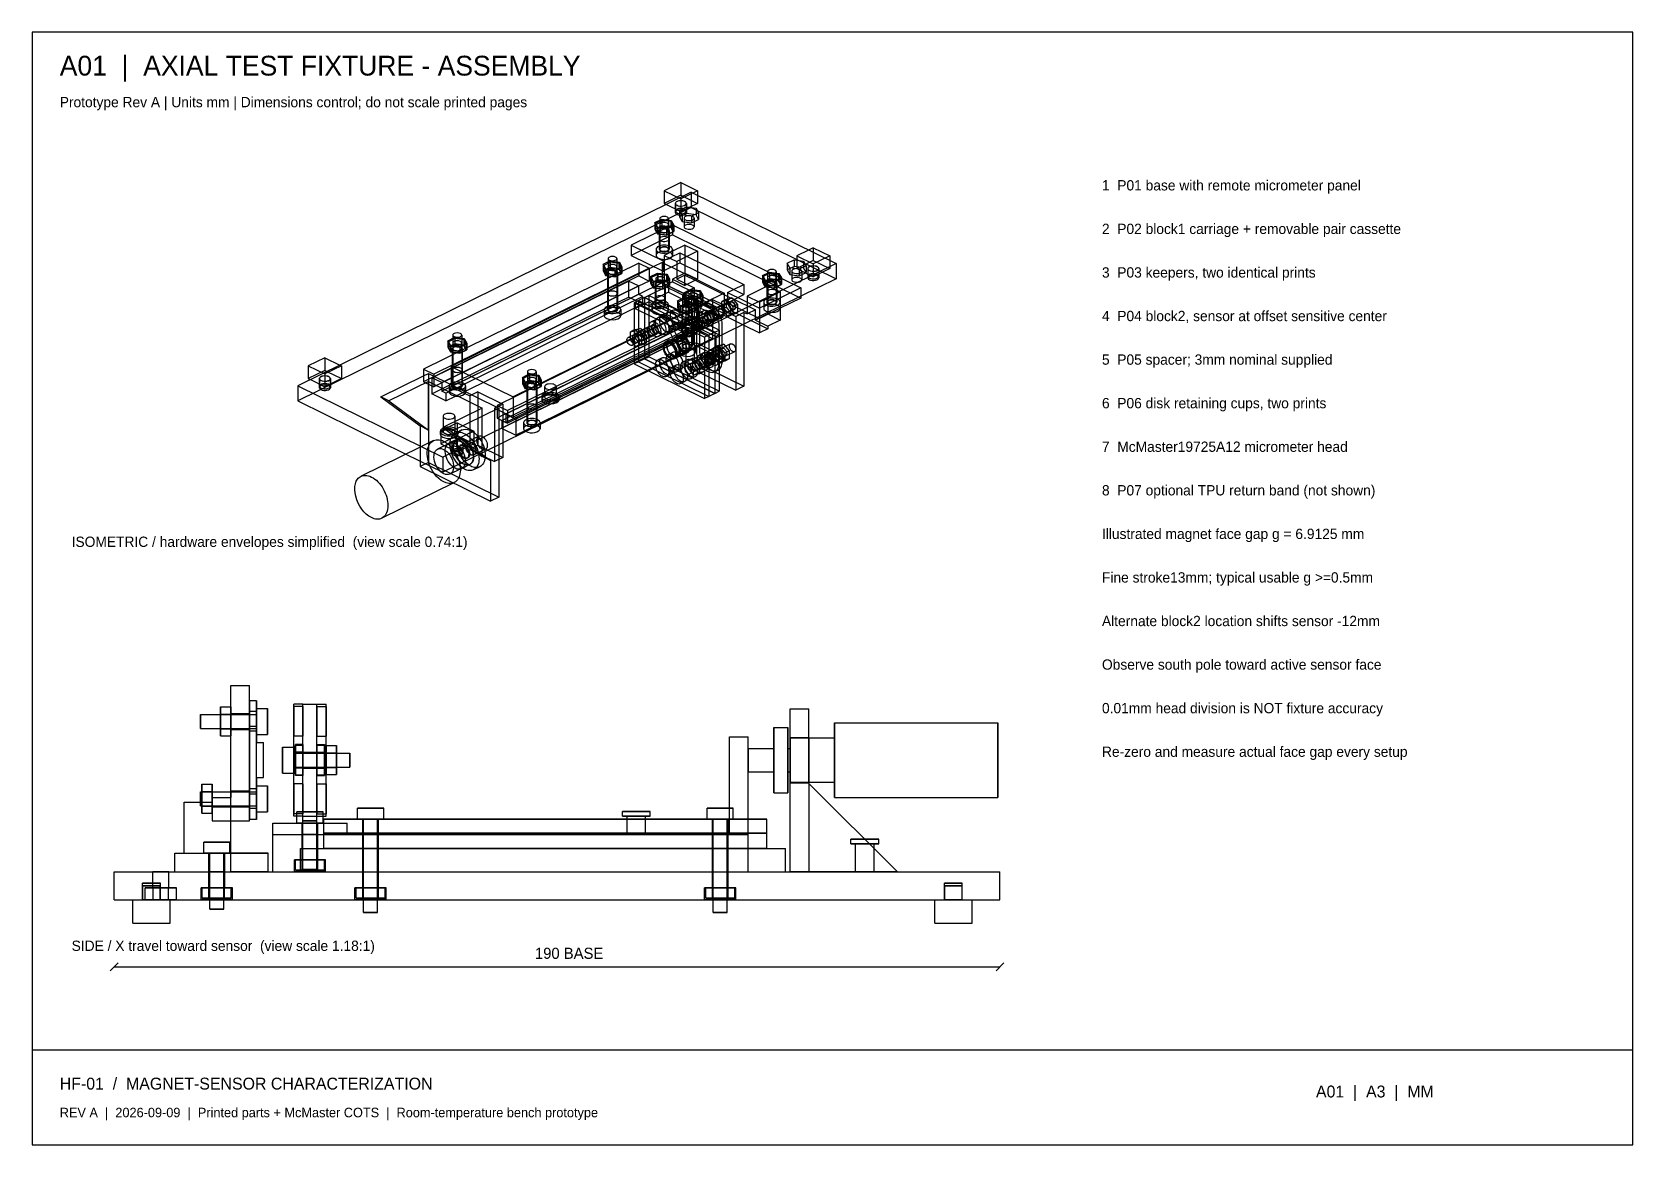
# Model space of a CAD drawing. Header units: millimetres. Extents: x 8 to 412, y 8 to 289.
import ezdxf

# ---------------------------------------------------------------- set-up
doc = ezdxf.new("R2010")
doc.units = ezdxf.units.MM
for name, color, linetype in [('DIM', 4, 'Continuous'), ('HIDDEN', 8, 'Continuous'), ('OUTLINE', 7, 'Continuous'), ('TEXT', 7, 'Continuous')]:
    doc.layers.add(name, color=color, linetype=linetype)

msp = doc.modelspace()

# ---------------------------------------------------------------- texts
at = {"layer": 'DIM'}
msp.add_text('190 BASE', height=2.8, dxfattribs=at).set_placement((134.9, 55))
at = {"layer": 'TEXT'}
for s, height, p in [('A01  |  AXIAL TEST FIXTURE - ASSEMBLY', 5, (15, 278)), ('Prototype Rev A | Units mm | Dimensions control; do not scale printed pages', 2.6, (15, 270)), ('1  P01 base with remote micrometer panel', 2.6, (278, 249)), ('2  P02 block1 carriage + removable pair cassette', 2.6, (278, 238)), ('3  P03 keepers, two identical prints', 2.6, (278, 227)), ('4  P04 block2, sensor at offset sensitive center', 2.6, (278, 216)), ('5  P05 spacer; 3mm nominal supplied', 2.6, (278, 205)), ('6  P06 disk retaining cups, two prints', 2.6, (278, 194)), ('7  McMaster19725A12 micrometer head', 2.6, (278, 183)), ('8  P07 optional TPU return band (not shown)', 2.6, (278, 172)), ('ISOMETRIC / hardware envelopes simplified  (view scale 0.74:1)', 2.6, (18, 159)), ('Illustrated magnet face gap g = 6.9125 mm', 2.6, (278, 161)), ('Fine stroke13mm; typical usable g >=0.5mm', 2.6, (278, 150)), ('Alternate block2 location shifts sensor -12mm', 2.6, (278, 139)), ('Observe south pole toward active sensor face', 2.6, (278, 128)), ('0.01mm head division is NOT fixture accuracy', 2.6, (278, 117)), ('Re-zero and measure actual face gap every setup', 2.6, (278, 106)), ('SIDE / X travel toward sensor  (view scale 1.18:1)', 2.6, (18, 57)), ('HF-01  /  MAGNET-SENSOR CHARACTERIZATION', 3, (15, 22)), ('A01  |  A3  |  MM', 3, (332, 20)), ('REV A  |  2026-09-09  |  Printed parts + McMaster COTS  |  Room-temperature bench prototype', 2.4, (15, 15))]:
    msp.add_text(s, height=height, dxfattribs=at).set_placement(p)

# ---------------------------------------------------------------- linework, layer by layer
at = {"layer": 'DIM'}
for points in [[(27.74, 52), (29.74, 54)], [(28.74, 53), (252.26, 53)], [(251.26, 52), (253.26, 54)]]:
    msp.add_lwpolyline(points, dxfattribs=at)
at = {"layer": 'HIDDEN'}
for points in [[(167.55, 248.94), (171.72, 246.89)], [(175.9, 248.94), (171.72, 246.89)], [(171.72, 246.89), (171.72, 243.67)], [(172.25, 247.53), (175.9, 245.73)], [(175.9, 247.79), (175.9, 245.73)], [(168.65, 241.87), (168.63, 241.98), (168.57, 242.08), (168.47, 242.17), (168.33, 242.26), (167.97, 242.38), (167.55, 242.42), (167.12, 242.38), (166.76, 242.26), (166.63, 242.17), (166.52, 242.08), (166.46, 241.98), (166.44, 241.87)], [(168.07, 245.47), (171.72, 243.67)], [(173.13, 245.73), (173.1, 245.86), (173.02, 245.99), (172.89, 246.11), (172.72, 246.22), (172.5, 246.3), (172.26, 246.37), (171.72, 246.42), (171.19, 246.37), (170.95, 246.3), (170.73, 246.22), (170.56, 246.11), (170.43, 245.99), (170.35, 245.86), (170.32, 245.73)], [(170.32, 245.73), (170.35, 245.59), (170.43, 245.46), (170.56, 245.34), (170.73, 245.24)], [(170.32, 245.73), (170.32, 243.41)], [(173.13, 243.41), (173.1, 243.55), (173.02, 243.68), (172.89, 243.8), (172.72, 243.9), (172.5, 243.99), (172.26, 244.05), (171.72, 244.11), (171.19, 244.05), (170.95, 243.99), (170.73, 243.9), (170.56, 243.8), (170.43, 243.68), (170.35, 243.55), (170.32, 243.41)], [(170.32, 243.41), (170.35, 243.28), (170.43, 243.15), (170.56, 243.03), (170.73, 242.93)], [(173.09, 245.73), (173.07, 245.86), (172.99, 245.99), (172.86, 246.1), (172.69, 246.2), (172.48, 246.29), (172.25, 246.35), (171.72, 246.4), (171.2, 246.35), (170.97, 246.29), (170.76, 246.2), (170.59, 246.1), (170.46, 245.99), (170.38, 245.86), (170.36, 245.73)], [(170.36, 245.73), (170.38, 245.6), (170.46, 245.47), (170.59, 245.35), (170.76, 245.25)], [(170.36, 245.73), (170.36, 243.8)], [(173.09, 243.8), (173.07, 243.93), (172.99, 244.06), (172.86, 244.17), (172.69, 244.28), (172.48, 244.36), (172.25, 244.42), (171.72, 244.47), (171.2, 244.42), (170.97, 244.36), (170.76, 244.28), (170.59, 244.17), (170.46, 244.06), (170.38, 243.93), (170.36, 243.8)], [(170.36, 243.8), (170.38, 243.67), (170.46, 243.54), (170.59, 243.43), (170.76, 243.32)], [(170.73, 245.24), (171.06, 245.12), (171.45, 245.05), (171.86, 245.04), (172.26, 245.09), (172.62, 245.19), (172.89, 245.34), (173.07, 245.53), (173.13, 245.73)], [(170.73, 242.93), (171.06, 242.8), (171.45, 242.74), (171.86, 242.73), (172.26, 242.78), (172.62, 242.88), (172.89, 243.03), (173.07, 243.21), (173.13, 243.41)], [(170.76, 245.25), (171.08, 245.14), (171.46, 245.07), (171.86, 245.06), (172.25, 245.11), (172.59, 245.21), (172.86, 245.35), (173.03, 245.53), (173.09, 245.73)], [(170.76, 243.32), (171.08, 243.21), (171.46, 243.14), (171.86, 243.13), (172.25, 243.18), (172.59, 243.28), (172.86, 243.43), (173.03, 243.6), (173.09, 243.8)], [(171.43, 243.99), (173.17, 244.85)], [(172.07, 242.81), (171.43, 243.99)], [(171.43, 243.99), (171.43, 242.31)], [(173.17, 243.18), (171.43, 242.31)], [(175.9, 245.73), (171.72, 243.67)], [(174.45, 242.49), (172.07, 242.81)], [(172.07, 242.81), (172.07, 241.14)], [(175.07, 242), (175.05, 242.12), (174.97, 242.24), (174.86, 242.34), (174.7, 242.44), (174.29, 242.57), (173.81, 242.62), (173.33, 242.57), (172.93, 242.44), (172.77, 242.34), (172.65, 242.24), (172.58, 242.12), (172.56, 242)], [(173.09, 245.73), (173.09, 243.8)], [(173.13, 245.73), (173.13, 243.41)], [(173.17, 244.85), (175.56, 244.53)], [(173.17, 244.85), (173.17, 243.18)], [(175.56, 242.86), (173.17, 243.18)], [(176.2, 243.36), (174.45, 242.49)], [(174.45, 242.49), (174.45, 240.82)], [(175.56, 244.53), (176.2, 243.36)], [(175.56, 244.53), (175.56, 242.86)], [(176.2, 241.68), (175.56, 242.86)], [(176.2, 243.36), (176.2, 241.68)], [(165.16, 240.9), (166.91, 241.76)], [(165.8, 239.72), (165.16, 240.9)], [(165.16, 240.9), (165.16, 239.23)], [(166.91, 240.09), (165.16, 239.23)], [(165.16, 239.23), (165.8, 238.05)], [(166.95, 241.42), (165.32, 240.62)], [(165.32, 240.62), (165.32, 239.21)], [(165.32, 240.62), (165.92, 239.53)], [(166.95, 240.01), (165.32, 239.21)], [(165.32, 239.21), (165.92, 238.11)], [(168.19, 239.41), (165.8, 239.72)], [(165.8, 239.72), (165.8, 238.05)], [(165.92, 239.53), (165.92, 238.11)], [(165.92, 239.53), (168.14, 239.23)], [(168.8, 238.91), (168.78, 239.03), (168.71, 239.15), (168.59, 239.26), (168.43, 239.35), (168.03, 239.49), (167.55, 239.53), (167.07, 239.49), (166.66, 239.35), (166.5, 239.26), (166.39, 239.15), (166.32, 239.03), (166.29, 238.91)], [(166.29, 238.91), (166.32, 238.79), (166.39, 238.68), (166.5, 238.57), (166.66, 238.48)], [(166.29, 238.91), (166.29, 236.73)], [(166.44, 241.87), (166.46, 241.76), (166.52, 241.66), (166.63, 241.57), (166.76, 241.49)], [(166.44, 241.87), (166.44, 234.16)], [(168.65, 240.33), (168.63, 240.43), (168.57, 240.54), (168.47, 240.63), (168.33, 240.71), (167.97, 240.83), (167.55, 240.87), (167.12, 240.83), (166.76, 240.71), (166.63, 240.63), (166.52, 240.54), (166.46, 240.43), (166.44, 240.33)], [(166.44, 240.33), (166.46, 240.22), (166.52, 240.12), (166.63, 240.03), (166.76, 239.94)], [(166.44, 240.33), (166.44, 238.91)], [(168.65, 238.91), (168.63, 239.02), (168.57, 239.12), (168.47, 239.22), (168.33, 239.3), (167.97, 239.42), (167.55, 239.46), (167.12, 239.42), (166.76, 239.3), (166.63, 239.22), (166.52, 239.12), (166.46, 239.02), (166.44, 238.91)], [(166.44, 238.91), (166.46, 238.81), (166.52, 238.71), (166.63, 238.61), (166.76, 238.53)], [(166.66, 238.48), (166.95, 238.37), (167.3, 238.31), (167.67, 238.3), (168.03, 238.34), (168.34, 238.44), (168.59, 238.57), (168.75, 238.73), (168.8, 238.91)], [(166.76, 241.49), (167.02, 241.39), (167.33, 241.34), (167.66, 241.33), (167.97, 241.37), (168.25, 241.45), (168.47, 241.57), (168.61, 241.71), (168.65, 241.87)], [(166.76, 239.94), (167.02, 239.85), (167.33, 239.79), (167.66, 239.79), (167.97, 239.82), (168.25, 239.91), (168.47, 240.03), (168.61, 240.17), (168.65, 240.33)], [(166.76, 238.53), (167.02, 238.43), (167.33, 238.38), (167.66, 238.37), (167.97, 238.41), (168.25, 238.49), (168.47, 238.61), (168.61, 238.76), (168.65, 238.91)], [(166.91, 241.76), (169.3, 241.45)], [(166.91, 241.76), (166.91, 240.09)], [(169.3, 239.78), (166.91, 240.09)], [(169.18, 241.13), (166.95, 241.42)], [(166.95, 241.42), (166.95, 240.01)], [(169.18, 239.72), (166.95, 240.01)], [(168.14, 239.23), (169.77, 240.03)], [(168.14, 239.23), (168.14, 237.82)], [(168.14, 237.82), (169.77, 238.62)], [(169.94, 240.27), (168.19, 239.41)], [(168.19, 239.41), (168.19, 237.74)], [(168.19, 237.74), (169.94, 238.6)], [(168.65, 241.87), (168.65, 234.16)], [(168.65, 240.33), (168.65, 238.91)], [(168.8, 238.91), (168.8, 236.73)], [(169.77, 240.03), (169.18, 241.13)], [(169.18, 241.13), (169.18, 239.72)], [(169.77, 238.62), (169.18, 239.72)], [(169.3, 241.45), (169.94, 240.27)], [(169.3, 241.45), (169.3, 239.78)], [(169.94, 238.6), (169.3, 239.78)], [(169.77, 240.03), (169.77, 238.62)], [(169.94, 240.27), (169.94, 238.6)], [(171.43, 242.31), (172.07, 241.14)], [(172.07, 241.14), (174.45, 240.82)], [(172.56, 242), (172.58, 241.88), (172.65, 241.76), (172.77, 241.66), (172.93, 241.56)], [(172.56, 242), (172.56, 239.81)], [(172.93, 241.56), (173.22, 241.45), (173.57, 241.39), (173.94, 241.38), (174.29, 241.43), (174.61, 241.52), (174.86, 241.66), (175.02, 241.82), (175.07, 242)], [(174.45, 240.82), (176.2, 241.68)], [(175.07, 242), (175.07, 239.81)], [(159.19, 235.19), (167.29, 231.2)], [(165.8, 238.05), (168.19, 237.74)], [(165.92, 238.11), (168.14, 237.82)], [(168.8, 236.73), (168.78, 236.85), (168.71, 236.96), (168.59, 237.07), (168.43, 237.17), (168.03, 237.3), (167.55, 237.35), (167.07, 237.3), (166.66, 237.17), (166.5, 237.07), (166.39, 236.96), (166.32, 236.85), (166.29, 236.73)], [(168.8, 236.73), (168.78, 236.85), (168.71, 236.96), (168.59, 237.07), (168.43, 237.17), (168.03, 237.3), (167.55, 237.35), (167.07, 237.3), (166.66, 237.17), (166.5, 237.07), (166.39, 236.96), (166.32, 236.85), (166.29, 236.73)], [(166.29, 236.73), (166.32, 236.61), (166.39, 236.49), (166.5, 236.38), (166.66, 236.29)], [(166.29, 236.73), (166.32, 236.61), (166.39, 236.49), (166.5, 236.38), (166.66, 236.29)], [(166.29, 236.73), (166.29, 234.16)], [(168.8, 234.16), (168.78, 234.28), (168.71, 234.39), (168.59, 234.5), (168.43, 234.59), (168.03, 234.73), (167.55, 234.77), (167.07, 234.73), (166.66, 234.59), (166.5, 234.5), (166.39, 234.39), (166.32, 234.28), (166.29, 234.16)], [(168.65, 234.16), (168.63, 234.26), (168.57, 234.37), (168.47, 234.46), (168.33, 234.54), (167.97, 234.66), (167.55, 234.7), (167.12, 234.66), (166.76, 234.54), (166.63, 234.46), (166.52, 234.37), (166.46, 234.26), (166.44, 234.16)], [(166.66, 236.29), (166.95, 236.18), (167.3, 236.12), (167.67, 236.11), (168.03, 236.16), (168.34, 236.25), (168.59, 236.38), (168.75, 236.55), (168.8, 236.73)], [(166.66, 236.29), (166.95, 236.18), (167.3, 236.12), (167.67, 236.11), (168.03, 236.16), (168.34, 236.25), (168.59, 236.38), (168.75, 236.55), (168.8, 236.73)], [(168.8, 236.73), (168.8, 234.16)], [(210.9, 230.56), (111.66, 181.7)], [(152.1, 230.36), (153.85, 231.22)], [(152.74, 229.18), (152.1, 230.36)], [(152.1, 230.36), (152.1, 228.69)], [(153.89, 230.88), (152.27, 230.08)], [(155.6, 231.78), (155.58, 231.88), (155.51, 231.99), (155.41, 232.08), (155.27, 232.16), (154.91, 232.28), (154.49, 232.32), (154.07, 232.28), (153.71, 232.16), (153.57, 232.08), (153.47, 231.99), (153.4, 231.88), (153.38, 231.78)], [(153.38, 231.78), (153.4, 231.67), (153.47, 231.57), (153.57, 231.48), (153.71, 231.39)], [(153.38, 231.78), (153.38, 218.92)], [(155.6, 229.79), (155.58, 229.89), (155.51, 229.99), (155.41, 230.09), (155.27, 230.17), (154.91, 230.29), (154.49, 230.33), (154.07, 230.29), (153.71, 230.17), (153.57, 230.09), (153.47, 229.99), (153.4, 229.89), (153.38, 229.79)], [(153.71, 231.39), (153.97, 231.3), (154.27, 231.24), (154.6, 231.24), (154.91, 231.27), (155.19, 231.36), (155.41, 231.48), (155.55, 231.62), (155.6, 231.78)], [(153.85, 231.22), (156.24, 230.9)], [(153.85, 231.22), (153.85, 229.55)], [(156.12, 230.59), (153.89, 230.88)], [(153.89, 230.88), (153.89, 229.47)], [(155.6, 231.78), (155.6, 218.92)], [(156.71, 229.49), (156.12, 230.59)], [(156.12, 230.59), (156.12, 229.17)], [(156.24, 230.9), (156.88, 229.73)], [(156.24, 230.9), (156.24, 229.23)], [(167.02, 230.81), (164.94, 229.79)], [(165.48, 234.16), (165.52, 233.96), (165.64, 233.77), (165.83, 233.59), (166.08, 233.44)], [(166.08, 233.44), (166.57, 233.26), (167.14, 233.16), (167.75, 233.14), (168.34, 233.22), (168.86, 233.37), (169.27, 233.59), (169.42, 233.72), (169.53, 233.86), (169.59, 234.01), (169.61, 234.16)], [(166.29, 234.16), (166.32, 234.04), (166.39, 233.92), (166.5, 233.81), (166.66, 233.72)], [(166.44, 234.16), (166.46, 234.05), (166.52, 233.95), (166.63, 233.85), (166.76, 233.77)], [(166.66, 233.72), (166.95, 233.61), (167.3, 233.55), (167.67, 233.54), (168.03, 233.59), (168.34, 233.68), (168.59, 233.81), (168.75, 233.98), (168.8, 234.16)], [(166.76, 233.77), (167.02, 233.68), (167.33, 233.62), (167.66, 233.61), (167.97, 233.65), (168.25, 233.74), (168.47, 233.85), (168.61, 234), (168.65, 234.16)], [(167.02, 230.81), (167.02, 228.76)], [(167.02, 230.81), (175.77, 226.51)], [(167.29, 231.2), (171.46, 233.26)], [(167.29, 231.2), (167.29, 228.63)], [(169.61, 233.63), (167.55, 232.61)], [(167.55, 232.61), (170.68, 231.07)], [(167.55, 232.61), (167.55, 231.6)], [(167.55, 228.76), (171.46, 230.69)], [(175.9, 233.64), (170.68, 231.07)], [(170.68, 231.07), (170.68, 226.57)], [(171.46, 233.26), (187.65, 225.29)], [(171.46, 233.26), (171.46, 230.69)], [(171.46, 230.69), (175.9, 228.5)], [(198.58, 230.61), (200.33, 231.48)], [(199.22, 229.44), (198.58, 230.61)], [(198.58, 230.61), (198.58, 228.94)], [(200.33, 231.48), (202.72, 231.16)], [(200.33, 231.48), (200.33, 229.8)], [(203.98, 233.96), (200.97, 232.49)], [(200.97, 232.49), (200.97, 229.27)], [(200.97, 232.49), (205.15, 230.43)], [(205.15, 231.33), (200.97, 229.27)], [(202.72, 231.16), (203.36, 229.98)], [(202.72, 231.16), (202.72, 229.49)], [(205.15, 233.39), (205.15, 231.33)], [(209.33, 232.49), (205.15, 230.43)], [(205.15, 231.33), (209.33, 229.27)], [(205.15, 230.43), (205.15, 227.21)], [(209.33, 231.33), (209.33, 229.27)], [(163.73, 229.35), (109.42, 202.6)], [(163.73, 229.19), (113.75, 204.58)], [(153.85, 229.55), (152.1, 228.69)], [(152.1, 228.69), (152.74, 227.51)], [(152.27, 230.08), (152.27, 228.66)], [(152.27, 230.08), (152.86, 228.98)], [(153.89, 229.47), (152.27, 228.66)], [(152.27, 228.66), (152.86, 227.57)], [(155.13, 228.87), (152.74, 229.18)], [(152.74, 229.18), (152.74, 227.51)], [(152.74, 227.51), (155.13, 227.19)], [(152.86, 228.98), (152.86, 227.57)], [(152.86, 228.98), (155.09, 228.69)], [(152.86, 227.57), (155.09, 227.28)], [(155.75, 228.37), (155.72, 228.49), (155.65, 228.61), (155.53, 228.71), (155.38, 228.81), (154.97, 228.94), (154.49, 228.99), (154.01, 228.94), (153.6, 228.81), (153.45, 228.71), (153.33, 228.61), (153.26, 228.49), (153.23, 228.37)], [(153.23, 228.37), (153.26, 228.25), (153.33, 228.13), (153.45, 228.03), (153.6, 227.93)], [(153.23, 228.37), (153.23, 222.97)], [(153.38, 229.79), (153.4, 229.68), (153.47, 229.58), (153.57, 229.48), (153.71, 229.4)], [(153.38, 229.79), (153.38, 228.37)], [(155.6, 228.37), (155.58, 228.48), (155.51, 228.58), (155.41, 228.67), (155.27, 228.76), (154.91, 228.87), (154.49, 228.92), (154.07, 228.87), (153.71, 228.76), (153.57, 228.67), (153.47, 228.58), (153.4, 228.48), (153.38, 228.37)], [(153.38, 228.37), (153.4, 228.26), (153.47, 228.16), (153.57, 228.07), (153.71, 227.99)], [(153.6, 227.93), (153.9, 227.83), (154.25, 227.76), (154.61, 227.76), (154.97, 227.8), (155.29, 227.89), (155.53, 228.03), (155.69, 228.19), (155.75, 228.37)], [(153.71, 229.4), (153.97, 229.3), (154.27, 229.25), (154.6, 229.24), (154.91, 229.28), (155.19, 229.36), (155.41, 229.48), (155.55, 229.63), (155.6, 229.79)], [(153.71, 227.99), (153.97, 227.89), (154.27, 227.84), (154.6, 227.83), (154.91, 227.87), (155.19, 227.95), (155.41, 228.07), (155.55, 228.21), (155.6, 228.37)], [(156.24, 229.23), (153.85, 229.55)], [(156.12, 229.17), (153.89, 229.47)], [(155.09, 228.69), (156.71, 229.49)], [(155.09, 228.69), (155.09, 227.28)], [(155.09, 227.28), (156.71, 228.08)], [(156.88, 229.73), (155.13, 228.87)], [(155.13, 228.87), (155.13, 227.19)], [(155.13, 227.19), (156.88, 228.06)], [(155.6, 229.79), (155.6, 228.37)], [(155.75, 228.37), (155.75, 222.97)], [(156.71, 228.08), (156.12, 229.17)], [(156.88, 228.06), (156.24, 229.23)], [(156.71, 229.49), (156.71, 228.08)], [(156.88, 229.73), (156.88, 228.06)], [(164.11, 227.27), (165.86, 228.13)], [(164.75, 226.1), (164.11, 227.27)], [(164.11, 227.27), (164.11, 225.6)], [(165.86, 226.46), (164.11, 225.6)], [(165.91, 227.79), (164.28, 226.99)], [(164.28, 226.99), (164.28, 225.58)], [(164.28, 226.99), (164.87, 225.9)], [(165.91, 226.38), (164.28, 225.58)], [(167.61, 226.7), (167.59, 226.81), (167.53, 226.91), (167.42, 227), (167.29, 227.09), (166.93, 227.2), (166.5, 227.24), (166.08, 227.2), (165.72, 227.09), (165.58, 227), (165.48, 226.91), (165.42, 226.81), (165.39, 226.7)], [(167.61, 226.64), (167.59, 226.74), (167.53, 226.84), (167.42, 226.94), (167.29, 227.02), (166.93, 227.14), (166.5, 227.18), (166.08, 227.14), (165.72, 227.02), (165.58, 226.94), (165.48, 226.84), (165.42, 226.74), (165.39, 226.64)], [(165.39, 226.7), (165.42, 226.59), (165.48, 226.49), (165.58, 226.4), (165.72, 226.31)], [(165.39, 226.7), (165.39, 225.29)], [(165.39, 226.64), (165.42, 226.53), (165.48, 226.43), (165.58, 226.33), (165.72, 226.25)], [(165.39, 226.64), (165.39, 220.21)], [(165.72, 226.31), (165.98, 226.22), (166.29, 226.16), (166.61, 226.16), (166.93, 226.2), (167.21, 226.28), (167.42, 226.4), (167.56, 226.54), (167.61, 226.7)], [(165.72, 226.25), (165.98, 226.15), (166.29, 226.1), (166.61, 226.09), (166.93, 226.13), (167.21, 226.21), (167.42, 226.33), (167.56, 226.48), (167.61, 226.64)], [(165.86, 228.13), (168.25, 227.82)], [(165.86, 228.13), (165.86, 226.46)], [(168.25, 226.15), (165.86, 226.46)], [(168.13, 227.5), (165.91, 227.79)], [(165.91, 227.79), (165.91, 226.38)], [(168.13, 226.09), (165.91, 226.38)], [(167.1, 225.6), (168.73, 226.41)], [(168.89, 226.64), (167.14, 225.78)], [(167.61, 226.7), (167.61, 225.29)], [(167.61, 226.64), (167.61, 220.21)], [(168.73, 226.41), (168.13, 227.5)], [(168.13, 227.5), (168.13, 226.09)], [(168.25, 227.82), (168.89, 226.64)], [(168.25, 227.82), (168.25, 226.15)], [(168.73, 226.41), (168.73, 224.99)], [(168.89, 226.64), (168.89, 224.97)], [(172.77, 227.6), (170.68, 226.57)], [(170.68, 226.57), (175.12, 224.39)], [(172.77, 227.6), (175.38, 226.31)], [(172.77, 225.03), (172.77, 227.6)], [(192.32, 227.53), (194.06, 228.39)], [(192.96, 226.35), (192.32, 227.53)], [(192.32, 227.53), (192.32, 225.86)], [(194.06, 226.72), (192.32, 225.86)], [(194.11, 228.05), (192.48, 227.25)], [(192.48, 227.25), (192.48, 225.84)], [(192.48, 227.25), (193.08, 226.15)], [(194.11, 226.64), (192.48, 225.84)], [(195.35, 226.04), (192.96, 226.35)], [(192.96, 226.35), (192.96, 224.68)], [(195.81, 228.5), (195.79, 228.61), (195.73, 228.71), (195.63, 228.8), (195.49, 228.89), (195.13, 229), (194.7, 229.04), (194.28, 229), (193.92, 228.89), (193.78, 228.8), (193.68, 228.71), (193.62, 228.61), (193.6, 228.5)], [(193.6, 228.5), (193.62, 228.39), (193.68, 228.29), (193.78, 228.2), (193.92, 228.11)], [(193.6, 228.5), (193.6, 220.78)], [(195.81, 226.96), (195.79, 227.06), (195.73, 227.17), (195.63, 227.26), (195.49, 227.34), (195.13, 227.46), (194.7, 227.5), (194.28, 227.46), (193.92, 227.34), (193.78, 227.26), (193.68, 227.17), (193.62, 227.06), (193.6, 226.96)], [(193.6, 226.96), (193.62, 226.85), (193.68, 226.75), (193.78, 226.65), (193.92, 226.57)], [(193.6, 226.96), (193.6, 225.54)], [(193.92, 228.11), (194.18, 228.02), (194.49, 227.96), (194.81, 227.96), (195.13, 228), (195.41, 228.08), (195.63, 228.2), (195.77, 228.34), (195.81, 228.5)], [(193.92, 226.57), (194.18, 226.48), (194.49, 226.42), (194.81, 226.41), (195.13, 226.45), (195.41, 226.53), (195.63, 226.65), (195.77, 226.8), (195.81, 226.96)], [(194.06, 228.39), (196.45, 228.07)], [(194.06, 228.39), (194.06, 226.72)], [(196.45, 226.4), (194.06, 226.72)], [(196.33, 227.76), (194.11, 228.05)], [(194.11, 228.05), (194.11, 226.64)], [(196.33, 226.34), (194.11, 226.64)], [(195.3, 225.86), (196.93, 226.66)], [(197.09, 226.9), (195.35, 226.04)], [(195.81, 228.5), (195.81, 220.78)], [(195.81, 226.96), (195.81, 225.54)], [(196.93, 226.66), (196.33, 227.76)], [(196.33, 227.76), (196.33, 226.34)], [(196.93, 225.25), (196.33, 226.34)], [(196.45, 228.07), (197.09, 226.9)], [(196.45, 228.07), (196.45, 226.4)], [(197.09, 225.23), (196.45, 226.4)], [(196.93, 226.66), (196.93, 225.25)], [(197.09, 226.9), (197.09, 225.23)], [(200.33, 229.8), (198.58, 228.94)], [(198.58, 228.94), (199.22, 227.77)], [(201.61, 229.12), (199.22, 229.44)], [(199.22, 229.44), (199.22, 227.77)], [(199.22, 227.77), (201.61, 227.45)], [(202.23, 228.63), (202.2, 228.75), (202.13, 228.86), (202.02, 228.97), (201.86, 229.07), (201.45, 229.2), (200.97, 229.25), (200.49, 229.2), (200.08, 229.07), (199.93, 228.97), (199.81, 228.86), (199.74, 228.75), (199.72, 228.63)], [(199.72, 228.63), (199.74, 228.51), (199.81, 228.39), (199.93, 228.28), (200.08, 228.19)], [(199.72, 228.63), (199.72, 226.44)], [(200.08, 228.19), (200.38, 228.08), (200.73, 228.02), (201.1, 228.01), (201.45, 228.06), (201.77, 228.15), (202.02, 228.28), (202.17, 228.45), (202.23, 228.63)], [(202.72, 229.49), (200.33, 229.8)], [(200.97, 229.27), (205.15, 227.21)], [(203.36, 229.98), (201.61, 229.12)], [(201.61, 229.12), (201.61, 227.45)], [(201.61, 227.45), (203.36, 228.31)], [(202.23, 228.63), (202.23, 226.44)], [(203.36, 228.31), (202.72, 229.49)], [(203.36, 229.98), (203.36, 228.31)], [(206.55, 229.27), (206.53, 229.41), (206.45, 229.54), (206.32, 229.65), (206.14, 229.76), (205.93, 229.85), (205.69, 229.91), (205.15, 229.96), (204.61, 229.91), (204.37, 229.85), (204.16, 229.76), (203.98, 229.65), (203.85, 229.54), (203.77, 229.41), (203.75, 229.27)], [(203.75, 229.27), (203.77, 229.14), (203.85, 229.01), (203.98, 228.89), (204.16, 228.78)], [(203.75, 229.27), (203.75, 226.96)], [(206.55, 226.96), (206.53, 227.09), (206.45, 227.22), (206.32, 227.34), (206.14, 227.45), (205.93, 227.53), (205.69, 227.59), (205.15, 227.65), (204.61, 227.59), (204.37, 227.53), (204.16, 227.45), (203.98, 227.34), (203.85, 227.22), (203.77, 227.09), (203.75, 226.96)], [(203.75, 226.96), (203.77, 226.82), (203.85, 226.69), (203.98, 226.57), (204.16, 226.47)], [(206.52, 229.27), (206.49, 229.4), (206.41, 229.53), (206.29, 229.64), (206.12, 229.75), (205.91, 229.83), (205.67, 229.89), (205.15, 229.94), (204.63, 229.89), (204.39, 229.83), (204.18, 229.75), (204.01, 229.64), (203.89, 229.53), (203.81, 229.4), (203.78, 229.27)], [(203.78, 229.27), (203.81, 229.14), (203.89, 229.01), (204.01, 228.9), (204.18, 228.8)], [(203.78, 229.27), (203.78, 227.34)], [(206.52, 227.34), (206.49, 227.47), (206.41, 227.6), (206.29, 227.72), (206.12, 227.82), (205.91, 227.9), (205.67, 227.96), (205.15, 228.02), (204.63, 227.96), (204.39, 227.9), (204.18, 227.82), (204.01, 227.72), (203.89, 227.6), (203.81, 227.47), (203.78, 227.34)], [(203.78, 227.34), (203.81, 227.21), (203.89, 227.08), (204.01, 226.97), (204.18, 226.87)], [(204.16, 228.78), (204.49, 228.66), (204.88, 228.59), (205.29, 228.58), (205.69, 228.63), (206.04, 228.74), (206.32, 228.89), (206.49, 229.07), (206.55, 229.27)], [(204.16, 226.47), (204.49, 226.35), (204.88, 226.28), (205.29, 226.27), (205.69, 226.32), (206.04, 226.42), (206.32, 226.57), (206.49, 226.76), (206.55, 226.96)], [(204.18, 228.8), (204.51, 228.68), (204.88, 228.61), (205.28, 228.6), (205.67, 228.65), (206.02, 228.75), (206.29, 228.9), (206.46, 229.08), (206.52, 229.27)], [(204.18, 226.87), (204.51, 226.75), (204.88, 226.68), (205.28, 226.67), (205.67, 226.72), (206.02, 226.82), (206.29, 226.97), (206.46, 227.15), (206.52, 227.34)], [(209.33, 229.27), (205.15, 227.21)], [(206.52, 229.27), (206.52, 227.34)], [(206.55, 229.27), (206.55, 226.96)], [(161.02, 224.8), (109.42, 199.39)], [(111.4, 200.47), (161.02, 224.9)], [(111.4, 198.35), (161.02, 222.78)], [(112.45, 197.83), (162.06, 222.26)], [(161.08, 222.75), (113.75, 199.44)], [(182.69, 223.1), (129.42, 196.87)], [(155.75, 222.97), (155.72, 223.09), (155.65, 223.21), (155.53, 223.31), (155.38, 223.41), (154.97, 223.54), (154.49, 223.59), (154.01, 223.54), (153.6, 223.41), (153.45, 223.31), (153.33, 223.21), (153.26, 223.09), (153.23, 222.97)], [(155.38, 223.41), (155.08, 223.52), (154.73, 223.58), (154.37, 223.59), (154.01, 223.54), (153.69, 223.45), (153.45, 223.31), (153.29, 223.15), (153.23, 222.97)], [(153.23, 222.97), (153.26, 222.85), (153.33, 222.73), (153.45, 222.63), (153.6, 222.53)], [(153.23, 222.97), (153.26, 222.85), (153.33, 222.73), (153.45, 222.63), (153.6, 222.53), (154.01, 222.4), (154.49, 222.35), (154.97, 222.4), (155.38, 222.53), (155.53, 222.63), (155.65, 222.73), (155.72, 222.85), (155.75, 222.97)], [(153.23, 222.97), (153.23, 218.92)], [(153.6, 222.53), (153.9, 222.43), (154.25, 222.36), (154.61, 222.36), (154.97, 222.4), (155.29, 222.49), (155.53, 222.63), (155.69, 222.79), (155.75, 222.97)], [(155.75, 222.97), (155.72, 223.09), (155.65, 223.21), (155.53, 223.31), (155.38, 223.41)], [(155.75, 222.97), (155.75, 218.92)], [(163.62, 222.45), (160.23, 220.78)], [(202.02, 222.33), (163.64, 203.43)], [(164.11, 225.6), (164.75, 224.42)], [(164.28, 225.58), (164.87, 224.48)], [(167.14, 225.78), (164.75, 226.1)], [(164.75, 226.1), (164.75, 224.42)], [(164.75, 224.42), (167.14, 224.11)], [(164.87, 225.9), (164.87, 224.48)], [(164.87, 225.9), (167.1, 225.6)], [(164.87, 224.48), (167.1, 224.19)], [(167.76, 225.29), (167.73, 225.41), (167.66, 225.52), (167.55, 225.63), (167.39, 225.72), (166.98, 225.86), (166.5, 225.9), (166.02, 225.86), (165.61, 225.72), (165.46, 225.63), (165.34, 225.52), (165.27, 225.41), (165.25, 225.29)], [(165.25, 225.29), (165.27, 225.16), (165.34, 225.05), (165.46, 224.94), (165.61, 224.85)], [(165.25, 225.29), (165.25, 221.81)], [(167.76, 221.81), (167.73, 221.93), (167.66, 222.05), (167.55, 222.16), (167.39, 222.25), (166.98, 222.38), (166.5, 222.43), (166.02, 222.38), (165.61, 222.25), (165.46, 222.16), (165.34, 222.05), (165.27, 221.93), (165.25, 221.81)], [(167.76, 221.81), (167.73, 221.93), (167.66, 222.05), (167.55, 222.16), (167.39, 222.25), (166.98, 222.38), (166.5, 222.43), (166.02, 222.38), (165.61, 222.25), (165.46, 222.16), (165.34, 222.05), (165.27, 221.93), (165.25, 221.81)], [(167.61, 225.29), (167.59, 225.39), (167.53, 225.49), (167.42, 225.59), (167.29, 225.67), (166.93, 225.79), (166.5, 225.83), (166.08, 225.79), (165.72, 225.67), (165.58, 225.59), (165.48, 225.49), (165.42, 225.39), (165.39, 225.29)], [(165.39, 225.29), (165.42, 225.18), (165.48, 225.08), (165.58, 224.98), (165.72, 224.9)], [(165.61, 224.85), (165.91, 224.74), (166.26, 224.68), (166.63, 224.67), (166.98, 224.71), (167.3, 224.81), (167.55, 224.94), (167.7, 225.11), (167.76, 225.29)], [(165.72, 224.9), (165.98, 224.8), (166.29, 224.75), (166.61, 224.74), (166.93, 224.78), (167.21, 224.86), (167.42, 224.98), (167.56, 225.13), (167.61, 225.29)], [(167.1, 225.6), (167.1, 224.19)], [(167.1, 224.19), (168.73, 224.99)], [(167.14, 225.78), (167.14, 224.11)], [(167.14, 224.11), (168.89, 224.97)], [(167.55, 225.41), (182.69, 217.96)], [(167.76, 225.29), (167.76, 221.81)], [(168.59, 224.9), (168.07, 224.64)], [(168.73, 224.99), (168.13, 226.09)], [(168.89, 224.97), (168.25, 226.15)], [(168.59, 224.9), (168.59, 224.39)], [(168.59, 224.9), (181.13, 218.73)], [(174.4, 222.52), (174.38, 222.63), (174.32, 222.73), (174.21, 222.82), (174.08, 222.91), (173.72, 223.02), (173.29, 223.07), (172.87, 223.02), (172.51, 222.91), (172.37, 222.82), (172.27, 222.73), (172.21, 222.63), (172.18, 222.52)], [(172.18, 222.52), (172.21, 222.41), (172.27, 222.31), (172.37, 222.22), (172.51, 222.13)], [(172.18, 222.52), (172.18, 209.66)], [(172.47, 223.16), (174.22, 224.02)], [(173.11, 221.98), (172.47, 223.16)], [(172.47, 223.16), (172.47, 221.49)], [(174.22, 222.35), (172.47, 221.49)], [(172.51, 222.13), (172.77, 222.04), (173.08, 221.99), (173.4, 221.98), (173.72, 222.02), (173.99, 222.1), (174.21, 222.22), (174.35, 222.36), (174.4, 222.52)], [(174.26, 223.68), (172.63, 222.88)], [(172.63, 222.88), (172.63, 221.46)], [(172.63, 222.88), (173.23, 221.78)], [(174.26, 222.27), (172.63, 221.46)], [(175.12, 224.39), (173.03, 223.36)], [(173.03, 223.36), (173.03, 222.2)], [(173.03, 223.36), (185.57, 217.18)], [(175.97, 222.59), (175.95, 222.69), (175.88, 222.79), (175.78, 222.89), (175.64, 222.97), (175.28, 223.09), (174.86, 223.13), (174.43, 223.09), (174.08, 222.97), (173.94, 222.89), (173.84, 222.79), (173.77, 222.69), (173.75, 222.59)], [(175.97, 222.52), (175.95, 222.63), (175.88, 222.73), (175.78, 222.82), (175.64, 222.91), (175.28, 223.02), (174.86, 223.07), (174.43, 223.02), (174.08, 222.91), (173.94, 222.82), (173.84, 222.73), (173.77, 222.63), (173.75, 222.52)], [(173.75, 222.59), (173.77, 222.48), (173.84, 222.38), (173.94, 222.28), (174.08, 222.2)], [(173.75, 222.59), (173.75, 221.17)], [(173.75, 222.52), (173.77, 222.41), (173.84, 222.31), (173.94, 222.22), (174.08, 222.13)], [(173.75, 222.52), (173.75, 216.09)], [(174.08, 222.2), (174.34, 222.1), (174.64, 222.05), (174.97, 222.04), (175.28, 222.08), (175.56, 222.16), (175.78, 222.28), (175.92, 222.43), (175.97, 222.59)], [(174.08, 222.13), (174.34, 222.04), (174.64, 221.99), (174.97, 221.98), (175.28, 222.02), (175.56, 222.1), (175.78, 222.22), (175.92, 222.36), (175.97, 222.52)], [(174.22, 224.02), (176.61, 223.7)], [(174.22, 224.02), (174.22, 222.35)], [(176.61, 222.03), (174.22, 222.35)], [(176.49, 223.39), (174.26, 223.68)], [(174.26, 223.68), (174.26, 222.27)], [(176.49, 221.97), (174.26, 222.27)], [(174.4, 222.52), (174.4, 209.66)], [(175.12, 224.39), (175.12, 221.17)], [(175.45, 221.49), (177.08, 222.29)], [(177.25, 222.53), (175.5, 221.67)], [(175.97, 222.59), (175.97, 221.17)], [(175.97, 222.52), (175.97, 216.09)], [(177.08, 222.29), (176.49, 223.39)], [(176.49, 223.39), (176.49, 221.97)], [(176.61, 223.7), (177.25, 222.53)], [(176.61, 223.7), (176.61, 222.03)], [(177.08, 222.29), (177.08, 220.88)], [(177.25, 222.53), (177.25, 220.86)], [(182.69, 222.71), (182.69, 217.96)], [(183.48, 223.23), (191.57, 219.24)], [(183.48, 222.33), (183.48, 220.66)], [(185.04, 224), (187.65, 225.29)], [(187.65, 225.29), (187.65, 222.71)], [(188.44, 222.33), (191.57, 220.78)], [(202.02, 224.39), (191.57, 219.24)], [(196.79, 223.36), (191.57, 220.78)], [(192.32, 225.86), (192.96, 224.68)], [(192.48, 225.84), (193.08, 224.74)], [(192.96, 224.68), (195.35, 224.37)], [(193.08, 226.15), (193.08, 224.74)], [(193.08, 226.15), (195.3, 225.86)], [(193.08, 224.74), (195.3, 224.45)], [(195.96, 225.54), (195.94, 225.66), (195.87, 225.78), (195.75, 225.89), (195.59, 225.98), (195.19, 226.11), (194.7, 226.16), (194.22, 226.11), (193.82, 225.98), (193.66, 225.89), (193.54, 225.78), (193.47, 225.66), (193.45, 225.54)], [(193.45, 225.54), (193.47, 225.42), (193.54, 225.31), (193.66, 225.2), (193.82, 225.11)], [(193.45, 225.54), (193.45, 223.36)], [(195.96, 223.36), (195.94, 223.48), (195.87, 223.59), (195.75, 223.7), (195.59, 223.79), (195.19, 223.93), (194.7, 223.97), (194.22, 223.93), (193.82, 223.79), (193.66, 223.7), (193.54, 223.59), (193.47, 223.48), (193.45, 223.36)], [(195.96, 223.36), (195.94, 223.48), (195.87, 223.59), (195.75, 223.7), (195.59, 223.79), (195.19, 223.93), (194.7, 223.97), (194.22, 223.93), (193.82, 223.79), (193.66, 223.7), (193.54, 223.59), (193.47, 223.48), (193.45, 223.36)], [(193.45, 223.36), (193.47, 223.24), (193.54, 223.12), (193.66, 223.01), (193.82, 222.92)], [(193.45, 223.36), (193.47, 223.24), (193.54, 223.12), (193.66, 223.01), (193.82, 222.92)], [(193.45, 223.36), (193.45, 220.78)], [(195.81, 225.54), (195.79, 225.65), (195.73, 225.75), (195.63, 225.85), (195.49, 225.93), (195.13, 226.05), (194.7, 226.09), (194.28, 226.05), (193.92, 225.93), (193.78, 225.85), (193.68, 225.75), (193.62, 225.65), (193.6, 225.54)], [(193.6, 225.54), (193.62, 225.44), (193.68, 225.33), (193.78, 225.24), (193.92, 225.16)], [(193.82, 225.11), (194.11, 225), (194.46, 224.94), (194.83, 224.93), (195.19, 224.97), (195.5, 225.06), (195.75, 225.2), (195.91, 225.36), (195.96, 225.54)], [(193.82, 222.92), (194.11, 222.81), (194.46, 222.75), (194.83, 222.74), (195.19, 222.79), (195.5, 222.88), (195.75, 223.01), (195.91, 223.18), (195.96, 223.36)], [(193.82, 222.92), (194.11, 222.81), (194.46, 222.75), (194.83, 222.74), (195.19, 222.79), (195.5, 222.88), (195.75, 223.01), (195.91, 223.18), (195.96, 223.36)], [(193.92, 225.16), (194.18, 225.06), (194.49, 225.01), (194.81, 225), (195.13, 225.04), (195.41, 225.12), (195.63, 225.24), (195.77, 225.38), (195.81, 225.54)], [(195.3, 225.86), (195.3, 224.45)], [(195.3, 224.45), (196.93, 225.25)], [(195.35, 226.04), (195.35, 224.37)], [(195.35, 224.37), (197.09, 225.23)], [(195.96, 225.54), (195.96, 223.36)], [(195.96, 223.36), (195.96, 220.78)], [(179.72, 221.48), (125.4, 194.74)], [(179.72, 218.26), (127.62, 192.61)], [(182.33, 220.19), (128.01, 193.45)], [(152.42, 218.92), (152.46, 218.72), (152.58, 218.53), (152.77, 218.35), (153.03, 218.2)], [(152.45, 219.1), (154.12, 219.92)], [(153.03, 218.2), (153.52, 218.02), (154.09, 217.92), (154.69, 217.91), (155.28, 217.98), (155.8, 218.13), (156.21, 218.35), (156.36, 218.49), (156.47, 218.63), (156.54, 218.77), (156.56, 218.92)], [(155.38, 219.36), (155.08, 219.47), (154.73, 219.53), (154.37, 219.54), (154.01, 219.49), (153.69, 219.4), (153.45, 219.26), (153.29, 219.1), (153.23, 218.92)], [(153.23, 218.92), (153.26, 218.8), (153.33, 218.68), (153.45, 218.58), (153.6, 218.48), (154.01, 218.35), (154.49, 218.3), (154.97, 218.35), (155.38, 218.48), (155.53, 218.58), (155.65, 218.68), (155.72, 218.8), (155.75, 218.92)], [(155.6, 218.92), (155.58, 219.03), (155.51, 219.13), (155.41, 219.22), (155.27, 219.31), (154.91, 219.42), (154.49, 219.47), (154.07, 219.42), (153.71, 219.31), (153.57, 219.22), (153.47, 219.13), (153.4, 219.03), (153.38, 218.92)], [(153.38, 218.92), (153.4, 218.81), (153.47, 218.71), (153.57, 218.62), (153.71, 218.53)], [(153.71, 218.53), (153.97, 218.44), (154.27, 218.39), (154.6, 218.38), (154.91, 218.42), (155.19, 218.5), (155.41, 218.62), (155.55, 218.76), (155.6, 218.92)], [(155.75, 218.92), (155.72, 219.04), (155.65, 219.16), (155.53, 219.26), (155.38, 219.36)], [(159.98, 220.66), (177.74, 211.92)], [(159.98, 219.31), (162.06, 220.33)], [(163.63, 220.85), (160.23, 219.18)], [(160.23, 220.78), (160.23, 219.18)], [(160.23, 220.78), (172.77, 214.61)], [(160.23, 219.18), (172.77, 213.01)], [(162.06, 220.33), (160.69, 221.01)], [(161.02, 221.17), (163.63, 219.88)], [(161.02, 221.17), (178.78, 212.43)], [(162.06, 221.68), (162.06, 220.33)], [(162.59, 221.94), (165.2, 220.66)], [(180.34, 213.2), (162.59, 221.94)], [(163.63, 220.85), (163.63, 219.88)], [(163.63, 220.85), (165.3, 220.03)], [(165.2, 220.66), (163.63, 219.88)], [(166.15, 221.21), (165.8, 221.16), (165.47, 221.09), (165.18, 220.99), (164.92, 220.86), (164.71, 220.72), (164.56, 220.56), (164.47, 220.38), (164.43, 220.21)], [(164.43, 220.21), (164.47, 220.01), (164.59, 219.82), (164.78, 219.64), (165.04, 219.49)], [(164.43, 220.21), (164.43, 218.66)], [(168.57, 218.66), (168.53, 218.86), (168.41, 219.05), (168.22, 219.23), (167.96, 219.38), (167.65, 219.51), (167.29, 219.6), (166.91, 219.66), (166.5, 219.68), (166.1, 219.66), (165.71, 219.6), (165.35, 219.51), (165.04, 219.38), (164.78, 219.23), (164.59, 219.05), (164.47, 218.86), (164.43, 218.66)], [(164.43, 218.66), (164.47, 218.46), (164.59, 218.27), (164.78, 218.1), (165.04, 217.94)], [(165.04, 219.49), (165.53, 219.31), (166.1, 219.21), (166.7, 219.19), (167.29, 219.27), (167.81, 219.42), (168.22, 219.64), (168.37, 219.77), (168.48, 219.91), (168.55, 220.06), (168.57, 220.21)], [(165.04, 217.94), (165.53, 217.77), (166.1, 217.66), (166.7, 217.65), (167.29, 217.72), (167.81, 217.88), (168.22, 218.1), (168.37, 218.23), (168.48, 218.37), (168.55, 218.51), (168.57, 218.66)], [(165.26, 221.65), (165.2, 221.62)], [(165.2, 221.62), (165.2, 220.66)], [(165.2, 221.62), (166.87, 220.8)], [(165.25, 221.81), (165.27, 221.69), (165.34, 221.58), (165.46, 221.47), (165.61, 221.38)], [(165.25, 221.81), (165.27, 221.69), (165.34, 221.58), (165.46, 221.47), (165.61, 221.38)], [(165.25, 221.81), (165.25, 219.88)], [(166.87, 220.48), (166.58, 220.5), (166.29, 220.49), (166.01, 220.45), (165.75, 220.38), (165.54, 220.28), (165.38, 220.16), (165.28, 220.03), (165.25, 219.88)], [(165.25, 219.88), (165.3, 219.7)], [(165.3, 220.03), (165.3, 219.7)], [(165.3, 220.03), (165.43, 219.89), (165.61, 219.77)], [(166.14, 219.29), (165.3, 219.7)], [(167.61, 220.21), (167.59, 220.31), (167.53, 220.42), (167.42, 220.51), (167.29, 220.59), (166.93, 220.71), (166.5, 220.75), (166.08, 220.71), (165.72, 220.59), (165.58, 220.51), (165.48, 220.42), (165.42, 220.31), (165.39, 220.21)], [(165.39, 220.21), (165.42, 220.1), (165.48, 220), (165.58, 219.9), (165.72, 219.82)], [(165.61, 221.38), (165.91, 221.27), (166.26, 221.21), (166.63, 221.2), (166.98, 221.24), (167.3, 221.34), (167.55, 221.47), (167.7, 221.63), (167.76, 221.81)], [(165.61, 221.38), (165.91, 221.27), (166.26, 221.21), (166.63, 221.2), (166.98, 221.24), (167.3, 221.34), (167.55, 221.47), (167.7, 221.63), (167.76, 221.81)], [(165.61, 219.77), (165.86, 219.68), (166.14, 219.61)], [(165.72, 219.82), (165.98, 219.73), (166.29, 219.67), (166.61, 219.66), (166.93, 219.7), (167.21, 219.78), (167.42, 219.9), (167.56, 220.05), (167.61, 220.21)], [(166.14, 219.29), (166.42, 219.27), (166.72, 219.28), (167, 219.32), (167.25, 219.39), (167.46, 219.49), (167.62, 219.61), (167.72, 219.74), (167.76, 219.88)], [(166.14, 219.61), (166.14, 219.29)], [(166.14, 219.61), (173.66, 215.91)], [(166.87, 220.8), (166.87, 220.48)], [(167.7, 220.39), (167.58, 220.52), (167.39, 220.64), (167.15, 220.74), (166.87, 220.8)], [(167.7, 220.06), (166.87, 220.48)], [(167.7, 220.39), (167.7, 220.06)], [(167.7, 220.39), (175.22, 216.68)], [(167.76, 219.88), (167.7, 220.06)], [(167.76, 221.81), (167.76, 219.88)], [(168.59, 218.21), (168.4, 218.09), (168.25, 217.92), (168.12, 217.7), (168.03, 217.45), (167.98, 217.17), (167.97, 216.85), (167.99, 216.53), (168.06, 216.19), (168.16, 215.85), (168.3, 215.51), (168.47, 215.19), (168.67, 214.89), (168.89, 214.62), (169.13, 214.38), (169.38, 214.19), (169.64, 214.03)], [(168.57, 220.02), (168.57, 218.66)], [(168.59, 218.21), (169.63, 218.72)], [(169.2, 218.29), (168.88, 218.3), (168.59, 218.21)], [(170.9, 221.1), (172.65, 221.96)], [(171.54, 219.92), (170.9, 221.1)], [(170.9, 221.1), (170.9, 219.43)], [(172.65, 220.29), (170.9, 219.43)], [(170.9, 219.43), (171.54, 218.25)], [(172.7, 221.62), (171.07, 220.82)], [(171.07, 220.82), (171.07, 219.41)], [(171.07, 220.82), (171.66, 219.73)], [(172.7, 220.21), (171.07, 219.41)], [(171.07, 219.41), (171.66, 218.31)], [(173.93, 219.61), (171.54, 219.92)], [(171.54, 219.92), (171.54, 218.25)], [(171.54, 218.25), (173.93, 217.94)], [(171.66, 219.73), (171.66, 218.31)], [(171.66, 219.73), (173.89, 219.43)], [(171.66, 218.31), (173.89, 218.02)], [(174.55, 219.11), (174.52, 219.23), (174.45, 219.35), (174.34, 219.46), (174.18, 219.55), (173.77, 219.68), (173.29, 219.73), (172.81, 219.68), (172.4, 219.55), (172.25, 219.46), (172.13, 219.35), (172.06, 219.23), (172.04, 219.11)], [(172.04, 219.11), (172.06, 218.99), (172.13, 218.88), (172.25, 218.77), (172.4, 218.68)], [(172.04, 219.11), (172.04, 213.71)], [(174.4, 220.53), (174.38, 220.63), (174.32, 220.74), (174.21, 220.83), (174.08, 220.91), (173.72, 221.03), (173.29, 221.07), (172.87, 221.03), (172.51, 220.91), (172.37, 220.83), (172.27, 220.74), (172.21, 220.63), (172.18, 220.53)], [(172.18, 220.53), (172.21, 220.42), (172.27, 220.32), (172.37, 220.22), (172.51, 220.14)], [(172.18, 220.53), (172.18, 219.11)], [(174.4, 219.11), (174.38, 219.22), (174.32, 219.32), (174.21, 219.42), (174.08, 219.5), (173.72, 219.62), (173.29, 219.66), (172.87, 219.62), (172.51, 219.5), (172.37, 219.42), (172.27, 219.32), (172.21, 219.22), (172.18, 219.11)], [(172.18, 219.11), (172.21, 219.01), (172.27, 218.9), (172.37, 218.81), (172.51, 218.73)], [(172.4, 218.68), (172.7, 218.57), (173.05, 218.51), (173.41, 218.5), (173.77, 218.54), (174.09, 218.64), (174.34, 218.77), (174.49, 218.93), (174.55, 219.11)], [(172.47, 221.49), (173.11, 220.31)], [(172.51, 220.14), (172.77, 220.05), (173.08, 219.99), (173.4, 219.98), (173.72, 220.02), (173.99, 220.11), (174.21, 220.22), (174.35, 220.37), (174.4, 220.53)], [(172.51, 218.73), (172.77, 218.63), (173.08, 218.58), (173.4, 218.57), (173.72, 218.61), (173.99, 218.69), (174.21, 218.81), (174.35, 218.96), (174.4, 219.11)], [(172.63, 221.46), (173.23, 220.37)], [(172.65, 221.96), (175.04, 221.65)], [(172.65, 221.96), (172.65, 220.29)], [(175.04, 219.97), (172.65, 220.29)], [(174.92, 221.33), (172.7, 221.62)], [(172.7, 221.62), (172.7, 220.21)], [(174.92, 219.92), (172.7, 220.21)], [(181.13, 218.73), (172.77, 214.61)], [(173.03, 221.11), (181.13, 217.12)], [(175.5, 221.67), (173.11, 221.98)], [(173.11, 221.98), (173.11, 220.31)], [(173.11, 220.31), (175.5, 219.99)], [(173.23, 221.78), (173.23, 220.37)], [(173.23, 221.78), (175.45, 221.49)], [(173.23, 220.37), (175.45, 220.08)], [(176.11, 221.17), (176.09, 221.29), (176.02, 221.41), (175.9, 221.51), (175.75, 221.61), (175.34, 221.74), (174.86, 221.79), (174.38, 221.74), (173.97, 221.61), (173.81, 221.51), (173.7, 221.41), (173.63, 221.29), (173.6, 221.17)], [(173.6, 221.17), (173.63, 221.05), (173.7, 220.93), (173.81, 220.83), (173.97, 220.73)], [(173.6, 221.17), (173.6, 217.7)], [(176.11, 217.7), (176.09, 217.82), (176.02, 217.94), (175.9, 218.04), (175.75, 218.14), (175.34, 218.27), (174.86, 218.32), (174.38, 218.27), (173.97, 218.14), (173.81, 218.04), (173.7, 217.94), (173.63, 217.82), (173.6, 217.7)], [(176.11, 217.7), (176.09, 217.82), (176.02, 217.94), (175.9, 218.04), (175.75, 218.14), (175.34, 218.27), (174.86, 218.32), (174.38, 218.27), (173.97, 218.14), (173.81, 218.04), (173.7, 217.94), (173.63, 217.82), (173.6, 217.7)], [(175.97, 221.17), (175.95, 221.28), (175.88, 221.38), (175.78, 221.47), (175.64, 221.56), (175.28, 221.67), (174.86, 221.72), (174.43, 221.67), (174.08, 221.56), (173.94, 221.47), (173.84, 221.38), (173.77, 221.28), (173.75, 221.17)], [(173.75, 221.17), (173.77, 221.06), (173.84, 220.96), (173.94, 220.87), (174.08, 220.78)], [(173.89, 219.43), (175.52, 220.23)], [(173.89, 219.43), (173.89, 218.02)], [(173.89, 218.02), (175.52, 218.82)], [(175.68, 220.47), (173.93, 219.61)], [(173.93, 219.61), (173.93, 217.94)], [(173.93, 217.94), (175.68, 218.8)], [(173.97, 220.73), (174.27, 220.63), (174.61, 220.56), (174.98, 220.56), (175.34, 220.6), (175.66, 220.69), (175.9, 220.83), (176.06, 220.99), (176.11, 221.17)], [(174.08, 220.78), (174.34, 220.69), (174.64, 220.64), (174.97, 220.63), (175.28, 220.67), (175.56, 220.75), (175.78, 220.87), (175.92, 221.01), (175.97, 221.17)], [(174.4, 220.53), (174.4, 219.11)], [(174.55, 219.11), (174.55, 213.71)], [(175.52, 220.23), (174.92, 221.33)], [(174.92, 221.33), (174.92, 219.92)], [(175.52, 218.82), (174.92, 219.92)], [(175.04, 221.65), (175.68, 220.47)], [(175.04, 221.65), (175.04, 219.97)], [(175.68, 218.8), (175.04, 219.97)], [(175.45, 221.49), (175.45, 220.08)], [(175.45, 220.08), (177.08, 220.88)], [(175.5, 221.67), (175.5, 219.99)], [(175.5, 219.99), (177.25, 220.86)], [(175.52, 220.23), (175.52, 218.82)], [(176.72, 219.83), (176.48, 219.69), (176.27, 219.5), (176.08, 219.26), (175.93, 218.99), (175.8, 218.69), (175.71, 218.35), (175.66, 217.99), (175.64, 217.6)], [(175.68, 220.47), (175.68, 218.8)], [(176.11, 221.17), (176.11, 217.7)], [(177.6, 218.72), (176.35, 218.1)], [(176.35, 218.1), (176.59, 218.18), (176.85, 218.18), (177.14, 218.1), (177.42, 217.96), (177.7, 217.74), (177.97, 217.48), (178.2, 217.16), (178.4, 216.81), (178.56, 216.44), (178.67, 216.06), (178.72, 215.68), (178.71, 215.33), (178.66, 215.02), (178.54, 214.75), (178.38, 214.54), (178.17, 214.39)], [(177.5, 220.22), (177.26, 220.07), (177.05, 219.88), (176.86, 219.65), (176.71, 219.38), (176.59, 219.08), (176.5, 218.74), (176.44, 218.37), (176.43, 217.99)], [(177.08, 220.88), (176.49, 221.97)], [(177.25, 220.86), (176.61, 222.03)], [(176.72, 219.83), (177.5, 220.22)], [(181.39, 214.77), (181.36, 215.28), (181.27, 215.81), (181.14, 216.34), (180.95, 216.87), (180.71, 217.39), (180.43, 217.88), (180.11, 218.34), (179.76, 218.76), (179.38, 219.13), (178.99, 219.44), (178.59, 219.68), (178.19, 219.86), (177.79, 219.97), (177.41, 220), (177.05, 219.95), (176.72, 219.83)], [(178.51, 215.06), (178.29, 215.2), (178.07, 215.37), (177.86, 215.57), (177.67, 215.81), (177.5, 216.07), (177.35, 216.36), (177.23, 216.65), (177.13, 216.95), (177.08, 217.24), (177.05, 217.53), (177.06, 217.8), (177.11, 218.05), (177.19, 218.27), (177.3, 218.46), (177.44, 218.61), (177.6, 218.72)], [(182.17, 215.16), (182.14, 215.67), (182.06, 216.19), (181.92, 216.73), (181.73, 217.26), (181.49, 217.78), (181.21, 218.27), (180.89, 218.73), (180.54, 219.15), (180.17, 219.52), (179.78, 219.82), (179.38, 220.07), (178.97, 220.25), (178.58, 220.35), (178.2, 220.38), (177.83, 220.34), (177.5, 220.22)], [(177.6, 218.72), (177.84, 218.79), (178.11, 218.79), (178.39, 218.72), (178.68, 218.57), (178.96, 218.36), (179.22, 218.09), (179.46, 217.78), (179.66, 217.43), (179.81, 217.05), (179.92, 216.67), (179.97, 216.3), (179.97, 215.95), (179.91, 215.63), (179.8, 215.36), (179.63, 215.15), (179.43, 215.01)], [(177.98, 218.25), (177.84, 218.15), (177.74, 217.99), (177.67, 217.8), (177.65, 217.58)], [(177.98, 218.25), (178.76, 218.63)], [(179.38, 216.73), (179.34, 217.04), (179.24, 217.36), (179.09, 217.66), (178.89, 217.92), (178.66, 218.13), (178.42, 218.25), (178.18, 218.3), (177.98, 218.25)], [(184.14, 220.87), (178.03, 217.86)], [(179.3, 216.16), (179.03, 216.34), (178.78, 216.61), (178.59, 216.94), (178.46, 217.3), (178.41, 217.65), (178.44, 217.97), (178.56, 218.22), (178.74, 218.38)], [(178.76, 218.63), (178.62, 218.53), (178.52, 218.38), (178.46, 218.19), (178.44, 217.96)], [(182.92, 220.43), (178.74, 218.38)], [(178.74, 218.38), (178.89, 218.42), (179.05, 218.42), (179.22, 218.38), (179.4, 218.29), (179.57, 218.16), (179.73, 218), (179.87, 217.8), (179.99, 217.59), (180.09, 217.36), (180.15, 217.13), (180.18, 216.91), (180.18, 216.69), (180.14, 216.5), (180.08, 216.34), (179.98, 216.21), (179.85, 216.12)], [(180.16, 217.11), (180.13, 217.42), (180.03, 217.74), (179.87, 218.05), (179.67, 218.31), (179.44, 218.51), (179.2, 218.64), (178.97, 218.68), (178.76, 218.63)], [(179.72, 221.48), (182.33, 220.19)], [(179.72, 221.48), (179.72, 218.26)], [(179.72, 218.26), (182.33, 216.98)], [(181.13, 218.73), (181.13, 217.12)], [(182.07, 221), (183.48, 221.31)], [(182.07, 219.81), (182.6, 219.54)], [(182.6, 219.54), (182.07, 219.28)], [(184.35, 218.68), (182.26, 217.65)], [(182.33, 220.19), (182.33, 216.98)], [(182.6, 219.54), (182.59, 219.84), (182.64, 220.1), (182.76, 220.3), (182.92, 220.43)], [(183.97, 218.31), (183.84, 218.27), (183.69, 218.27), (183.54, 218.31), (183.39, 218.39), (183.1, 218.65), (182.86, 219.01), (182.72, 219.41), (182.7, 219.8), (182.73, 219.97), (182.79, 220.11), (182.88, 220.22), (182.99, 220.3)], [(182.92, 220.43), (183.15, 220.48), (183.41, 220.43), (183.68, 220.27), (183.93, 220.02), (184.14, 219.71), (184.28, 219.36), (184.36, 219.01), (184.35, 218.68)], [(184.14, 220.87), (182.99, 220.3)], [(182.99, 220.3), (183.1, 220.34), (183.22, 220.34), (183.48, 220.27)], [(185.11, 218.88), (183.02, 217.85)], [(184.63, 221.88), (183.48, 221.31)], [(183.48, 220.66), (185.17, 221.49)], [(183.48, 221.31), (184.89, 219.61)], [(183.48, 220.66), (191.57, 216.67)], [(183.48, 220.27), (183.69, 220.13), (183.88, 219.93)], [(184.22, 219.25), (184.26, 218.94), (184.23, 218.66), (184.13, 218.45), (183.97, 218.31)], [(185.11, 218.88), (183.97, 218.31)], [(184.14, 220.87), (184.25, 220.9), (184.37, 220.91), (184.63, 220.84)], [(184.35, 218.68), (185.71, 218.01)], [(184.46, 221.84), (184.79, 221.68)], [(184.63, 220.84), (184.86, 220.67), (185.08, 220.44), (185.25, 220.14), (185.36, 219.83), (185.41, 219.51), (185.38, 219.24), (185.28, 219.02), (185.11, 218.88)], [(186.04, 220.18), (184.89, 219.61)], [(184.89, 219.61), (184.89, 217.61)], [(187.65, 218.21), (185.57, 217.18)], [(187.65, 218.21), (187.65, 215)], [(187.65, 218.21), (188.44, 217.83)], [(188.44, 219.88), (188.44, 217.83)], [(190.53, 218.86), (188.44, 217.83)], [(191.57, 220.78), (191.57, 213.07)], [(191.57, 219.24), (191.57, 216.67)], [(196.79, 219.24), (191.57, 216.67)], [(196.77, 220.78), (196.73, 220.98), (196.62, 221.17), (196.42, 221.35), (196.17, 221.5), (195.85, 221.63), (195.5, 221.73), (195.11, 221.78), (194.7, 221.8), (194.3, 221.78), (193.91, 221.73), (193.56, 221.63), (193.24, 221.5), (192.99, 221.35), (192.79, 221.17), (192.68, 220.98), (192.64, 220.78)], [(192.64, 220.78), (192.68, 220.59), (192.79, 220.4), (192.99, 220.22), (193.24, 220.06)], [(192.64, 220.78), (192.64, 219.24)], [(196.77, 219.24), (196.73, 219.44), (196.62, 219.63), (196.42, 219.81), (196.17, 219.96), (195.85, 220.09), (195.5, 220.18), (195.11, 220.24), (194.7, 220.26), (194.3, 220.24), (193.91, 220.18), (193.56, 220.09), (193.24, 219.96), (192.99, 219.81), (192.79, 219.63), (192.68, 219.44), (192.64, 219.24)], [(192.64, 219.24), (192.68, 219.04), (192.79, 218.85), (192.99, 218.68), (193.24, 218.52)], [(193.24, 220.06), (193.73, 219.89), (194.3, 219.79), (194.91, 219.77), (195.5, 219.84), (196.02, 220), (196.42, 220.22), (196.57, 220.35), (196.68, 220.49), (196.75, 220.64), (196.77, 220.78)], [(193.24, 218.52), (193.73, 218.34), (194.3, 218.24), (194.91, 218.23), (195.5, 218.3), (196.02, 218.45), (196.42, 218.68), (196.57, 218.81), (196.68, 218.95), (196.75, 219.09), (196.77, 219.24)], [(195.96, 220.78), (195.94, 220.91), (195.87, 221.02), (195.75, 221.13), (195.59, 221.22), (195.19, 221.36), (194.7, 221.4), (194.22, 221.36), (193.82, 221.22), (193.66, 221.13), (193.54, 221.02), (193.47, 220.91), (193.45, 220.78)], [(193.45, 220.78), (193.47, 220.66), (193.54, 220.55), (193.66, 220.44), (193.82, 220.35)], [(195.81, 220.78), (195.79, 220.89), (195.73, 220.99), (195.63, 221.09), (195.49, 221.17), (195.13, 221.29), (194.7, 221.33), (194.28, 221.29), (193.92, 221.17), (193.78, 221.09), (193.68, 220.99), (193.62, 220.89), (193.6, 220.78)], [(193.6, 220.78), (193.62, 220.68), (193.68, 220.58), (193.78, 220.48), (193.92, 220.4)], [(193.82, 220.35), (194.11, 220.24), (194.46, 220.18), (194.83, 220.17), (195.19, 220.21), (195.5, 220.31), (195.75, 220.44), (195.91, 220.61), (195.96, 220.78)], [(193.92, 220.4), (194.18, 220.3), (194.49, 220.25), (194.81, 220.24), (195.13, 220.28), (195.41, 220.36), (195.63, 220.48), (195.77, 220.63), (195.81, 220.78)], [(196.77, 220.78), (196.77, 219.24)], [(177.21, 214.81), (127.59, 190.38)], [(177.21, 216.93), (127.72, 192.56)], [(182.33, 216.98), (128.01, 190.24)], [(182.69, 217.96), (129.42, 191.73)], [(179.72, 215.69), (130.1, 191.26)], [(154.04, 216.38), (156.56, 217.62)], [(164.7, 214.96), (158.99, 212.15)], [(176.16, 215.32), (159.98, 207.35)], [(160.14, 213.87), (161.55, 214.18)], [(161.55, 214.18), (160.4, 213.61)], [(161.55, 214.18), (162.96, 212.48)], [(163.6, 214.58), (162.03, 213.81)], [(164.15, 212.36), (163.88, 212.55), (163.64, 212.82), (163.44, 213.15), (163.31, 213.51), (163.26, 213.86), (163.3, 214.18), (163.41, 214.43), (163.6, 214.58)], [(163.6, 214.58), (163.41, 214.43), (163.3, 214.18), (163.26, 213.86), (163.31, 213.51), (163.44, 213.15), (163.64, 212.82), (163.88, 212.55), (164.15, 212.36)], [(163.6, 214.58), (164.64, 215.09)], [(163.6, 214.58), (163.74, 214.63), (163.9, 214.63), (164.08, 214.58), (164.25, 214.49), (164.42, 214.37), (164.58, 214.2), (164.72, 214.01), (164.85, 213.8), (164.94, 213.57), (165, 213.34), (165.04, 213.11), (165.03, 212.9), (165, 212.71), (164.93, 212.55), (164.83, 212.42), (164.71, 212.33)], [(164.71, 212.33), (164.83, 212.42), (164.93, 212.55), (165, 212.71), (165.03, 212.9), (165.04, 213.11), (165, 213.34), (164.94, 213.57), (164.85, 213.8), (164.72, 214.01), (164.58, 214.2), (164.42, 214.37), (164.25, 214.49), (164.08, 214.58), (163.9, 214.63), (163.74, 214.63), (163.6, 214.58)], [(164.28, 215.82), (164.52, 215.9), (164.78, 215.9), (165.06, 215.82), (165.35, 215.68), (165.63, 215.47), (165.9, 215.2), (166.13, 214.88), (166.33, 214.53), (166.49, 214.16), (166.59, 213.78), (166.65, 213.4), (166.64, 213.05), (166.58, 212.74), (166.47, 212.47), (166.31, 212.26), (166.1, 212.11)], [(164.64, 215.09), (164.45, 214.94), (164.34, 214.69), (164.3, 214.37), (164.35, 214.02), (164.48, 213.66), (164.68, 213.33), (164.92, 213.06), (165.19, 212.87)], [(165.19, 213), (164.95, 213.17), (164.74, 213.4), (164.56, 213.7), (164.45, 214.01), (164.41, 214.32), (164.44, 214.6), (164.54, 214.82), (164.7, 214.96)], [(165.74, 212.84), (165.87, 212.93), (165.97, 213.06), (166.04, 213.22), (166.07, 213.41), (166.07, 213.63), (166.04, 213.85), (165.98, 214.08), (165.88, 214.31), (165.76, 214.52), (165.62, 214.71), (165.46, 214.88), (165.29, 215.01), (165.11, 215.09), (164.94, 215.14), (164.78, 215.14), (164.64, 215.09)], [(164.7, 214.96), (164.83, 215), (164.97, 215), (165.12, 214.96), (165.28, 214.88), (165.57, 214.63), (165.8, 214.27), (165.94, 213.87), (165.97, 213.48), (165.94, 213.31), (165.88, 213.16), (165.79, 213.05), (165.68, 212.97)], [(167.03, 212.75), (166.77, 212.9), (166.52, 213.1), (166.29, 213.34), (166.06, 213.61), (165.87, 213.91), (165.7, 214.23), (165.56, 214.56), (165.45, 214.91), (165.39, 215.24), (165.36, 215.57), (165.37, 215.88), (165.42, 216.17), (165.51, 216.42), (165.64, 216.63), (165.8, 216.81), (165.99, 216.93)], [(167.03, 217.44), (165.99, 216.93)], [(165.99, 216.93), (166.26, 217.01), (166.57, 217.01), (166.89, 216.93), (167.22, 216.76), (167.54, 216.52), (167.84, 216.21), (168.11, 215.85), (168.34, 215.45), (168.51, 215.03), (168.64, 214.59), (168.7, 214.17), (168.69, 213.76), (168.62, 213.4), (168.5, 213.1), (168.31, 212.86), (168.08, 212.69)], [(168.07, 213.26), (167.81, 213.41), (167.56, 213.61), (167.32, 213.85), (167.1, 214.12), (166.9, 214.42), (166.73, 214.74), (166.6, 215.08), (166.49, 215.42), (166.43, 215.75), (166.4, 216.08), (166.41, 216.39), (166.46, 216.68), (166.55, 216.93), (166.68, 217.15), (166.84, 217.32), (167.03, 217.44)], [(167.03, 217.44), (167.3, 217.53), (167.6, 217.53), (167.93, 217.44), (168.25, 217.27), (168.57, 217.03), (168.88, 216.73), (169.15, 216.36), (169.37, 215.96), (169.55, 215.54), (169.67, 215.1), (169.73, 214.68), (169.73, 214.28), (169.66, 213.91), (169.53, 213.61), (169.35, 213.37), (169.11, 213.2)], [(170.69, 210.95), (170.43, 211.1), (170.18, 211.3), (169.94, 211.54), (169.72, 211.81), (169.52, 212.11), (169.35, 212.43), (169.21, 212.76), (169.11, 213.1), (169.04, 213.44), (169.02, 213.77), (169.03, 214.08), (169.08, 214.37), (169.17, 214.62), (169.3, 214.83), (169.45, 215.01), (169.64, 215.13)], [(170.68, 215.64), (169.64, 215.13)], [(169.64, 215.13), (169.92, 215.21), (170.22, 215.21), (170.54, 215.13), (170.87, 214.96), (171.19, 214.72), (171.49, 214.41), (171.76, 214.05), (171.99, 213.65), (172.17, 213.23), (172.29, 212.79), (172.35, 212.37), (172.35, 211.96), (172.28, 211.6), (172.15, 211.3), (171.97, 211.06), (171.73, 210.89)], [(171.72, 211.46), (171.47, 211.61), (171.22, 211.81), (170.98, 212.05), (170.76, 212.32), (170.56, 212.62), (170.39, 212.94), (170.25, 213.27), (170.15, 213.62), (170.08, 213.95), (170.05, 214.28), (170.07, 214.59), (170.12, 214.88), (170.21, 215.13), (170.33, 215.35), (170.49, 215.52), (170.68, 215.64)], [(170.68, 215.64), (170.96, 215.73), (171.26, 215.73), (171.58, 215.64), (171.91, 215.47), (172.23, 215.23), (172.53, 214.93), (172.8, 214.56), (173.03, 214.16), (173.21, 213.74), (173.33, 213.3), (173.39, 212.88), (173.39, 212.48), (173.32, 212.11), (173.19, 211.81), (173, 211.57), (172.77, 211.4)], [(170.68, 213.97), (171.72, 214.48)], [(170.68, 213.97), (170.92, 214.15), (171.11, 214.4)], [(172.25, 216.41), (172.06, 216.29), (171.9, 216.12), (171.78, 215.9), (171.69, 215.65), (171.63, 215.37), (171.62, 215.05), (171.65, 214.73), (171.71, 214.39), (171.82, 214.05), (171.96, 213.71), (172.13, 213.39), (172.33, 213.09), (172.55, 212.82), (172.78, 212.58), (173.04, 212.39), (173.29, 212.23)], [(174.55, 213.71), (174.52, 213.83), (174.45, 213.95), (174.34, 214.06), (174.18, 214.15), (173.77, 214.28), (173.29, 214.33), (172.81, 214.28), (172.4, 214.15), (172.25, 214.06), (172.13, 213.95), (172.06, 213.83), (172.04, 213.71)], [(174.55, 213.71), (174.52, 213.83), (174.45, 213.95), (174.34, 214.06), (174.18, 214.15), (173.77, 214.28), (173.29, 214.33), (172.81, 214.28), (172.4, 214.15), (172.25, 214.06), (172.13, 213.95), (172.06, 213.83), (172.04, 213.71)], [(172.25, 216.41), (173.29, 216.92)], [(172.85, 216.49), (172.53, 216.5), (172.25, 216.41)], [(176.16, 214.68), (172.77, 213.01)], [(172.77, 214.61), (172.77, 213.01)], [(176.93, 216.09), (176.89, 216.29), (176.77, 216.48), (176.58, 216.66), (176.32, 216.81), (176.01, 216.94), (175.65, 217.03), (175.26, 217.09), (174.86, 217.11), (174.46, 217.09), (174.07, 217.03), (173.71, 216.94), (173.4, 216.81), (173.14, 216.66), (172.95, 216.48), (172.83, 216.29), (172.79, 216.09)], [(172.79, 216.09), (172.83, 215.89), (172.95, 215.7), (173.14, 215.53), (173.4, 215.37)], [(172.79, 216.09), (172.79, 214.55)], [(176.93, 214.55), (176.89, 214.75), (176.77, 214.94), (176.58, 215.11), (176.32, 215.27), (176.01, 215.4), (175.65, 215.49), (175.26, 215.55), (174.86, 215.57), (174.46, 215.55), (174.07, 215.49), (173.71, 215.4), (173.4, 215.27), (173.14, 215.11), (172.95, 214.94), (172.83, 214.75), (172.79, 214.55)], [(172.79, 214.55), (172.83, 214.35), (172.95, 214.16), (173.14, 213.98), (173.4, 213.83)], [(181.38, 213.71), (173.03, 217.82)], [(173.29, 216.92), (173.03, 216.74)], [(174.34, 212.17), (174.53, 212.3), (174.7, 212.49), (174.83, 212.73), (174.92, 213), (174.96, 213.31), (174.96, 213.65), (174.91, 214.01), (174.82, 214.37), (174.69, 214.73), (174.52, 215.08), (174.32, 215.41), (174.09, 215.7), (173.84, 215.96), (173.58, 216.18), (173.3, 216.34), (173.03, 216.45)], [(173.03, 214.15), (173.29, 213.7), (173.61, 213.3), (173.96, 212.98), (174.33, 212.75)], [(175.37, 212.68), (175.61, 212.85), (175.79, 213.09), (175.92, 213.4), (175.99, 213.76), (175.99, 214.16), (175.94, 214.59), (175.81, 215.02), (175.63, 215.45), (175.41, 215.85), (175.14, 216.21), (174.83, 216.52), (174.51, 216.76), (174.19, 216.92), (173.86, 217.01), (173.56, 217.01), (173.29, 216.92)], [(173.4, 215.37), (173.88, 215.19), (174.46, 215.09), (175.06, 215.08), (175.65, 215.15), (176.17, 215.3), (176.58, 215.53), (176.73, 215.66), (176.84, 215.8), (176.9, 215.94), (176.93, 216.09)], [(173.4, 213.83), (173.88, 213.65), (174.46, 213.55), (175.06, 213.54), (175.65, 213.61), (176.17, 213.76), (176.58, 213.98), (176.73, 214.11), (176.84, 214.25), (176.9, 214.4), (176.93, 214.55)], [(173.6, 217.7), (173.63, 217.58), (173.7, 217.46), (173.81, 217.36), (173.97, 217.26)], [(173.6, 217.7), (173.63, 217.58), (173.7, 217.46), (173.81, 217.36), (173.97, 217.26)], [(173.6, 217.7), (173.6, 215.77)], [(175.22, 216.36), (174.94, 216.39), (174.64, 216.38), (174.36, 216.34), (174.11, 216.27), (173.9, 216.17), (173.74, 216.05), (173.64, 215.91), (173.6, 215.77)], [(173.6, 215.77), (173.66, 215.59)], [(173.66, 215.91), (173.66, 215.59)], [(173.66, 215.91), (173.78, 215.77), (173.97, 215.65)], [(174.49, 215.18), (173.66, 215.59)], [(175.97, 216.09), (175.95, 216.2), (175.88, 216.3), (175.78, 216.4), (175.64, 216.48), (175.28, 216.6), (174.86, 216.64), (174.43, 216.6), (174.08, 216.48), (173.94, 216.4), (173.84, 216.3), (173.77, 216.2), (173.75, 216.09)], [(173.75, 216.09), (173.77, 215.99), (173.84, 215.88), (173.94, 215.79), (174.08, 215.71)], [(173.97, 217.26), (174.27, 217.15), (174.61, 217.09), (174.98, 217.08), (175.34, 217.13), (175.66, 217.22), (175.9, 217.36), (176.06, 217.52), (176.11, 217.7)], [(173.97, 217.26), (174.27, 217.15), (174.61, 217.09), (174.98, 217.08), (175.34, 217.13), (175.66, 217.22), (175.9, 217.36), (176.06, 217.52), (176.11, 217.7)], [(173.97, 215.65), (174.21, 215.56), (174.49, 215.5)], [(174.08, 215.71), (174.34, 215.61), (174.64, 215.56), (174.97, 215.55), (175.28, 215.59), (175.56, 215.67), (175.78, 215.79), (175.92, 215.93), (175.97, 216.09)], [(174.49, 215.18), (174.78, 215.15), (175.07, 215.16), (175.35, 215.2), (175.61, 215.27), (175.82, 215.37), (175.98, 215.49), (176.08, 215.63), (176.11, 215.77)], [(174.49, 215.5), (174.49, 215.18)], [(174.49, 215.5), (176.16, 214.68)], [(175.64, 215.35), (174.86, 214.97)], [(174.86, 214.97), (174.86, 210.15)], [(174.86, 214.97), (180.6, 212.14)], [(175.22, 216.68), (175.22, 216.36)], [(176.06, 216.27), (175.94, 216.41), (175.75, 216.53), (175.5, 216.62), (175.22, 216.68)], [(176.06, 215.95), (175.22, 216.36)], [(175.64, 217.6), (175.64, 215.35)], [(175.64, 215.35), (175.64, 210.53)], [(175.64, 215.35), (181.39, 212.52)], [(177.26, 214.45), (177.04, 214.58), (176.82, 214.75), (176.61, 214.96), (176.42, 215.19), (176.24, 215.46), (176.09, 215.74), (175.97, 216.03), (175.88, 216.33), (175.82, 216.63), (175.8, 216.91), (175.81, 217.19), (175.86, 217.43), (175.93, 217.66), (176.04, 217.84), (176.18, 217.99), (176.35, 218.1)], [(176.06, 216.27), (176.06, 215.95)], [(176.06, 216.27), (177.73, 215.45)], [(176.11, 215.77), (176.06, 215.95)], [(176.11, 217.7), (176.11, 215.77)], [(176.16, 215.32), (176.16, 213.39)], [(176.16, 215.32), (177.21, 214.81)], [(176.16, 214.68), (176.16, 213.71)], [(177.73, 214.48), (176.16, 213.71)], [(176.43, 217.99), (176.43, 208.67)], [(176.93, 216.09), (176.93, 214.55)], [(177.21, 216.93), (177.21, 214.81)], [(177.21, 216.93), (179.72, 215.69)], [(178.17, 214.39), (177.97, 214.32), (177.75, 214.31), (177.51, 214.35), (177.26, 214.45)], [(177.65, 217.58), (177.65, 217)], [(177.65, 217), (177.69, 216.69), (177.79, 216.37), (177.94, 216.07), (178.14, 215.8), (178.37, 215.6), (178.61, 215.47), (178.85, 215.43), (179.05, 215.48)], [(178.51, 215.9), (178.28, 216.06), (178.06, 216.3), (177.89, 216.59), (177.78, 216.91), (177.73, 217.22), (177.76, 217.5), (177.86, 217.72), (178.03, 217.86)], [(181.13, 217.12), (177.73, 215.45)], [(177.73, 215.45), (177.73, 214.48)], [(177.73, 214.48), (180.34, 213.2)], [(178.03, 217.86), (178.15, 217.9), (178.3, 217.9), (178.45, 217.86), (178.6, 217.78), (178.89, 217.52), (179.13, 217.16), (179.27, 216.76), (179.29, 216.37), (179.26, 216.2), (179.2, 216.06), (179.11, 215.95), (179, 215.87)], [(179.43, 215.01), (178.17, 214.39)], [(178.44, 217.96), (178.44, 217.38)], [(178.44, 217.38), (178.47, 217.07), (178.57, 216.75), (178.72, 216.45), (178.92, 216.19), (179.15, 215.98), (179.4, 215.86), (179.63, 215.82), (179.84, 215.87)], [(179, 215.87), (178.89, 215.83), (178.77, 215.83), (178.51, 215.9)], [(179.43, 215.01), (179.22, 214.94), (179, 214.93), (178.76, 214.97), (178.51, 215.06)], [(181.55, 217.12), (179, 215.87)], [(179.05, 215.48), (179.19, 215.58), (179.29, 215.73), (179.35, 215.92), (179.38, 216.15)], [(179.05, 215.48), (179.84, 215.87)], [(179.85, 216.12), (179.73, 216.08), (179.59, 216.07), (179.45, 216.1), (179.3, 216.16)], [(179.38, 216.15), (179.38, 216.73)], [(179.72, 215.69), (179.72, 211.64)], [(179.84, 215.87), (179.97, 215.97), (180.07, 216.12), (180.14, 216.31), (180.16, 216.54)], [(181.94, 217.15), (179.85, 216.12)], [(180.16, 216.54), (180.16, 217.11)], [(181.39, 212.52), (181.39, 214.77)], [(182.17, 205.84), (182.17, 215.16)], [(182.26, 217.65), (182.2, 217.44)], [(182.26, 217.65), (182.45, 217.56)], [(185.57, 217.18), (185.57, 198.54)], [(112.93, 211.07), (114.68, 211.93)], [(113.57, 209.9), (112.93, 211.07)], [(112.93, 211.07), (112.93, 209.4)], [(114.68, 210.26), (112.93, 209.4)], [(114.72, 211.59), (113.1, 210.79)], [(113.1, 210.79), (113.1, 209.38)], [(113.1, 210.79), (113.69, 209.7)], [(114.72, 210.18), (113.1, 209.38)], [(116.43, 212.49), (116.41, 212.6), (116.34, 212.7), (116.24, 212.79), (116.1, 212.88), (115.74, 213), (115.32, 213.04), (114.9, 213), (114.54, 212.88), (114.4, 212.79), (114.3, 212.7), (114.23, 212.6), (114.21, 212.49)], [(114.21, 212.49), (114.23, 212.39), (114.3, 212.28), (114.4, 212.19), (114.54, 212.11)], [(114.21, 212.49), (114.21, 199.63)], [(116.43, 210.5), (116.41, 210.61), (116.34, 210.71), (116.24, 210.8), (116.1, 210.88), (115.74, 211), (115.32, 211.04), (114.9, 211), (114.54, 210.88), (114.4, 210.8), (114.3, 210.71), (114.23, 210.61), (114.21, 210.5)], [(114.21, 210.5), (114.23, 210.39), (114.3, 210.29), (114.4, 210.2), (114.54, 210.11)], [(114.21, 210.5), (114.21, 209.08)], [(114.54, 212.11), (114.8, 212.01), (115.1, 211.96), (115.43, 211.95), (115.74, 211.99), (116.02, 212.07), (116.24, 212.19), (116.38, 212.33), (116.43, 212.49)], [(114.54, 210.11), (114.8, 210.02), (115.1, 209.96), (115.43, 209.96), (115.74, 210), (116.02, 210.08), (116.24, 210.2), (116.38, 210.34), (116.43, 210.5)], [(114.68, 211.93), (117.07, 211.62)], [(114.68, 211.93), (114.68, 210.26)], [(117.07, 209.95), (114.68, 210.26)], [(116.95, 211.3), (114.72, 211.59)], [(114.72, 211.59), (114.72, 210.18)], [(116.95, 209.89), (114.72, 210.18)], [(115.92, 209.4), (117.54, 210.21)], [(117.71, 210.44), (115.96, 209.58)], [(116.43, 212.49), (116.43, 199.63)], [(116.43, 210.5), (116.43, 209.08)], [(117.54, 210.21), (116.95, 211.3)], [(116.95, 211.3), (116.95, 209.89)], [(117.07, 211.62), (117.71, 210.44)], [(117.07, 211.62), (117.07, 209.95)], [(117.54, 210.21), (117.54, 208.79)], [(117.71, 210.44), (117.71, 208.77)], [(158.43, 211.88), (158.56, 211.92), (158.7, 211.92), (158.86, 211.88), (159.01, 211.8), (159.3, 211.54), (159.53, 211.18), (159.68, 210.78), (159.7, 210.39), (159.67, 210.22), (159.61, 210.08), (159.52, 209.97), (159.41, 209.89)], [(158.99, 213.3), (160.4, 213.61)], [(160.89, 210.61), (160.76, 210.57), (160.62, 210.57), (160.47, 210.61), (160.31, 210.69), (160.02, 210.95), (159.79, 211.31), (159.65, 211.71), (159.62, 212.1), (159.65, 212.27), (159.71, 212.41), (159.8, 212.52), (159.91, 212.6)], [(161.06, 213.17), (159.91, 212.6)], [(159.91, 212.6), (160.02, 212.64), (160.14, 212.65), (160.4, 212.57)], [(165.68, 212.97), (159.94, 210.15)], [(160.14, 213.87), (159.98, 213.79)], [(176.16, 213.39), (159.98, 205.42)], [(160.14, 211.87), (159.98, 211.79)], [(160.4, 209.6), (159.98, 210.11)], [(160.14, 211.87), (160.14, 213.87)], [(161.55, 210.17), (160.14, 211.87)], [(160.4, 213.61), (161.81, 211.92)], [(160.4, 212.57), (160.64, 212.41), (160.85, 212.17), (161.02, 211.88), (161.14, 211.56), (161.18, 211.25), (161.15, 210.97), (161.05, 210.75), (160.89, 210.61)], [(161.55, 210.17), (160.4, 209.6)], [(161.55, 211.08), (161.28, 211.27), (161.03, 211.53), (160.84, 211.87), (160.71, 212.22), (160.66, 212.58), (160.69, 212.9), (160.81, 213.14), (160.99, 213.3)], [(162.04, 211.18), (161.91, 211.14), (161.77, 211.14), (161.61, 211.18), (161.46, 211.26), (161.17, 211.52), (160.94, 211.87), (160.79, 212.28), (160.77, 212.66), (160.8, 212.83), (160.86, 212.98), (160.95, 213.09), (161.06, 213.17)], [(162.04, 211.18), (160.89, 210.61)], [(162.03, 213.81), (160.99, 213.3)], [(160.99, 213.3), (161.14, 213.35), (161.3, 213.35), (161.47, 213.3), (161.65, 213.21), (161.82, 213.08), (161.98, 212.92), (162.12, 212.73), (162.24, 212.52), (162.34, 212.29), (162.4, 212.06), (162.43, 211.83), (162.43, 211.62), (162.39, 211.43), (162.32, 211.26), (162.23, 211.14), (162.1, 211.05)], [(161.06, 213.17), (161.17, 213.2), (161.29, 213.21), (161.55, 213.14)], [(161.55, 213.14), (161.78, 212.98), (162, 212.74), (162.17, 212.45), (162.29, 212.13), (162.33, 211.82), (162.3, 211.54), (162.2, 211.32), (162.04, 211.18)], [(162.1, 211.05), (161.98, 211.01), (161.84, 211), (161.7, 211.02), (161.55, 211.08)], [(162.96, 210.48), (161.55, 210.17)], [(162.59, 211.59), (162.32, 211.78), (162.07, 212.05), (161.88, 212.38), (161.75, 212.74), (161.7, 213.09), (161.73, 213.41), (161.85, 213.65), (162.03, 213.81)], [(162.59, 211.59), (162.32, 211.78), (162.07, 212.05), (161.88, 212.38), (161.75, 212.74), (161.7, 213.09), (161.73, 213.41), (161.85, 213.65), (162.03, 213.81)], [(162.96, 212.48), (161.81, 211.92)], [(161.81, 211.92), (161.81, 209.91)], [(162.96, 210.48), (161.81, 209.91)], [(162.03, 213.81), (162.18, 213.86), (162.34, 213.86), (162.51, 213.81), (162.68, 213.72), (162.85, 213.59), (163.01, 213.43), (163.16, 213.24), (163.28, 213.03), (163.37, 212.8), (163.44, 212.57), (163.47, 212.34), (163.47, 212.13), (163.43, 211.94), (163.36, 211.77), (163.26, 211.65), (163.14, 211.56)], [(162.03, 213.81), (162.18, 213.86), (162.34, 213.86), (162.51, 213.81), (162.68, 213.72), (162.85, 213.59), (163.01, 213.43), (163.16, 213.24), (163.28, 213.03), (163.37, 212.8), (163.44, 212.57), (163.47, 212.34), (163.47, 212.13), (163.43, 211.94), (163.36, 211.77), (163.26, 211.65), (163.14, 211.56)], [(163.14, 211.56), (162.1, 211.05)], [(163.14, 211.56), (163.02, 211.52), (162.88, 211.51), (162.73, 211.53), (162.59, 211.59)], [(163.14, 211.56), (163.02, 211.52), (162.88, 211.51), (162.73, 211.53), (162.59, 211.59)], [(162.96, 212.48), (162.96, 210.48)], [(164.71, 212.33), (163.14, 211.56)], [(179.72, 211.64), (163.34, 203.58)], [(164.71, 212.33), (164.58, 212.29), (164.45, 212.28), (164.3, 212.31), (164.15, 212.36)], [(164.15, 212.36), (164.3, 212.31), (164.45, 212.28), (164.58, 212.29), (164.71, 212.33)], [(164.71, 212.33), (165.74, 212.84)], [(165.68, 212.97), (165.57, 212.94), (165.45, 212.93), (165.19, 213)], [(165.19, 212.87), (165.34, 212.82), (165.48, 212.79), (165.62, 212.8), (165.74, 212.84)], [(168.08, 212.69), (167.84, 212.61), (167.58, 212.6), (167.31, 212.64), (167.03, 212.75)], [(169.07, 206.54), (168.8, 206.7), (168.54, 206.9), (168.29, 207.15), (168.06, 207.43), (167.86, 207.74), (167.68, 208.07), (167.54, 208.42), (167.43, 208.78), (167.36, 209.13), (167.33, 209.47), (167.34, 209.79), (167.4, 210.09), (167.49, 210.35), (167.62, 210.57), (167.79, 210.75), (167.98, 210.88)], [(168.86, 206.71), (168.63, 206.85), (168.4, 207.02), (168.18, 207.24), (167.98, 207.48), (167.8, 207.76), (167.65, 208.05), (167.52, 208.35), (167.43, 208.66), (167.37, 208.97), (167.35, 209.26), (167.36, 209.55), (167.4, 209.8), (167.48, 210.03), (167.6, 210.23), (167.74, 210.38), (167.91, 210.5)], [(169.07, 206.64), (168.81, 206.78), (168.56, 206.98), (168.33, 207.21), (168.11, 207.48), (167.91, 207.78), (167.74, 208.1), (167.61, 208.43), (167.5, 208.77), (167.44, 209.11), (167.41, 209.43), (167.42, 209.74), (167.47, 210.02), (167.56, 210.27), (167.69, 210.49), (167.85, 210.66), (168.03, 210.78)], [(169.07, 206.81), (168.84, 206.95), (168.61, 207.13), (168.39, 207.34), (168.19, 207.59), (168.01, 207.86), (167.86, 208.15), (167.73, 208.45), (167.64, 208.76), (167.58, 209.07), (167.55, 209.37), (167.57, 209.65), (167.61, 209.91), (167.69, 210.14), (167.81, 210.33), (167.95, 210.49), (168.12, 210.6)], [(168.12, 210.6), (167.91, 210.5)], [(167.91, 210.5), (168.16, 210.57), (168.44, 210.57), (168.73, 210.49), (169.03, 210.34), (169.32, 210.13), (169.59, 209.85), (169.83, 209.52), (170.04, 209.16), (170.2, 208.77), (170.31, 208.38), (170.37, 207.99), (170.36, 207.63), (170.3, 207.3), (170.19, 207.02), (170.02, 206.8), (169.81, 206.65)], [(168.81, 211.29), (167.98, 210.88)], [(167.98, 210.88), (168.27, 210.97), (168.58, 210.97), (168.92, 210.88), (169.26, 210.71), (169.59, 210.46), (169.91, 210.14), (170.19, 209.76), (170.42, 209.34), (170.61, 208.9), (170.74, 208.45), (170.8, 208.01), (170.79, 207.59), (170.72, 207.22), (170.59, 206.9), (170.4, 206.65), (170.15, 206.47)], [(168.86, 211.19), (168.03, 210.78)], [(168.03, 210.78), (168.3, 210.86), (168.61, 210.86), (168.93, 210.78), (169.25, 210.61), (169.57, 210.38), (169.87, 210.07), (170.14, 209.71), (170.36, 209.31), (170.54, 208.89), (170.66, 208.46), (170.72, 208.04), (170.72, 207.64), (170.65, 207.28), (170.52, 206.98), (170.34, 206.74), (170.1, 206.57)], [(169.11, 213.2), (168.88, 213.12), (168.62, 213.11), (168.35, 213.15), (168.07, 213.26)], [(169.11, 213.2), (168.08, 212.69)], [(168.12, 210.6), (168.37, 210.67), (168.65, 210.67), (168.94, 210.6), (169.24, 210.45), (169.53, 210.23), (169.8, 209.95), (170.04, 209.62), (170.25, 209.26), (170.41, 208.87), (170.52, 208.48), (170.58, 208.09), (170.57, 207.73), (170.51, 207.4), (170.39, 207.12), (170.23, 206.91), (170.01, 206.75)], [(169.9, 206.95), (169.63, 207.1), (169.37, 207.31), (169.12, 207.55), (168.89, 207.84), (168.69, 208.15), (168.51, 208.48), (168.37, 208.83), (168.26, 209.18), (168.19, 209.54), (168.16, 209.88), (168.17, 210.2), (168.23, 210.5), (168.32, 210.76), (168.45, 210.98), (168.62, 211.16), (168.81, 211.29)], [(169.9, 207.04), (169.64, 207.19), (169.39, 207.39), (169.16, 207.62), (168.94, 207.89), (168.74, 208.19), (168.57, 208.51), (168.44, 208.84), (168.33, 209.18), (168.27, 209.52), (168.24, 209.84), (168.25, 210.15), (168.3, 210.43), (168.39, 210.68), (168.52, 210.9), (168.67, 211.07), (168.86, 211.19)], [(168.81, 211.29), (169.1, 211.38), (169.41, 211.38), (169.75, 211.29), (170.09, 211.11), (170.42, 210.86), (170.73, 210.54), (171.02, 210.17), (171.25, 209.75), (171.44, 209.31), (171.56, 208.86), (171.63, 208.42), (171.62, 208), (171.55, 207.62), (171.42, 207.3), (171.23, 207.05), (170.98, 206.88)], [(168.86, 211.19), (169.13, 211.27), (169.44, 211.27), (169.76, 211.19), (170.08, 211.02), (170.4, 210.78), (170.7, 210.48), (170.96, 210.12), (171.19, 209.72), (171.37, 209.3), (171.49, 208.87), (171.55, 208.45), (171.55, 208.05), (171.48, 207.69), (171.35, 207.38), (171.17, 207.15), (170.93, 206.98)], [(169.64, 214.03), (169.92, 213.93), (170.19, 213.88), (170.45, 213.89), (170.68, 213.97)], [(170.38, 212.06), (170.18, 211.93), (170.02, 211.75), (169.89, 211.53), (169.79, 211.27), (169.74, 210.97), (169.73, 210.65), (169.76, 210.31), (169.83, 209.96), (169.93, 209.6), (170.08, 209.25), (170.25, 208.92), (170.46, 208.61), (170.69, 208.32), (170.94, 208.08), (171.2, 207.88), (171.46, 207.72)], [(171.46, 207.82), (171.21, 207.96), (170.96, 208.16), (170.72, 208.39), (170.5, 208.66), (170.31, 208.96), (170.14, 209.28), (170, 209.61), (169.9, 209.95), (169.83, 210.29), (169.81, 210.61), (169.82, 210.92), (169.87, 211.2), (169.96, 211.45), (170.08, 211.67), (170.24, 211.84), (170.43, 211.96)], [(170.38, 212.06), (171.21, 212.47)], [(172.55, 207.65), (172.79, 207.83), (172.99, 208.08), (173.12, 208.4), (173.19, 208.77), (173.19, 209.19), (173.13, 209.63), (173.01, 210.08), (172.82, 210.52), (172.58, 210.94), (172.3, 211.32), (171.99, 211.64), (171.66, 211.89), (171.32, 212.06), (170.98, 212.15), (170.66, 212.15), (170.38, 212.06)], [(171.26, 212.37), (170.43, 211.96)], [(170.43, 211.96), (170.7, 212.04), (171, 212.04), (171.32, 211.96), (171.65, 211.79), (171.96, 211.56), (172.26, 211.25), (172.53, 210.89), (172.76, 210.49), (172.94, 210.07), (173.06, 209.64), (173.12, 209.22), (173.11, 208.82), (173.04, 208.46), (172.92, 208.16), (172.73, 207.92), (172.5, 207.75)], [(171.21, 212.47), (171.01, 212.34), (170.85, 212.16), (170.72, 211.94), (170.62, 211.68), (170.57, 211.38), (170.56, 211.06), (170.59, 210.72), (170.65, 210.36), (170.76, 210.01), (170.91, 209.66), (171.08, 209.33), (171.29, 209.02), (171.52, 208.73), (171.77, 208.49), (172.03, 208.28), (172.29, 208.13)], [(172.29, 208.22), (172.04, 208.37), (171.79, 208.57), (171.55, 208.8), (171.33, 209.07), (171.14, 209.37), (170.97, 209.69), (170.83, 210.02), (170.73, 210.36), (170.66, 210.7), (170.64, 211.02), (170.65, 211.33), (170.7, 211.61), (170.79, 211.86), (170.91, 212.08), (171.07, 212.25), (171.26, 212.37)], [(171.73, 210.89), (171.5, 210.81), (171.24, 210.8), (170.97, 210.84), (170.69, 210.95)], [(171.35, 212.19), (171.18, 212.07), (171.03, 211.92), (170.92, 211.72), (170.84, 211.5), (170.79, 211.24), (170.78, 210.96), (170.8, 210.66), (170.86, 210.35), (170.96, 210.04), (171.08, 209.74), (171.24, 209.45), (171.42, 209.17), (171.62, 208.93), (171.83, 208.71), (172.06, 208.54), (172.29, 208.4)], [(173.38, 208.06), (173.62, 208.23), (173.81, 208.48), (173.95, 208.8), (174.02, 209.18), (174.02, 209.6), (173.96, 210.04), (173.83, 210.49), (173.65, 210.93), (173.41, 211.35), (173.13, 211.72), (172.82, 212.04), (172.48, 212.29), (172.14, 212.47), (171.81, 212.56), (171.49, 212.56), (171.21, 212.47)], [(175.36, 209.66), (175.32, 209.86), (175.2, 210.05), (175.01, 210.23), (174.75, 210.38), (174.44, 210.51), (174.08, 210.6), (173.7, 210.66), (173.29, 210.68), (172.89, 210.66), (172.5, 210.6), (172.14, 210.51), (171.83, 210.38), (171.57, 210.23), (171.38, 210.05), (171.26, 209.86), (171.22, 209.66)], [(171.26, 212.37), (171.53, 212.45), (171.83, 212.45), (172.15, 212.37), (172.48, 212.2), (172.79, 211.96), (173.09, 211.66), (173.36, 211.3), (173.59, 210.9), (173.77, 210.48), (173.89, 210.05), (173.95, 209.63), (173.94, 209.23), (173.87, 208.87), (173.75, 208.56), (173.56, 208.33), (173.33, 208.16)], [(171.35, 212.19), (171.56, 212.29)], [(171.45, 212.23), (171.35, 212.19)], [(172.77, 211.4), (172.54, 211.32), (172.28, 211.31), (172.01, 211.35), (171.72, 211.46)], [(172.77, 211.4), (171.73, 210.89)], [(172.04, 213.71), (172.06, 213.59), (172.13, 213.48), (172.25, 213.37), (172.4, 213.28)], [(172.04, 213.71), (172.06, 213.59), (172.13, 213.48), (172.25, 213.37), (172.4, 213.28)], [(172.04, 213.71), (172.04, 209.66)], [(174.55, 209.66), (174.52, 209.78), (174.45, 209.9), (174.34, 210.01), (174.18, 210.1), (173.77, 210.23), (173.29, 210.28), (172.81, 210.23), (172.4, 210.1), (172.25, 210.01), (172.13, 209.9), (172.06, 209.78), (172.04, 209.66)], [(174.4, 209.66), (174.38, 209.77), (174.32, 209.87), (174.21, 209.97), (174.08, 210.05), (173.72, 210.17), (173.29, 210.21), (172.87, 210.17), (172.51, 210.05), (172.37, 209.97), (172.27, 209.87), (172.21, 209.77), (172.18, 209.66)], [(172.4, 213.28), (172.7, 213.17), (173.05, 213.11), (173.41, 213.1), (173.77, 213.14), (174.09, 213.24), (174.34, 213.37), (174.49, 213.53), (174.55, 213.71)], [(172.4, 213.28), (172.7, 213.17), (173.05, 213.11), (173.41, 213.1), (173.77, 213.14), (174.09, 213.24), (174.34, 213.37), (174.49, 213.53), (174.55, 213.71)], [(173.45, 208.45), (173.6, 208.54), (173.72, 208.66), (173.83, 208.82), (173.91, 209), (174.01, 209.43), (174, 209.93), (173.88, 210.45), (173.67, 210.97), (173.38, 211.45), (173.03, 211.85)], [(173.24, 208.34), (173.38, 208.43), (173.5, 208.54), (173.68, 208.84), (173.79, 209.23), (173.8, 209.68), (173.73, 210.16), (173.57, 210.65), (173.33, 211.11), (173.03, 211.53)], [(173.29, 212.23), (173.57, 212.13), (173.85, 212.08), (174.1, 212.09), (174.34, 212.17)], [(174.33, 212.75), (174.61, 212.64), (174.88, 212.59), (175.14, 212.6), (175.37, 212.68)], [(174.34, 212.17), (175.37, 212.68)], [(174.55, 213.71), (174.55, 209.66)], [(175.64, 210.53), (174.86, 210.15)], [(174.86, 210.15), (180.6, 207.32)], [(175.64, 210.53), (175.64, 208.28)], [(175.64, 210.53), (181.39, 207.7)], [(176.16, 213.71), (178.78, 212.43)], [(176.16, 213.39), (179.72, 211.64)], [(178.78, 212.43), (177.74, 211.92)], [(177.74, 211.92), (177.74, 196.49)], [(180.34, 213.2), (178.78, 212.43)], [(178.78, 212.43), (178.78, 197)], [(178.78, 212.43), (178.78, 197)], [(180.34, 213.2), (181.38, 213.71)], [(180.34, 213.2), (180.34, 197.77)], [(180.34, 213.2), (180.34, 197.77)], [(181.39, 212.52), (180.6, 212.14)], [(180.6, 212.14), (180.6, 207.32)], [(181.38, 213.71), (181.38, 200.6)], [(181.39, 212.52), (181.39, 207.7)], [(182.54, 210.18), (181.39, 209.61)], [(112.93, 209.4), (113.57, 208.22)], [(113.1, 209.38), (113.69, 208.28)], [(115.96, 209.58), (113.57, 209.9)], [(113.57, 209.9), (113.57, 208.22)], [(113.57, 208.22), (115.96, 207.91)], [(113.69, 209.7), (113.69, 208.28)], [(113.69, 209.7), (115.92, 209.4)], [(113.69, 208.28), (115.92, 207.99)], [(116.58, 209.08), (116.55, 209.21), (116.48, 209.32), (116.36, 209.43), (116.21, 209.52), (115.8, 209.66), (115.32, 209.7), (114.84, 209.66), (114.43, 209.52), (114.28, 209.43), (114.16, 209.32), (114.09, 209.21), (114.06, 209.08)], [(114.06, 209.08), (114.09, 208.96), (114.16, 208.85), (114.28, 208.74), (114.43, 208.65)], [(114.06, 209.08), (114.06, 203.68)], [(116.43, 209.08), (116.41, 209.19), (116.34, 209.29), (116.24, 209.39), (116.1, 209.47), (115.74, 209.59), (115.32, 209.63), (114.9, 209.59), (114.54, 209.47), (114.4, 209.39), (114.3, 209.29), (114.23, 209.19), (114.21, 209.08)], [(114.21, 209.08), (114.23, 208.98), (114.3, 208.88), (114.4, 208.78), (114.54, 208.7)], [(114.43, 208.65), (114.73, 208.54), (115.07, 208.48), (115.44, 208.47), (115.8, 208.51), (116.12, 208.61), (116.36, 208.74), (116.52, 208.91), (116.58, 209.08)], [(114.54, 208.7), (114.8, 208.6), (115.1, 208.55), (115.43, 208.54), (115.74, 208.58), (116.02, 208.66), (116.24, 208.78), (116.38, 208.93), (116.43, 209.08)], [(115.92, 209.4), (115.92, 207.99)], [(115.92, 207.99), (117.54, 208.79)], [(115.96, 209.58), (115.96, 207.91)], [(115.96, 207.91), (117.71, 208.77)], [(116.58, 209.08), (116.58, 203.68)], [(117.54, 208.79), (116.95, 209.89)], [(117.71, 208.77), (117.07, 209.95)], [(161.81, 209.91), (160.4, 209.6)], [(167.03, 202.08), (166.77, 202.23), (166.52, 202.43), (166.29, 202.66), (166.06, 202.94), (165.87, 203.24), (165.7, 203.56), (165.56, 203.89), (165.45, 204.23), (165.39, 204.57), (165.36, 204.9), (165.37, 205.21), (165.42, 205.5), (165.51, 205.75), (165.64, 205.96), (165.8, 206.13), (165.99, 206.26)], [(167.03, 206.77), (165.99, 206.26)], [(165.99, 206.26), (166.26, 206.34), (166.57, 206.34), (166.89, 206.26), (167.22, 206.09), (167.54, 205.85), (167.84, 205.54), (168.11, 205.18), (168.34, 204.78), (168.51, 204.35), (168.64, 203.92), (168.7, 203.49), (168.69, 203.09), (168.62, 202.73), (168.5, 202.42), (168.31, 202.18), (168.08, 202.02)], [(168.07, 202.59), (167.81, 202.74), (167.56, 202.94), (167.32, 203.18), (167.1, 203.45), (166.9, 203.75), (166.73, 204.07), (166.6, 204.4), (166.49, 204.74), (166.43, 205.08), (166.4, 205.41), (166.41, 205.72), (166.46, 206.01), (166.55, 206.26), (166.68, 206.47), (166.84, 206.65), (167.03, 206.77)], [(167.03, 206.77), (167.3, 206.85), (167.6, 206.85), (167.93, 206.77), (168.25, 206.6), (168.57, 206.36), (168.88, 206.05), (169.15, 205.69), (169.37, 205.29), (169.55, 204.87), (169.67, 204.43), (169.73, 204.01), (169.73, 203.6), (169.66, 203.24), (169.53, 202.94), (169.35, 202.69), (169.11, 202.53)], [(168.59, 207.54), (168.4, 207.42), (168.25, 207.25), (168.12, 207.03), (168.03, 206.78), (167.98, 206.49), (167.97, 206.18), (167.99, 205.85), (168.06, 205.52), (168.16, 205.17), (168.3, 204.84), (168.47, 204.52), (168.67, 204.22), (168.89, 203.95), (169.13, 203.71), (169.38, 203.51), (169.64, 203.36)], [(168.59, 207.54), (169.63, 208.05)], [(169.2, 207.62), (168.88, 207.63), (168.59, 207.54)], [(169.81, 206.65), (169.59, 206.58), (169.36, 206.57), (169.11, 206.61), (168.86, 206.71)], [(170.01, 206.75), (169.8, 206.68), (169.57, 206.67), (169.32, 206.71), (169.07, 206.81)], [(170.1, 206.57), (169.87, 206.5), (169.62, 206.48), (169.35, 206.53), (169.07, 206.64)], [(170.15, 206.47), (169.91, 206.39), (169.64, 206.38), (169.36, 206.43), (169.07, 206.54)], [(170.01, 206.75), (169.81, 206.65)], [(170.93, 206.98), (170.7, 206.9), (170.45, 206.89), (170.18, 206.94), (169.9, 207.04)], [(170.98, 206.88), (170.74, 206.8), (170.47, 206.78), (170.19, 206.83), (169.9, 206.95)], [(170.93, 206.98), (170.1, 206.57)], [(170.98, 206.88), (170.15, 206.47)], [(171.22, 209.66), (171.26, 209.46), (171.38, 209.27), (171.57, 209.1), (171.83, 208.94)], [(171.22, 209.66), (171.22, 208.12)], [(175.36, 208.12), (175.32, 208.32), (175.2, 208.51), (175.01, 208.69), (174.75, 208.84), (174.44, 208.97), (174.08, 209.06), (173.7, 209.12), (173.29, 209.14), (172.89, 209.12), (172.5, 209.06), (172.14, 208.97), (171.83, 208.84), (171.57, 208.69), (171.38, 208.51), (171.26, 208.32), (171.22, 208.12)], [(171.22, 208.12), (171.26, 207.92), (171.38, 207.73), (171.57, 207.55), (171.83, 207.4)], [(172.5, 207.75), (172.27, 207.68), (172.01, 207.66), (171.74, 207.71), (171.46, 207.82)], [(171.46, 207.72), (171.76, 207.61), (172.04, 207.56), (172.31, 207.57), (172.55, 207.65)], [(171.83, 208.94), (172.32, 208.77), (172.89, 208.66), (173.49, 208.65), (174.08, 208.72), (174.6, 208.88), (175.01, 209.1), (175.16, 209.23), (175.27, 209.37), (175.34, 209.51), (175.36, 209.66)], [(171.83, 207.4), (172.32, 207.22), (172.89, 207.12), (173.49, 207.11), (174.08, 207.18), (174.6, 207.33), (175.01, 207.55), (175.16, 207.69), (175.27, 207.82), (175.34, 207.97), (175.36, 208.12)], [(172.04, 209.66), (172.06, 209.54), (172.13, 209.43), (172.25, 209.32), (172.4, 209.23)], [(172.18, 209.66), (172.21, 209.56), (172.27, 209.45), (172.37, 209.36), (172.51, 209.28)], [(172.25, 205.74), (173.29, 206.25)], [(172.29, 208.4), (172.55, 208.3), (172.79, 208.26), (173.03, 208.27), (173.24, 208.34)], [(173.33, 208.16), (173.1, 208.08), (172.84, 208.07), (172.57, 208.12), (172.29, 208.22)], [(172.29, 208.13), (172.58, 208.01), (172.87, 207.96), (173.13, 207.98), (173.38, 208.06)], [(172.4, 209.23), (172.7, 209.12), (173.05, 209.06), (173.41, 209.05), (173.77, 209.09), (174.09, 209.19), (174.34, 209.32), (174.49, 209.48), (174.55, 209.66)], [(173.33, 208.16), (172.5, 207.75)], [(172.51, 209.28), (172.77, 209.18), (173.08, 209.13), (173.4, 209.12), (173.72, 209.16), (173.99, 209.24), (174.21, 209.36), (174.35, 209.5), (174.4, 209.66)], [(172.55, 207.65), (173.38, 208.06)], [(173.03, 208.36), (173.25, 208.38), (173.45, 208.45)], [(173.29, 206.25), (173.03, 206.07)], [(179.32, 207.76), (173.06, 204.68)], [(173.24, 208.34), (173.45, 208.45)], [(176, 203.25), (175.99, 203.55), (175.95, 203.86), (175.87, 204.17), (175.76, 204.48), (175.46, 205.08), (175.28, 205.36), (175.07, 205.61), (174.86, 205.83), (174.63, 206.01), (174.39, 206.16), (174.15, 206.26), (173.92, 206.33), (173.69, 206.35), (173.48, 206.32), (173.29, 206.25)], [(174.76, 206.67), (173.61, 206.1)], [(173.61, 206.1), (175.02, 206.41)], [(173.61, 204.1), (173.61, 206.1)], [(174.76, 206.67), (176.17, 206.98)], [(174.76, 204.67), (174.76, 206.67)], [(176.17, 206.98), (175.02, 206.41)], [(175.02, 206.41), (176.43, 204.72)], [(176.17, 203.88), (175.9, 204.06), (175.66, 204.33), (175.46, 204.66), (175.33, 205.02), (175.28, 205.38), (175.32, 205.7), (175.43, 205.94), (175.62, 206.1)], [(175.36, 209.66), (175.36, 208.12)], [(176.65, 206.61), (175.62, 206.1)], [(175.62, 206.1), (175.76, 206.14), (175.92, 206.14), (176.09, 206.1), (176.27, 206.01), (176.44, 205.88), (176.6, 205.72), (176.74, 205.53), (176.86, 205.31), (176.96, 205.09), (177.02, 204.86), (177.06, 204.63), (177.05, 204.42), (177.02, 204.23), (176.95, 204.06), (176.85, 203.94), (176.73, 203.85)], [(175.64, 208.28), (175.67, 207.77), (175.75, 207.25), (175.89, 206.71), (176.08, 206.18), (176.32, 205.66), (176.6, 205.17), (176.92, 204.71), (177.27, 204.29), (177.64, 203.93), (178.04, 203.62), (178.44, 203.37), (178.84, 203.19), (179.24, 203.09), (179.62, 203.06), (179.98, 203.1), (180.31, 203.22)], [(177.26, 203.77), (177.04, 203.91), (176.82, 204.08), (176.61, 204.28), (176.42, 204.52), (176.24, 204.79), (176.09, 205.07), (175.97, 205.36), (175.88, 205.66), (175.82, 205.95), (175.8, 206.24), (175.81, 206.51), (175.86, 206.76), (175.93, 206.98), (176.04, 207.17), (176.18, 207.32), (176.35, 207.43)], [(176.17, 206.98), (177.58, 205.28)], [(177.21, 204.39), (176.94, 204.58), (176.7, 204.85), (176.5, 205.18), (176.37, 205.54), (176.32, 205.89), (176.36, 206.21), (176.47, 206.45), (176.65, 206.61)], [(177.21, 204.39), (176.94, 204.58), (176.7, 204.85), (176.5, 205.18), (176.37, 205.54), (176.32, 205.89), (176.36, 206.21), (176.47, 206.45), (176.65, 206.61)], [(177.6, 208.05), (176.35, 207.43)], [(176.35, 207.43), (176.59, 207.5), (176.85, 207.5), (177.14, 207.43), (177.42, 207.28), (177.7, 207.07), (177.97, 206.8), (178.2, 206.49), (178.4, 206.14), (178.56, 205.76), (178.67, 205.38), (178.72, 205.01), (178.71, 204.66), (178.66, 204.34), (178.54, 204.08), (178.38, 203.86), (178.17, 203.72)], [(176.43, 208.67), (176.45, 208.16), (176.54, 207.63), (176.68, 207.1), (176.87, 206.57), (177.1, 206.05), (177.39, 205.56), (177.7, 205.1), (178.05, 204.68), (178.43, 204.31), (178.82, 204), (179.22, 203.76), (179.62, 203.58), (180.02, 203.47), (180.4, 203.44), (180.76, 203.49), (181.09, 203.61)], [(178.22, 207.38), (176.65, 206.61)], [(176.65, 206.61), (176.8, 206.66), (176.96, 206.66), (177.13, 206.61), (177.31, 206.52), (177.48, 206.39), (177.64, 206.23), (177.78, 206.04), (177.9, 205.83), (178, 205.6), (178.06, 205.37), (178.09, 205.14), (178.09, 204.93), (178.06, 204.74), (177.99, 204.57), (177.89, 204.45), (177.76, 204.36)], [(176.65, 206.61), (176.8, 206.66), (176.96, 206.66), (177.13, 206.61), (177.31, 206.52), (177.48, 206.39), (177.64, 206.23), (177.78, 206.04), (177.9, 205.83), (178, 205.6), (178.06, 205.37), (178.09, 205.14), (178.09, 204.93), (178.06, 204.74), (177.99, 204.57), (177.89, 204.45), (177.76, 204.36)], [(178.51, 204.39), (178.29, 204.52), (178.07, 204.7), (177.86, 204.9), (177.67, 205.14), (177.5, 205.4), (177.35, 205.68), (177.23, 205.98), (177.13, 206.28), (177.08, 206.57), (177.05, 206.86), (177.06, 207.13), (177.11, 207.38), (177.19, 207.6), (177.3, 207.79), (177.44, 207.94), (177.6, 208.05)], [(177.6, 208.05), (177.84, 208.12), (178.11, 208.12), (178.39, 208.05), (178.68, 207.9), (178.96, 207.69), (179.22, 207.42), (179.46, 207.11), (179.66, 206.75), (179.81, 206.38), (179.92, 206), (179.97, 205.63), (179.97, 205.28), (179.91, 204.96), (179.8, 204.69), (179.63, 204.48), (179.43, 204.34)], [(177.98, 207.57), (177.84, 207.47), (177.74, 207.32), (177.67, 207.13), (177.65, 206.91)], [(177.65, 206.91), (177.65, 206.33)], [(177.65, 206.33), (177.69, 206.02), (177.79, 205.7), (177.94, 205.39), (178.14, 205.13), (178.37, 204.93), (178.61, 204.8), (178.85, 204.76), (179.05, 204.81)], [(178.51, 205.23), (178.28, 205.39), (178.06, 205.63), (177.89, 205.92), (177.78, 206.24), (177.73, 206.55), (177.76, 206.83), (177.86, 207.05), (178.03, 207.19)], [(178.78, 205.16), (178.51, 205.35), (178.26, 205.62), (178.07, 205.95), (177.94, 206.31), (177.89, 206.66), (177.92, 206.98), (178.04, 207.23), (178.22, 207.38)], [(178.22, 207.38), (178.04, 207.23), (177.92, 206.98), (177.89, 206.66), (177.94, 206.31), (178.07, 205.95), (178.26, 205.62), (178.51, 205.35), (178.78, 205.16)], [(177.98, 207.57), (178.76, 207.96)], [(179.38, 206.06), (179.34, 206.37), (179.24, 206.69), (179.09, 206.99), (178.89, 207.25), (178.66, 207.46), (178.42, 207.58), (178.18, 207.62), (177.98, 207.57)], [(182.05, 209.17), (178.03, 207.19)], [(178.03, 207.19), (178.15, 207.23), (178.3, 207.23), (178.45, 207.19), (178.6, 207.11), (178.89, 206.85), (179.13, 206.49), (179.27, 206.09), (179.29, 205.7), (179.26, 205.53), (179.2, 205.39), (179.11, 205.28), (179, 205.2)], [(178.22, 207.38), (179.26, 207.89)], [(178.22, 207.38), (178.37, 207.43), (178.53, 207.43), (178.7, 207.38), (178.87, 207.29), (179.04, 207.17), (179.2, 207), (179.35, 206.81), (179.47, 206.6), (179.56, 206.37), (179.63, 206.14), (179.66, 205.91), (179.66, 205.7), (179.62, 205.51), (179.55, 205.35), (179.45, 205.22), (179.33, 205.13)], [(179.33, 205.13), (179.45, 205.22), (179.55, 205.35), (179.62, 205.51), (179.66, 205.7), (179.66, 205.91), (179.63, 206.14), (179.56, 206.37), (179.47, 206.6), (179.35, 206.81), (179.2, 207), (179.04, 207.17), (178.87, 207.29), (178.7, 207.38), (178.53, 207.43), (178.37, 207.43), (178.22, 207.38)], [(179.81, 204.97), (179.59, 205.1), (179.37, 205.27), (179.16, 205.48), (178.97, 205.72), (178.79, 205.98), (178.65, 206.26), (178.52, 206.55), (178.43, 206.85), (178.38, 207.15), (178.35, 207.43), (178.36, 207.71), (178.41, 207.96), (178.49, 208.18), (178.6, 208.36), (178.74, 208.51), (178.9, 208.62)], [(179.3, 205.48), (179.03, 205.67), (178.78, 205.94), (178.59, 206.27), (178.46, 206.63), (178.41, 206.98), (178.44, 207.3), (178.56, 207.55), (178.74, 207.7)], [(178.76, 207.96), (178.62, 207.86), (178.52, 207.71), (178.46, 207.52), (178.44, 207.29)], [(178.44, 207.29), (178.44, 206.71)], [(178.44, 206.71), (178.47, 206.4), (178.57, 206.08), (178.72, 205.78), (178.92, 205.52), (179.15, 205.31), (179.4, 205.19), (179.63, 205.15), (179.84, 205.19)], [(180.83, 208.73), (178.74, 207.7)], [(178.74, 207.7), (178.89, 207.75), (179.05, 207.75), (179.22, 207.7), (179.4, 207.62), (179.57, 207.49), (179.73, 207.32), (179.87, 207.13), (179.99, 206.92), (180.09, 206.69), (180.15, 206.46), (180.18, 206.24), (180.18, 206.02), (180.14, 205.83), (180.08, 205.67), (179.98, 205.54), (179.85, 205.45)], [(180.16, 206.44), (180.13, 206.75), (180.03, 207.07), (179.87, 207.38), (179.67, 207.64), (179.44, 207.84), (179.2, 207.97), (178.97, 208.01), (178.76, 207.96)], [(180.15, 209.24), (178.9, 208.62)], [(178.9, 208.62), (179.14, 208.7), (179.41, 208.7), (179.69, 208.62), (179.98, 208.48), (180.26, 208.27), (180.52, 208), (180.76, 207.68), (180.96, 207.33), (181.11, 206.96), (181.22, 206.58), (181.27, 206.2), (181.27, 205.85), (181.21, 205.54), (181.09, 205.27), (180.93, 205.06), (180.73, 204.91)], [(179.26, 207.89), (179.07, 207.74), (178.96, 207.49), (178.93, 207.17), (178.98, 206.82), (179.1, 206.46), (179.3, 206.13), (179.54, 205.86), (179.81, 205.67)], [(183.03, 207.18), (179, 205.2)], [(179.81, 205.8), (179.58, 205.97), (179.36, 206.2), (179.19, 206.49), (179.07, 206.81), (179.03, 207.12), (179.06, 207.4), (179.16, 207.62), (179.32, 207.76)], [(180.37, 205.64), (180.49, 205.73), (180.59, 205.86), (180.66, 206.02), (180.7, 206.21), (180.7, 206.43), (180.67, 206.65), (180.6, 206.88), (180.51, 207.11), (180.39, 207.32), (180.24, 207.51), (180.08, 207.68), (179.91, 207.81), (179.74, 207.89), (179.57, 207.94), (179.4, 207.94), (179.26, 207.89)], [(179.32, 207.76), (179.45, 207.8), (179.6, 207.8), (179.75, 207.76), (179.9, 207.68), (180.19, 207.43), (180.43, 207.07), (180.57, 206.67), (180.59, 206.28), (180.56, 206.11), (180.5, 205.96), (180.41, 205.85), (180.3, 205.77)], [(179.38, 205.48), (179.38, 206.06)], [(181.07, 205.58), (180.84, 205.72), (180.62, 205.89), (180.41, 206.09), (180.22, 206.33), (180.05, 206.59), (179.9, 206.88), (179.78, 207.17), (179.69, 207.47), (179.63, 207.76), (179.61, 208.05), (179.62, 208.32), (179.66, 208.57), (179.74, 208.79), (179.85, 208.98), (179.99, 209.13), (180.15, 209.24)], [(181.94, 206.48), (179.85, 205.45)], [(179.98, 209.3), (181.39, 209.61)], [(180.15, 209.24), (180.39, 209.31), (180.66, 209.31), (180.94, 209.24), (181.23, 209.09), (181.51, 208.88), (181.77, 208.61), (182.01, 208.3), (182.21, 207.95), (182.37, 207.57), (182.47, 207.19), (182.52, 206.82), (182.52, 206.47), (182.46, 206.15), (182.35, 205.89), (182.19, 205.67), (181.98, 205.53)], [(180.16, 205.86), (180.16, 206.44)], [(181.39, 206.51), (181.12, 206.7), (180.87, 206.97), (180.68, 207.3), (180.55, 207.66), (180.5, 208.01), (180.53, 208.33), (180.65, 208.58), (180.83, 208.73)], [(181.39, 207.7), (180.6, 207.32)], [(181.88, 206.61), (181.75, 206.57), (181.61, 206.57), (181.45, 206.61), (181.3, 206.69), (181.01, 206.95), (180.78, 207.3), (180.63, 207.71), (180.61, 208.1), (180.64, 208.27), (180.7, 208.41), (180.79, 208.52), (180.9, 208.6)], [(180.83, 208.73), (180.98, 208.78), (181.14, 208.78), (181.31, 208.73), (181.49, 208.64), (181.66, 208.52), (181.82, 208.35), (181.96, 208.16), (182.08, 207.95), (182.18, 207.72), (182.24, 207.49), (182.27, 207.26), (182.27, 207.05), (182.23, 206.86), (182.16, 206.7), (182.07, 206.57), (181.94, 206.48)], [(182.05, 209.17), (180.9, 208.6)], [(180.9, 208.6), (181.01, 208.64), (181.13, 208.64), (181.39, 208.57)], [(181.39, 209.61), (182.8, 207.91)], [(181.39, 208.57), (181.6, 208.43), (181.79, 208.23)], [(181.39, 205.45), (181.39, 207.7)], [(181.94, 206.48), (181.82, 206.44), (181.68, 206.43), (181.54, 206.46), (181.39, 206.51)], [(182.13, 207.55), (182.17, 207.24), (182.14, 206.96), (182.04, 206.75), (181.88, 206.61)], [(183.03, 207.18), (181.88, 206.61)], [(183.95, 208.48), (182.8, 207.91)], [(182.8, 207.91), (182.8, 205.91)], [(182.99, 209.63), (183.95, 208.48)], [(183.95, 208.48), (183.95, 207.63)], [(77.72, 204.71), (81.89, 202.66)], [(83.3, 201.5), (83.27, 201.63), (83.19, 201.76), (83.06, 201.88), (82.89, 201.99), (82.67, 202.07), (82.43, 202.14), (81.89, 202.19), (81.36, 202.14), (81.11, 202.07), (80.9, 201.99), (80.73, 201.88), (80.6, 201.76), (80.52, 201.63), (80.49, 201.5)], [(83.26, 201.5), (83.23, 201.63), (83.16, 201.76), (83.03, 201.87), (82.86, 201.97), (82.65, 202.06), (82.42, 202.12), (81.89, 202.17), (81.37, 202.12), (81.13, 202.06), (80.93, 201.97), (80.76, 201.87), (80.63, 201.76), (80.55, 201.63), (80.53, 201.5)], [(86.07, 204.71), (81.89, 202.66)], [(81.89, 202.66), (81.89, 199.44)], [(82.42, 203.3), (86.07, 201.5)], [(85.68, 204.91), (86.07, 204.71)], [(86.07, 204.71), (86.07, 201.5)], [(106.81, 203.89), (109.42, 202.6)], [(106.81, 202.19), (108.01, 202.78)], [(108.01, 202.78), (125.77, 194.04)], [(108.01, 202.78), (108.01, 200.08)], [(109.42, 202.6), (109.42, 199.39)], [(113.75, 204.58), (113.75, 199.44)], [(113.75, 204.58), (129.42, 196.87)], [(116.58, 203.68), (116.55, 203.81), (116.48, 203.92), (116.36, 204.03), (116.21, 204.12), (115.8, 204.26), (115.32, 204.3), (114.84, 204.26), (114.43, 204.12), (114.28, 204.03), (114.16, 203.92), (114.09, 203.81), (114.06, 203.68)], [(116.21, 204.12), (115.91, 204.23), (115.56, 204.29), (115.2, 204.3), (114.84, 204.26), (114.52, 204.16), (114.28, 204.03), (114.12, 203.86), (114.06, 203.68)], [(114.06, 203.68), (114.09, 203.56), (114.16, 203.45), (114.28, 203.34), (114.43, 203.25)], [(114.06, 203.68), (114.09, 203.56), (114.16, 203.45), (114.28, 203.34), (114.43, 203.25), (114.84, 203.11), (115.32, 203.07), (115.8, 203.11), (116.21, 203.25), (116.36, 203.34), (116.48, 203.45), (116.55, 203.56), (116.58, 203.68)], [(114.06, 203.68), (114.06, 199.63)], [(114.43, 203.25), (114.73, 203.14), (115.07, 203.08), (115.44, 203.07), (115.8, 203.11), (116.12, 203.21), (116.36, 203.34), (116.52, 203.51), (116.58, 203.68)], [(116.58, 203.68), (116.55, 203.81), (116.48, 203.92), (116.36, 204.03), (116.21, 204.12)], [(116.58, 203.68), (116.58, 199.63)], [(131.73, 201.81), (133.48, 202.68)], [(133.53, 202.34), (131.9, 201.54)], [(135.23, 203.23), (135.21, 203.34), (135.14, 203.44), (135.04, 203.54), (134.9, 203.62), (134.55, 203.74), (134.12, 203.78), (133.7, 203.74), (133.34, 203.62), (133.2, 203.54), (133.1, 203.44), (133.03, 203.34), (133.01, 203.23)], [(133.01, 203.23), (133.03, 203.13), (133.1, 203.03), (133.2, 202.93), (133.34, 202.85)], [(133.01, 203.23), (133.01, 190.38)], [(133.34, 202.85), (133.6, 202.75), (133.91, 202.7), (134.23, 202.69), (134.55, 202.73), (134.82, 202.81), (135.04, 202.93), (135.18, 203.08), (135.23, 203.23)], [(133.48, 202.68), (135.87, 202.36)], [(133.48, 202.68), (133.48, 201)], [(135.75, 202.04), (133.53, 202.34)], [(133.53, 202.34), (133.53, 200.92)], [(135.23, 203.23), (135.23, 190.38)], [(136.35, 200.95), (135.75, 202.04)], [(135.75, 202.04), (135.75, 200.63)], [(135.87, 202.36), (135.87, 200.69)], [(135.87, 202.36), (136.51, 201.18)], [(168.08, 202.02), (167.84, 201.94), (167.58, 201.92), (167.31, 201.97), (167.03, 202.08)], [(169.11, 202.53), (168.88, 202.45), (168.62, 202.44), (168.35, 202.48), (168.07, 202.59)], [(169.11, 202.53), (168.08, 202.02)], [(170.69, 200.28), (170.43, 200.43), (170.18, 200.63), (169.94, 200.86), (169.72, 201.14), (169.52, 201.44), (169.35, 201.76), (169.21, 202.09), (169.11, 202.43), (169.04, 202.77), (169.02, 203.1), (169.03, 203.41), (169.08, 203.7), (169.17, 203.95), (169.3, 204.16), (169.45, 204.33), (169.64, 204.46)], [(170.68, 204.97), (169.64, 204.46)], [(169.64, 204.46), (169.92, 204.54), (170.22, 204.54), (170.54, 204.46), (170.87, 204.29), (171.19, 204.05), (171.49, 203.74), (171.76, 203.38), (171.99, 202.98), (172.17, 202.55), (172.29, 202.12), (172.35, 201.69), (172.35, 201.29), (172.28, 200.93), (172.15, 200.62), (171.97, 200.38), (171.73, 200.22)], [(169.64, 203.36), (169.92, 203.25), (170.19, 203.21), (170.45, 203.22), (170.68, 203.3)], [(171.72, 200.79), (171.47, 200.94), (171.22, 201.14), (170.98, 201.37), (170.76, 201.65), (170.56, 201.95), (170.39, 202.27), (170.25, 202.6), (170.15, 202.94), (170.08, 203.28), (170.05, 203.61), (170.07, 203.92), (170.12, 204.21), (170.21, 204.46), (170.33, 204.67), (170.49, 204.85), (170.68, 204.97)], [(170.68, 204.97), (170.96, 205.05), (171.26, 205.05), (171.58, 204.97), (171.91, 204.8), (172.23, 204.56), (172.53, 204.25), (172.8, 203.89), (173.03, 203.49), (173.21, 203.07), (173.33, 202.63), (173.39, 202.21), (173.39, 201.8), (173.32, 201.44), (173.19, 201.14), (173, 200.89), (172.77, 200.73)], [(170.68, 203.3), (171.72, 203.81)], [(170.68, 203.3), (170.92, 203.47), (171.11, 203.73)], [(172.25, 205.74), (172.06, 205.62), (171.9, 205.45), (171.78, 205.23), (171.69, 204.98), (171.63, 204.69), (171.62, 204.38), (171.65, 204.05), (171.71, 203.72), (171.82, 203.37), (171.96, 203.04), (172.13, 202.72), (172.33, 202.42), (172.55, 202.15), (172.78, 201.91), (173.04, 201.71), (173.29, 201.56)], [(172.85, 205.82), (172.53, 205.83), (172.25, 205.74)], [(173.55, 202.72), (173.31, 202.88), (173.09, 203.12), (172.92, 203.41), (172.81, 203.73), (172.76, 204.04), (172.79, 204.32), (172.89, 204.54), (173.06, 204.68)], [(174.77, 203.86), (174.63, 204.19), (174.46, 204.52), (174.26, 204.82), (174.04, 205.09), (173.8, 205.33), (173.55, 205.53), (173.29, 205.68), (173.03, 205.78)], [(173.06, 204.68), (173.19, 204.71), (173.33, 204.71), (173.48, 204.68), (173.63, 204.6), (173.92, 204.34), (174.16, 203.98), (174.3, 203.58), (174.33, 203.19), (174.29, 203.02), (174.23, 202.88), (174.15, 202.77), (174.04, 202.69)], [(174.04, 202.69), (173.93, 202.65), (173.81, 202.64), (173.55, 202.72)], [(174.76, 204.67), (173.61, 204.1)], [(175.02, 202.4), (173.61, 204.1)], [(180.3, 205.77), (174.04, 202.69)], [(175.51, 203.41), (175.38, 203.37), (175.24, 203.37), (175.09, 203.41), (174.94, 203.49), (174.64, 203.75), (174.41, 204.11), (174.27, 204.51), (174.24, 204.9), (174.28, 205.07), (174.34, 205.21), (174.42, 205.32), (174.53, 205.4)], [(174.34, 201.5), (175.37, 202.01)], [(175.68, 205.97), (174.53, 205.4)], [(174.53, 205.4), (174.64, 205.44), (174.76, 205.45), (175.02, 205.37)], [(176.17, 202.97), (174.76, 204.67)], [(175.02, 205.37), (175.26, 205.21), (175.47, 204.97), (175.65, 204.68), (175.76, 204.36), (175.8, 204.05), (175.77, 203.77), (175.67, 203.55), (175.51, 203.41)], [(176.17, 202.97), (175.02, 202.4)], [(176.43, 202.71), (175.02, 202.4)], [(176.66, 203.98), (176.53, 203.94), (176.39, 203.94), (176.24, 203.98), (176.08, 204.06), (175.79, 204.31), (175.56, 204.67), (175.42, 205.08), (175.39, 205.46), (175.42, 205.63), (175.48, 205.78), (175.57, 205.89), (175.68, 205.97)], [(176.66, 203.98), (175.51, 203.41)], [(175.68, 205.97), (175.79, 206), (175.91, 206.01), (176.17, 205.94)], [(176.17, 205.94), (176.41, 205.78), (176.62, 205.54), (176.8, 205.25), (176.91, 204.93), (176.95, 204.62), (176.92, 204.34), (176.82, 204.12), (176.66, 203.98)], [(176.73, 203.85), (176.6, 203.81), (176.46, 203.8), (176.32, 203.82), (176.17, 203.88)], [(177.58, 203.28), (176.17, 202.97)], [(177.58, 205.28), (176.43, 204.72)], [(176.43, 204.72), (176.43, 202.71)], [(177.58, 203.28), (176.43, 202.71)], [(177.76, 204.36), (176.73, 203.85)], [(177.76, 204.36), (177.64, 204.32), (177.5, 204.31), (177.36, 204.33), (177.21, 204.39)], [(177.76, 204.36), (177.64, 204.32), (177.5, 204.31), (177.36, 204.33), (177.21, 204.39)], [(178.17, 203.72), (177.97, 203.65), (177.75, 203.64), (177.51, 203.68), (177.26, 203.77)], [(177.58, 205.28), (177.58, 203.28)], [(179.33, 205.13), (177.76, 204.36)], [(179.43, 204.34), (178.17, 203.72)], [(179, 205.2), (178.89, 205.16), (178.77, 205.15), (178.51, 205.23)], [(179.43, 204.34), (179.22, 204.27), (179, 204.25), (178.76, 204.3), (178.51, 204.39)], [(179.33, 205.13), (179.21, 205.09), (179.07, 205.08), (178.92, 205.11), (178.78, 205.16)], [(178.78, 205.16), (178.92, 205.11), (179.07, 205.08), (179.21, 205.09), (179.33, 205.13)], [(179.05, 204.81), (179.19, 204.91), (179.29, 205.06), (179.35, 205.25), (179.38, 205.48)], [(179.05, 204.81), (179.84, 205.19)], [(179.85, 205.45), (179.73, 205.41), (179.59, 205.4), (179.45, 205.43), (179.3, 205.48)], [(179.33, 205.13), (180.37, 205.64)], [(180.3, 205.77), (180.19, 205.74), (180.07, 205.73), (179.81, 205.8)], [(179.81, 205.67), (179.96, 205.62), (180.11, 205.59), (180.24, 205.6), (180.37, 205.64)], [(180.73, 204.91), (180.52, 204.84), (180.3, 204.83), (180.06, 204.87), (179.81, 204.97)], [(179.84, 205.19), (179.97, 205.3), (180.07, 205.45), (180.14, 205.64), (180.16, 205.86)], [(180.31, 203.22), (180.55, 203.37), (180.76, 203.56), (180.95, 203.79), (181.1, 204.06), (181.23, 204.37), (181.32, 204.7), (181.37, 205.07), (181.39, 205.45)], [(180.31, 203.22), (181.09, 203.61)], [(181.98, 205.53), (180.73, 204.91)], [(181.98, 205.53), (181.78, 205.46), (181.55, 205.45), (181.31, 205.49), (181.07, 205.58)], [(181.09, 203.61), (181.33, 203.75), (181.55, 203.94), (181.73, 204.18), (181.89, 204.45), (182.01, 204.75), (182.1, 205.09), (182.15, 205.45), (182.17, 205.84)], [(75.1, 199.7), (111.66, 181.7)], [(78.24, 201.24), (81.89, 199.44)], [(80.49, 201.5), (80.52, 201.36), (80.6, 201.23), (80.73, 201.11), (80.9, 201.01)], [(80.49, 201.5), (80.49, 199.18)], [(83.3, 199.18), (83.27, 199.32), (83.19, 199.45), (83.06, 199.57), (82.89, 199.67), (82.67, 199.76), (82.43, 199.82), (81.89, 199.88), (81.36, 199.82), (81.11, 199.76), (80.9, 199.67), (80.73, 199.57), (80.6, 199.45), (80.52, 199.32), (80.49, 199.18)], [(80.49, 199.18), (80.52, 199.05), (80.6, 198.92), (80.73, 198.8), (80.9, 198.7)], [(80.53, 201.5), (80.55, 201.37), (80.63, 201.24), (80.76, 201.12), (80.93, 201.02)], [(80.53, 201.5), (80.53, 199.57)], [(83.26, 199.57), (83.23, 199.7), (83.16, 199.83), (83.03, 199.94), (82.86, 200.05), (82.65, 200.13), (82.42, 200.19), (81.89, 200.24), (81.37, 200.19), (81.13, 200.13), (80.93, 200.05), (80.76, 199.94), (80.63, 199.83), (80.55, 199.7), (80.53, 199.57)], [(80.53, 199.57), (80.55, 199.44), (80.63, 199.31), (80.76, 199.2), (80.93, 199.09)], [(80.9, 201.01), (81.23, 200.89), (81.62, 200.82), (82.03, 200.81), (82.43, 200.86), (82.78, 200.96), (83.06, 201.11), (83.24, 201.3), (83.3, 201.5)], [(80.9, 198.7), (81.23, 198.58), (81.62, 198.51), (82.03, 198.5), (82.43, 198.55), (82.78, 198.65), (83.06, 198.8), (83.24, 198.98), (83.3, 199.18)], [(80.93, 201.02), (81.25, 200.91), (81.63, 200.84), (82.03, 200.83), (82.42, 200.88), (82.76, 200.98), (83.03, 201.12), (83.2, 201.3), (83.26, 201.5)], [(80.93, 199.09), (81.25, 198.98), (81.63, 198.91), (82.03, 198.9), (82.42, 198.95), (82.76, 199.05), (83.03, 199.2), (83.2, 199.37), (83.26, 199.57)], [(86.07, 201.5), (81.89, 199.44)], [(83.26, 201.5), (83.26, 199.57)], [(83.3, 201.5), (83.3, 199.18)], [(108.01, 200.73), (98.08, 195.84)], [(108.01, 200.73), (121.59, 194.04)], [(108.01, 188.51), (108.01, 200.73)], [(111.4, 200.47), (108.9, 201.7)], [(108.9, 199.65), (109.42, 199.39)], [(111.4, 200.47), (111.4, 198.35)], [(112.45, 197.83), (111.4, 198.35)], [(113.25, 199.63), (113.29, 199.44), (113.41, 199.24), (113.6, 199.07), (113.86, 198.91)], [(113.28, 199.82), (114.95, 200.64)], [(113.75, 199.44), (117.25, 197.72)], [(113.86, 198.91), (114.34, 198.74), (114.92, 198.64), (115.52, 198.62), (116.11, 198.69), (116.63, 198.85), (117.04, 199.07), (117.19, 199.2), (117.3, 199.34), (117.37, 199.49), (117.39, 199.63)], [(116.21, 200.07), (115.91, 200.18), (115.56, 200.24), (115.2, 200.25), (114.84, 200.21), (114.52, 200.11), (114.28, 199.98), (114.12, 199.81), (114.06, 199.63)], [(114.06, 199.63), (114.09, 199.51), (114.16, 199.4), (114.28, 199.29), (114.43, 199.2), (114.84, 199.06), (115.32, 199.02), (115.8, 199.06), (116.21, 199.2), (116.36, 199.29), (116.48, 199.4), (116.55, 199.51), (116.58, 199.63)], [(116.43, 199.63), (116.41, 199.74), (116.34, 199.84), (116.24, 199.94), (116.1, 200.02), (115.74, 200.14), (115.32, 200.18), (114.9, 200.14), (114.54, 200.02), (114.4, 199.94), (114.3, 199.84), (114.23, 199.74), (114.21, 199.63)], [(114.21, 199.63), (114.23, 199.53), (114.3, 199.43), (114.4, 199.33), (114.54, 199.25)], [(114.54, 199.25), (114.8, 199.15), (115.1, 199.1), (115.43, 199.09), (115.74, 199.13), (116.02, 199.21), (116.24, 199.33), (116.38, 199.48), (116.43, 199.63)], [(114.87, 197.1), (117.39, 198.34)], [(116.58, 199.63), (116.55, 199.76), (116.48, 199.87), (116.36, 199.98), (116.21, 200.07)], [(132.37, 200.64), (131.73, 201.81)], [(131.73, 201.81), (131.73, 200.14)], [(133.48, 201), (131.73, 200.14)], [(131.73, 200.14), (132.37, 198.97)], [(131.9, 201.54), (131.9, 200.12)], [(131.9, 201.54), (132.49, 200.44)], [(133.53, 200.92), (131.9, 200.12)], [(131.9, 200.12), (132.49, 199.03)], [(134.76, 200.32), (132.37, 200.64)], [(132.37, 200.64), (132.37, 198.97)], [(132.37, 198.97), (134.76, 198.65)], [(132.49, 200.44), (132.49, 199.03)], [(132.49, 200.44), (134.72, 200.15)], [(132.49, 199.03), (134.72, 198.73)], [(135.38, 199.83), (135.35, 199.95), (135.28, 200.06), (135.17, 200.17), (135.01, 200.26), (134.6, 200.4), (134.12, 200.45), (133.64, 200.4), (133.23, 200.26), (133.08, 200.17), (132.96, 200.06), (132.89, 199.95), (132.87, 199.83)], [(132.87, 199.83), (132.89, 199.71), (132.96, 199.59), (133.08, 199.48), (133.23, 199.39)], [(132.87, 199.83), (132.87, 194.43)], [(135.23, 201.24), (135.21, 201.35), (135.14, 201.45), (135.04, 201.54), (134.9, 201.63), (134.55, 201.75), (134.12, 201.79), (133.7, 201.75), (133.34, 201.63), (133.2, 201.54), (133.1, 201.45), (133.03, 201.35), (133.01, 201.24)], [(133.01, 201.24), (133.03, 201.14), (133.1, 201.03), (133.2, 200.94), (133.34, 200.86)], [(133.01, 201.24), (133.01, 199.83)], [(135.23, 199.83), (135.21, 199.93), (135.14, 200.04), (135.04, 200.13), (134.9, 200.21), (134.55, 200.33), (134.12, 200.37), (133.7, 200.33), (133.34, 200.21), (133.2, 200.13), (133.1, 200.04), (133.03, 199.93), (133.01, 199.83)], [(133.01, 199.83), (133.03, 199.72), (133.1, 199.62), (133.2, 199.52), (133.34, 199.44)], [(133.23, 199.39), (133.53, 199.28), (133.88, 199.22), (134.24, 199.21), (134.6, 199.26), (134.92, 199.35), (135.17, 199.48), (135.32, 199.65), (135.38, 199.83)], [(133.34, 200.86), (133.6, 200.76), (133.91, 200.71), (134.23, 200.7), (134.55, 200.74), (134.82, 200.82), (135.04, 200.94), (135.18, 201.08), (135.23, 201.24)], [(133.34, 199.44), (133.6, 199.35), (133.91, 199.29), (134.23, 199.28), (134.55, 199.32), (134.82, 199.41), (135.04, 199.52), (135.18, 199.67), (135.23, 199.83)], [(135.87, 200.69), (133.48, 201)], [(135.75, 200.63), (133.53, 200.92)], [(134.72, 200.15), (136.35, 200.95)], [(134.72, 200.15), (134.72, 198.73)], [(134.72, 198.73), (136.35, 199.53)], [(136.51, 201.18), (134.76, 200.32)], [(134.76, 200.32), (134.76, 198.65)], [(134.76, 198.65), (136.51, 199.51)], [(135.23, 201.24), (135.23, 199.83)], [(135.38, 199.83), (135.38, 194.43)], [(136.35, 199.53), (135.75, 200.63)], [(136.51, 199.51), (135.87, 200.69)], [(136.35, 200.95), (136.35, 199.53)], [(136.51, 201.18), (136.51, 199.51)], [(137.34, 199.44), (137.37, 199.3), (137.46, 199.16), (137.59, 199.04), (137.78, 198.93)], [(137.78, 198.93), (138.13, 198.8), (138.53, 198.73), (138.97, 198.72), (139.39, 198.77), (139.76, 198.88), (140.05, 199.04), (140.24, 199.23), (140.28, 199.33), (140.3, 199.44)], [(171.73, 200.22), (171.5, 200.14), (171.24, 200.12), (170.97, 200.17), (170.69, 200.28)], [(172.77, 200.73), (172.54, 200.65), (172.28, 200.64), (172.01, 200.68), (171.72, 200.79)], [(172.77, 200.73), (171.73, 200.22)], [(173.29, 201.56), (173.57, 201.45), (173.85, 201.41), (174.1, 201.42), (174.34, 201.5)], [(174.34, 201.5), (174.58, 201.67), (174.77, 201.93)], [(98.08, 195.84), (96, 196.87)], [(98.08, 195.84), (108.01, 188.51)], [(121.59, 194.04), (111.66, 189.16)], [(112.45, 197.83), (112.45, 195.91)], [(125.77, 194.04), (113.75, 188.13)], [(121.59, 181.83), (121.59, 194.04)], [(126.81, 195.07), (124.72, 194.04)], [(124.72, 194.04), (126.81, 193.01)], [(124.72, 194.04), (124.72, 180.54)], [(125.4, 194.74), (128.01, 193.45)], [(125.4, 194.74), (125.4, 191.52)], [(125.77, 194.04), (125.77, 181.06)], [(129.42, 196.87), (129.42, 191.73)], [(135.38, 194.43), (135.35, 194.55), (135.28, 194.66), (135.17, 194.77), (135.01, 194.86), (134.6, 195), (134.12, 195.05), (133.64, 195), (133.23, 194.86), (133.08, 194.77), (132.96, 194.66), (132.89, 194.55), (132.87, 194.43)], [(135.38, 194.43), (135.35, 194.55), (135.28, 194.66), (135.17, 194.77), (135.01, 194.86), (134.6, 195), (134.12, 195.05), (133.64, 195), (133.23, 194.86), (133.08, 194.77), (132.96, 194.66), (132.89, 194.55), (132.87, 194.43)], [(132.87, 194.43), (132.89, 194.31), (132.96, 194.19), (133.08, 194.08), (133.23, 193.99)], [(132.87, 194.43), (132.89, 194.31), (132.96, 194.19), (133.08, 194.08), (133.23, 193.99)], [(132.87, 194.43), (132.87, 190.38)], [(133.23, 193.99), (133.53, 193.88), (133.88, 193.82), (134.24, 193.81), (134.6, 193.86), (134.92, 193.95), (135.17, 194.08), (135.32, 194.25), (135.38, 194.43)], [(133.23, 193.99), (133.53, 193.88), (133.88, 193.82), (134.24, 193.81), (134.6, 193.86), (134.92, 193.95), (135.17, 194.08), (135.32, 194.25), (135.38, 194.43)], [(135.38, 194.43), (135.38, 190.38)], [(136.61, 196.87), (136.65, 196.66), (136.77, 196.45), (136.98, 196.26), (137.26, 196.1)], [(140.32, 197.67), (136.71, 195.9)], [(137.26, 196.1), (137.78, 195.91), (138.39, 195.8), (139.04, 195.78), (139.67, 195.86), (140.23, 196.03), (140.46, 196.14), (140.66, 196.26), (140.82, 196.4), (140.94, 196.55), (141.01, 196.71), (141.04, 196.87)], [(137.34, 197.68), (137.34, 196.87)], [(140.3, 196.87), (140.27, 197.01), (140.19, 197.15), (140.05, 197.27), (139.87, 197.38), (139.64, 197.47), (139.39, 197.54), (138.82, 197.6), (138.26, 197.54), (138, 197.47), (137.78, 197.38), (137.59, 197.27), (137.46, 197.15), (137.37, 197.01), (137.34, 196.87)], [(137.34, 196.87), (137.37, 196.73), (137.46, 196.59), (137.59, 196.47), (137.78, 196.36)], [(137.78, 196.36), (138.13, 196.23), (138.53, 196.16), (138.97, 196.15), (139.39, 196.2), (139.76, 196.31), (140.05, 196.47), (140.24, 196.66), (140.28, 196.76), (140.3, 196.87)], [(141.02, 196.09), (139.1, 195.15)], [(140.3, 197.68), (140.3, 196.87)], [(115.32, 190.31), (111.14, 188.26)], [(114.71, 191.98), (114.68, 192.13), (114.6, 192.26), (114.46, 192.39), (114.28, 192.5), (114.05, 192.59), (113.8, 192.66), (113.23, 192.71), (112.67, 192.66), (112.41, 192.59), (112.19, 192.5), (112, 192.39), (111.87, 192.26), (111.78, 192.13), (111.75, 191.98)], [(111.75, 191.98), (111.78, 191.84), (111.87, 191.71), (112, 191.58), (112.19, 191.47)], [(111.75, 191.98), (111.75, 188.13)], [(112.19, 191.47), (112.53, 191.34), (112.94, 191.27), (113.38, 191.26), (113.8, 191.31), (114.17, 191.42), (114.46, 191.58), (114.64, 191.77), (114.69, 191.88), (114.71, 191.98)], [(114.71, 191.98), (114.71, 188.13)], [(115.32, 190.31), (115.32, 187.1)], [(115.32, 190.31), (119.5, 188.26)], [(126.81, 192.22), (125.4, 191.52)], [(125.4, 191.52), (128.01, 190.24)], [(126.81, 191.02), (126.55, 190.89)], [(126.55, 190.89), (127.59, 190.38)], [(126.55, 190.89), (126.55, 188.96)], [(127.59, 192.5), (130.1, 191.26)], [(127.59, 191.41), (127.59, 190.38)], [(128.01, 193.45), (128.01, 190.24)], [(128.83, 192.02), (129.42, 191.73)], [(130.1, 191.26), (130.1, 187.21)], [(132.05, 190.38), (132.09, 190.18), (132.21, 189.99), (132.4, 189.81), (132.66, 189.66)], [(136.19, 190.21), (132.34, 188.32)], [(136.19, 189.92), (132.6, 188.15)], [(132.66, 189.66), (133.15, 189.48), (133.72, 189.38), (134.32, 189.36), (134.91, 189.44), (135.43, 189.59), (135.84, 189.81), (135.99, 189.94), (136.1, 190.08), (136.17, 190.23), (136.19, 190.38)], [(135.38, 190.38), (135.35, 190.5), (135.28, 190.61), (135.17, 190.72), (135.01, 190.81), (134.6, 190.95), (134.12, 191), (133.64, 190.95), (133.23, 190.81), (133.08, 190.72), (132.96, 190.61), (132.89, 190.5), (132.87, 190.38)], [(132.87, 190.38), (132.89, 190.26), (132.96, 190.14), (133.08, 190.03), (133.23, 189.94)], [(135.23, 190.38), (135.21, 190.48), (135.14, 190.59), (135.04, 190.68), (134.9, 190.76), (134.55, 190.88), (134.12, 190.92), (133.7, 190.88), (133.34, 190.76), (133.2, 190.68), (133.1, 190.59), (133.03, 190.48), (133.01, 190.38)], [(133.01, 190.38), (133.03, 190.27), (133.1, 190.17), (133.2, 190.07), (133.34, 189.99)], [(133.23, 189.94), (133.53, 189.83), (133.88, 189.77), (134.24, 189.76), (134.6, 189.81), (134.92, 189.9), (135.17, 190.03), (135.32, 190.2), (135.38, 190.38)], [(133.34, 189.99), (133.6, 189.9), (133.91, 189.84), (134.23, 189.83), (134.55, 189.87), (134.82, 189.96), (135.04, 190.07), (135.18, 190.22), (135.23, 190.38)], [(108.01, 188.51), (105.92, 189.54)], [(109.3, 185.84), (109.63, 185.97), (109.99, 186.05), (110.36, 186.07), (110.75, 186.05), (111.15, 185.97), (111.55, 185.83), (111.96, 185.65), (112.37, 185.42), (112.78, 185.14), (113.17, 184.82), (113.56, 184.45), (113.93, 184.05), (114.28, 183.61), (114.6, 183.14), (114.9, 182.65), (115.17, 182.14), (115.41, 181.61), (115.62, 181.08), (115.79, 180.53), (115.92, 179.99), (116.02, 179.45), (116.07, 178.93), (116.09, 178.41), (116.06, 177.92), (116, 177.46), (115.89, 177.02), (115.75, 176.62), (115.57, 176.25), (115.36, 175.93), (115.11, 175.65), (114.83, 175.42), (114.52, 175.23)], [(115.33, 186.14), (110.36, 183.69)], [(115.45, 188.13), (115.4, 188.34), (115.28, 188.54), (115.07, 188.73), (114.8, 188.9), (114.46, 189.03), (114.08, 189.13), (113.66, 189.2), (113.23, 189.22), (112.8, 189.2), (112.38, 189.13), (112, 189.03), (111.66, 188.9), (111.39, 188.73), (111.18, 188.54), (111.06, 188.34), (111.01, 188.13)], [(115.45, 187.48), (115.4, 187.7), (115.28, 187.9), (115.07, 188.09), (114.8, 188.26), (114.46, 188.39), (114.08, 188.49), (113.66, 188.55), (113.23, 188.58), (112.8, 188.55), (112.38, 188.49), (112, 188.39), (111.66, 188.26), (111.39, 188.09), (111.18, 187.9), (111.06, 187.7), (111.01, 187.48)], [(111.01, 188.13), (111.06, 187.91), (111.18, 187.71), (111.39, 187.52), (111.66, 187.36)], [(111.01, 188.13), (111.01, 187.48)], [(111.01, 187.48), (111.06, 187.27), (111.18, 187.07), (111.39, 186.88), (111.66, 186.71)], [(111.14, 188.26), (111.14, 185.04)], [(111.14, 188.26), (115.32, 186.2)], [(115.32, 187.1), (111.14, 185.04)], [(113.75, 188.13), (111.66, 189.16)], [(111.66, 189.16), (121.59, 181.83)], [(111.66, 187.36), (112.19, 187.16), (112.8, 187.06), (113.45, 187.04), (114.08, 187.12), (114.64, 187.28), (114.87, 187.39), (115.07, 187.52), (115.23, 187.66), (115.35, 187.81), (115.42, 187.97), (115.45, 188.13)], [(111.66, 186.71), (112.19, 186.52), (112.8, 186.41), (113.45, 186.4), (114.08, 186.48), (114.64, 186.64), (114.87, 186.75), (115.07, 186.88), (115.23, 187.02), (115.35, 187.17), (115.42, 187.32), (115.45, 187.48)], [(114.71, 188.13), (114.68, 188.27), (114.6, 188.41), (114.46, 188.53), (114.28, 188.64), (114.05, 188.73), (113.8, 188.8), (113.23, 188.85), (112.67, 188.8), (112.41, 188.73), (112.19, 188.64), (112, 188.53), (111.87, 188.41), (111.78, 188.27), (111.75, 188.13)], [(111.75, 188.13), (111.78, 187.99), (111.87, 187.85), (112, 187.72), (112.19, 187.61)], [(112.19, 187.61), (112.53, 187.49), (112.94, 187.41), (113.38, 187.4), (113.8, 187.46), (114.17, 187.56), (114.46, 187.72), (114.64, 187.92), (114.69, 188.02), (114.71, 188.13)], [(115.3, 186.2), (113.21, 185.17)], [(113.75, 188.13), (123.68, 180.8)], [(116.89, 179.87), (116.5, 180.09), (116.12, 180.39), (115.76, 180.75), (115.42, 181.16), (115.12, 181.62), (114.86, 182.1), (114.65, 182.61), (114.5, 183.13), (114.4, 183.64), (114.35, 184.14), (114.37, 184.61), (114.45, 185.04), (114.59, 185.43), (114.78, 185.75), (115.02, 186.01), (115.3, 186.2)], [(116.89, 179.92), (116.5, 180.15), (116.13, 180.44), (115.78, 180.79), (115.45, 181.19), (115.15, 181.64), (114.9, 182.12), (114.69, 182.62), (114.54, 183.13), (114.44, 183.63), (114.4, 184.12), (114.42, 184.58), (114.5, 185.01), (114.63, 185.38), (114.82, 185.7), (115.05, 185.96), (115.33, 186.14)], [(114.86, 187.75), (115.15, 187.87), (115.46, 187.94), (115.79, 187.96), (116.13, 187.94), (116.48, 187.87), (116.83, 187.75), (117.19, 187.59), (117.55, 187.39), (117.91, 187.14), (118.25, 186.86), (118.59, 186.54), (118.91, 186.19), (119.22, 185.8), (119.5, 185.4), (119.76, 184.97), (120, 184.52), (120.21, 184.06), (120.39, 183.59), (120.54, 183.11), (120.66, 182.64), (120.74, 182.17), (120.79, 181.7), (120.8, 181.26), (120.78, 180.83), (120.72, 180.42), (120.63, 180.04), (120.51, 179.68), (120.35, 179.37), (120.16, 179.08), (119.94, 178.84), (119.7, 178.63), (119.43, 178.47)], [(115.3, 186.2), (115.51, 186.28), (115.72, 186.33), (115.95, 186.34), (116.18, 186.33), (116.67, 186.2), (117.17, 185.95), (117.65, 185.58), (118.11, 185.11), (118.52, 184.57), (118.86, 183.96), (119.14, 183.31), (119.32, 182.65), (119.41, 182.01), (119.4, 181.4), (119.3, 180.85), (119.11, 180.39), (118.97, 180.19), (118.82, 180.02), (118.65, 179.88), (118.47, 179.77)], [(119.5, 188.26), (115.32, 186.2)], [(115.32, 187.1), (119.5, 185.04)], [(115.32, 186.2), (115.32, 182.98)], [(115.33, 186.14), (115.53, 186.22), (115.74, 186.27), (115.96, 186.28), (116.19, 186.27), (116.67, 186.14), (117.16, 185.89), (117.64, 185.53), (118.09, 185.08), (118.49, 184.54), (118.83, 183.94), (119.09, 183.31), (119.28, 182.66), (119.36, 182.03), (119.36, 181.43), (119.26, 180.89), (119.07, 180.43), (118.94, 180.24), (118.79, 180.08), (118.62, 179.94), (118.44, 179.83)], [(115.45, 188.13), (115.45, 187.48)], [(118.45, 188.5), (118.85, 188.32), (119.24, 188.08), (119.63, 187.79), (120, 187.46), (120.37, 187.09), (120.71, 186.68), (121.03, 186.23), (121.32, 185.76), (121.58, 185.27), (121.81, 184.76), (122, 184.24), (122.15, 183.72), (122.27, 183.2), (122.34, 182.68), (122.37, 182.18), (122.36, 181.7)], [(120.77, 186.95), (118.45, 185.81)], [(119.5, 188.26), (119.5, 185.04)], [(121.59, 183.69), (121.39, 183.81), (121.19, 183.96), (120.83, 184.36), (120.54, 184.84), (120.35, 185.37), (120.28, 185.89), (120.29, 186.14), (120.33, 186.36), (120.4, 186.56), (120.5, 186.72), (120.62, 186.86), (120.77, 186.95)], [(120.77, 186.95), (120.99, 187.02), (121.22, 187.02), (121.48, 186.95), (121.73, 186.82), (121.98, 186.64), (122.22, 186.4), (122.43, 186.11), (122.61, 185.8), (122.75, 185.47), (122.84, 185.13), (122.89, 184.8), (122.88, 184.48), (122.83, 184.2), (122.73, 183.96), (122.59, 183.77), (122.4, 183.64)], [(126.81, 189.09), (126.55, 188.96)], [(126.55, 188.96), (126.81, 188.83)], [(102.36, 182.42), (111.66, 177.84)], [(109.3, 185.84), (105.92, 184.17)], [(109.54, 177.47), (109.15, 178.03), (108.81, 178.62), (108.5, 179.24), (108.25, 179.87), (108.04, 180.52), (107.88, 181.16), (107.78, 181.79), (107.74, 182.41), (107.75, 183), (107.82, 183.56), (107.94, 184.08), (108.11, 184.55), (108.34, 184.97), (108.62, 185.32), (108.94, 185.61), (109.3, 185.84)], [(111.91, 177.47), (111.53, 177.7), (111.16, 177.99), (110.8, 178.34), (110.47, 178.75), (110.18, 179.19), (109.93, 179.67), (109.72, 180.17), (109.56, 180.68), (109.47, 181.18), (109.43, 181.67), (109.44, 182.13), (109.52, 182.56), (109.65, 182.93), (109.84, 183.25), (110.08, 183.51), (110.36, 183.69)], [(110.36, 183.69), (110.56, 183.77), (110.77, 183.82), (110.99, 183.83), (111.22, 183.82), (111.7, 183.69), (112.19, 183.44), (112.66, 183.08), (113.11, 182.63), (113.51, 182.09), (113.85, 181.49), (114.12, 180.86), (114.3, 180.21), (114.39, 179.58), (114.38, 178.98), (114.28, 178.44), (114.09, 177.99), (113.96, 177.79), (113.81, 177.63), (113.65, 177.49), (113.47, 177.38)], [(111.14, 185.04), (115.32, 182.98)], [(126.81, 185.3), (111.66, 177.84)], [(114.8, 178.84), (114.41, 179.07), (114.03, 179.36), (113.67, 179.72), (113.33, 180.13), (113.03, 180.59), (112.77, 181.08), (112.56, 181.58), (112.41, 182.1), (112.31, 182.61), (112.27, 183.11), (112.28, 183.58), (112.36, 184.01), (112.5, 184.4), (112.69, 184.72), (112.93, 184.98), (113.21, 185.17)], [(113.21, 185.17), (113.42, 185.25), (113.63, 185.3), (113.86, 185.31), (114.09, 185.3), (114.58, 185.17), (115.08, 184.92), (115.56, 184.55), (116.02, 184.09), (116.43, 183.54), (116.78, 182.93), (117.05, 182.28), (117.23, 181.63), (117.32, 180.98), (117.31, 180.37), (117.21, 179.82), (117.02, 179.36), (116.89, 179.16), (116.74, 178.99), (116.57, 178.85), (116.38, 178.74)], [(116.72, 185.04), (116.7, 185.18), (116.62, 185.31), (116.49, 185.43), (116.31, 185.53), (116.1, 185.62), (115.86, 185.68), (115.32, 185.73), (114.78, 185.68), (114.54, 185.62), (114.33, 185.53), (114.15, 185.43), (114.02, 185.31), (113.94, 185.18), (113.92, 185.04)], [(113.92, 185.04), (113.94, 184.91), (114.02, 184.78), (114.15, 184.66), (114.33, 184.55)], [(113.92, 185.04), (113.92, 182.73)], [(116.72, 182.73), (116.7, 182.86), (116.62, 182.99), (116.49, 183.11), (116.31, 183.22), (116.1, 183.3), (115.86, 183.37), (115.32, 183.42), (114.78, 183.37), (114.54, 183.3), (114.33, 183.22), (114.15, 183.11), (114.02, 182.99), (113.94, 182.86), (113.92, 182.73)], [(113.92, 182.73), (113.94, 182.59), (114.02, 182.46), (114.15, 182.34), (114.33, 182.24)], [(116.69, 185.04), (116.66, 185.17), (116.58, 185.3), (116.46, 185.42), (116.29, 185.52), (116.08, 185.6), (115.84, 185.66), (115.32, 185.71), (114.8, 185.66), (114.56, 185.6), (114.35, 185.52), (114.18, 185.42), (114.06, 185.3), (113.98, 185.17), (113.95, 185.04)], [(113.95, 185.04), (113.98, 184.91), (114.06, 184.78), (114.18, 184.67), (114.35, 184.57)], [(113.95, 185.04), (113.95, 183.11)], [(116.69, 183.11), (116.66, 183.24), (116.58, 183.37), (116.46, 183.49), (116.29, 183.59), (116.08, 183.67), (115.84, 183.73), (115.32, 183.79), (114.8, 183.73), (114.56, 183.67), (114.35, 183.59), (114.18, 183.49), (114.06, 183.37), (113.98, 183.24), (113.95, 183.11)], [(113.95, 183.11), (113.98, 182.98), (114.06, 182.86), (114.18, 182.74), (114.35, 182.64)], [(114.33, 184.55), (114.66, 184.43), (115.05, 184.36), (115.46, 184.35), (115.86, 184.4), (116.21, 184.51), (116.49, 184.66), (116.66, 184.84), (116.72, 185.04)], [(114.33, 182.24), (114.66, 182.12), (115.05, 182.05), (115.46, 182.04), (115.86, 182.09), (116.21, 182.19), (116.49, 182.34), (116.66, 182.53), (116.72, 182.73)], [(114.35, 184.57), (114.68, 184.45), (115.05, 184.38), (115.45, 184.37), (115.84, 184.42), (116.19, 184.52), (116.46, 184.67), (116.63, 184.85), (116.69, 185.04)], [(114.35, 182.64), (114.68, 182.52), (115.05, 182.45), (115.45, 182.44), (115.84, 182.49), (116.19, 182.59), (116.46, 182.74), (116.63, 182.92), (116.69, 183.11)], [(119.5, 185.04), (115.32, 182.98)], [(116.89, 181.38), (116.69, 181.49), (116.49, 181.65), (116.13, 182.04), (115.84, 182.53), (115.65, 183.06), (115.58, 183.58), (115.59, 183.82), (115.63, 184.05), (115.7, 184.24), (115.8, 184.41), (115.92, 184.54), (116.07, 184.64)], [(117.15, 181.51), (116.95, 181.62), (116.75, 181.78), (116.39, 182.17), (116.1, 182.66), (115.92, 183.19), (115.84, 183.71), (115.85, 183.95), (115.89, 184.17), (115.96, 184.37), (116.06, 184.54), (116.18, 184.67), (116.33, 184.77)], [(116.33, 184.77), (116.07, 184.64)], [(116.07, 184.64), (116.29, 184.71), (116.52, 184.71), (116.77, 184.64), (117.03, 184.51), (117.28, 184.32), (117.52, 184.08), (117.73, 183.8), (117.91, 183.49), (118.05, 183.15), (118.14, 182.81), (118.19, 182.48), (118.18, 182.17), (118.13, 181.89), (118.03, 181.65), (117.89, 181.46), (117.7, 181.33)], [(116.33, 184.77), (116.55, 184.84), (116.78, 184.84), (117.04, 184.77), (117.29, 184.64), (117.54, 184.45), (117.78, 184.21), (117.99, 183.93), (118.17, 183.61), (118.31, 183.28), (118.4, 182.94), (118.45, 182.61), (118.45, 182.3), (118.39, 182.01), (118.29, 181.77), (118.15, 181.59), (117.96, 181.46)], [(116.69, 185.04), (116.69, 183.11)], [(116.72, 185.04), (116.72, 182.73)], [(117.9, 185.54), (118.11, 185.61), (118.35, 185.61), (118.6, 185.54), (118.86, 185.41), (119.11, 185.22), (119.34, 184.98), (119.56, 184.7), (119.73, 184.39), (119.87, 184.05), (119.97, 183.71), (120.02, 183.38), (120.01, 183.07), (119.96, 182.79), (119.86, 182.55), (119.71, 182.36), (119.53, 182.23)], [(122.4, 183.64), (120.41, 182.66)], [(122.4, 183.64), (122.22, 183.58), (122.02, 183.57), (121.81, 183.61), (121.59, 183.69)], [(123.68, 180.8), (121.59, 181.83)], [(111.66, 181.7), (111.66, 177.84)], [(118.44, 179.83), (113.47, 177.38)], [(116.38, 178.74), (116.03, 178.62), (115.64, 178.6), (115.22, 178.67), (114.8, 178.84)], [(118.47, 179.77), (116.38, 178.74)], [(117.7, 181.33), (117.52, 181.27), (117.32, 181.25), (117.11, 181.29), (116.89, 181.38)], [(118.44, 179.83), (118.09, 179.71), (117.71, 179.69), (117.3, 179.76), (116.89, 179.92)], [(118.47, 179.77), (118.11, 179.65), (117.72, 179.63), (117.31, 179.7), (116.89, 179.87)], [(117.96, 181.46), (117.78, 181.4), (117.58, 181.38), (117.37, 181.42), (117.15, 181.51)], [(117.96, 181.46), (117.7, 181.33)], [(123.68, 180.8), (123.68, 170.51)], [(91.02, 176.84), (91.35, 176.97), (91.71, 177.05), (92.08, 177.07), (92.47, 177.05), (92.87, 176.97), (93.27, 176.83), (93.68, 176.65), (94.09, 176.42), (94.5, 176.14), (94.89, 175.82), (95.28, 175.45), (95.65, 175.05), (96, 174.61), (96.32, 174.14), (96.62, 173.65), (96.89, 173.14), (97.13, 172.61), (97.34, 172.08), (97.51, 171.53), (97.65, 170.99), (97.74, 170.45), (97.8, 169.92), (97.81, 169.41), (97.78, 168.92), (97.72, 168.46), (97.62, 168.02), (97.47, 167.62), (97.29, 167.25), (97.08, 166.93), (96.83, 166.65), (96.55, 166.42), (96.24, 166.23)], [(113.47, 177.38), (113.12, 177.26), (112.74, 177.24), (112.33, 177.31), (111.91, 177.47)], [(114.52, 175.23), (114.29, 175.13)], [(114.52, 175.23), (114.3, 175.13)], [(58.15, 124), (62.85, 124)], [(58.15, 95.76), (58.15, 124)], [(62.85, 89.88), (62.85, 124)], [(55.56, 116.78), (55.56, 118.61)], [(58.15, 116.78), (58.15, 118.61)], [(58.15, 118.61), (58.15, 116.78)], [(62.85, 113.71), (62.85, 114.43), (62.85, 115.15), (62.85, 115.84), (62.85, 116.51), (62.85, 117.15), (62.85, 117.74), (62.85, 118.28), (62.85, 118.76), (62.85, 119.18), (62.85, 119.54), (62.85, 119.81), (62.85, 120.01), (62.85, 120.14), (62.85, 120.18)], [(62.85, 120.18), (62.85, 120.14), (62.85, 120.01), (62.85, 119.81), (62.85, 119.54), (62.85, 119.18), (62.85, 118.76), (62.85, 118.28), (62.85, 117.74), (62.85, 117.15), (62.85, 116.51), (62.85, 115.84), (62.85, 115.15), (62.85, 114.43), (62.85, 113.71)], [(62.85, 115.47), (62.85, 115.69), (62.85, 115.9), (62.85, 116.11), (62.85, 116.31), (62.85, 116.5), (62.85, 116.68), (62.85, 116.84), (62.85, 116.99), (62.85, 117.11), (62.85, 117.22), (62.85, 117.3), (62.85, 117.36), (62.85, 117.4), (62.85, 117.41)], [(62.85, 117.41), (62.85, 117.4), (62.85, 117.36), (62.85, 117.3), (62.85, 117.22), (62.85, 117.11), (62.85, 116.99), (62.85, 116.84), (62.85, 116.68), (62.85, 116.5), (62.85, 116.31), (62.85, 116.11), (62.85, 115.9), (62.85, 115.69), (62.85, 115.47)], [(64.62, 117.41), (62.85, 117.41)], [(64.62, 120.18), (64.62, 120.14), (64.62, 120.01), (64.62, 119.81), (64.62, 119.54), (64.62, 119.18), (64.62, 118.76), (64.62, 118.28), (64.62, 117.74), (64.62, 117.15), (64.62, 116.51), (64.62, 115.84), (64.62, 115.15), (64.62, 114.43), (64.62, 113.71)], [(64.62, 118.24), (64.62, 118.15), (64.62, 117.91), (64.62, 117.52), (64.62, 117), (64.62, 116.37), (64.62, 115.67), (64.62, 114.94), (64.62, 114.21), (64.62, 113.51), (64.62, 112.89), (64.62, 112.37), (64.62, 111.97), (64.62, 111.73), (64.62, 111.65)], [(64.62, 111.65), (64.62, 111.73), (64.62, 111.97), (64.62, 112.37), (64.62, 112.89), (64.62, 113.51), (64.62, 114.21), (64.62, 114.94), (64.62, 115.67), (64.62, 116.37), (64.62, 117), (64.62, 117.52), (64.62, 117.91), (64.62, 118.15), (64.62, 118.24)], [(64.62, 115.47), (64.62, 115.69), (64.62, 115.9), (64.62, 116.11), (64.62, 116.31), (64.62, 116.5), (64.62, 116.68), (64.62, 116.84), (64.62, 116.99), (64.62, 117.11), (64.62, 117.22), (64.62, 117.3), (64.62, 117.36), (64.62, 117.4), (64.62, 117.41)], [(64.62, 117.41), (64.62, 117.4), (64.62, 117.36), (64.62, 117.3), (64.62, 117.22), (64.62, 117.11), (64.62, 116.99), (64.62, 116.84), (64.62, 116.68), (64.62, 116.5), (64.62, 116.31), (64.62, 116.11), (64.62, 115.9), (64.62, 115.69), (64.62, 115.47)], [(67.44, 111.65), (67.44, 111.73), (67.44, 111.97), (67.44, 112.37), (67.44, 112.89), (67.44, 113.51), (67.44, 114.21), (67.44, 114.94), (67.44, 115.67), (67.44, 116.37), (67.44, 117), (67.44, 117.52), (67.44, 117.91), (67.44, 118.15), (67.44, 118.24)], [(74.04, 91.06), (74.04, 119.29)], [(76.38, 119.29), (74.04, 119.29)], [(74.04, 118.71), (74.04, 118.61), (74.04, 118.33), (74.04, 117.88), (74.04, 117.29), (74.04, 116.57), (74.04, 115.78), (74.04, 114.94), (74.04, 114.1), (74.04, 113.31), (74.04, 112.59), (74.04, 112), (74.04, 111.55), (74.04, 111.27), (74.04, 111.18)], [(74.04, 111.18), (74.04, 111.27), (74.04, 111.55), (74.04, 112), (74.04, 112.59), (74.04, 113.31), (74.04, 114.1), (74.04, 114.94), (74.04, 115.78), (74.04, 116.57), (74.04, 117.29), (74.04, 117.88), (74.04, 118.33), (74.04, 118.61), (74.04, 118.71)], [(76.38, 118.71), (74.04, 118.71)], [(74.04, 118.71), (74.04, 118.61), (74.04, 118.33), (74.04, 117.88), (74.04, 117.29), (74.04, 116.57), (74.04, 115.78), (74.04, 114.94), (74.04, 114.1), (74.04, 113.31), (74.04, 112.59), (74.04, 112), (74.04, 111.55), (74.04, 111.27), (74.04, 111.18)], [(74.04, 111.18), (74.04, 111.27), (74.04, 111.55), (74.04, 112), (74.04, 112.59), (74.04, 113.31), (74.04, 114.1), (74.04, 114.94), (74.04, 115.78), (74.04, 116.57), (74.04, 117.29), (74.04, 117.88), (74.04, 118.33), (74.04, 118.61), (74.04, 118.71)], [(76.38, 118.71), (74.04, 118.71)], [(76.38, 91.06), (76.38, 119.29)], [(76.38, 119.29), (79.91, 119.29)], [(76.38, 91.06), (76.38, 119.29)], [(76.38, 118.71), (76.38, 118.61), (76.38, 118.33), (76.38, 117.88), (76.38, 117.29), (76.38, 116.57), (76.38, 115.78), (76.38, 114.94), (76.38, 114.1), (76.38, 113.31), (76.38, 112.59), (76.38, 112), (76.38, 111.55), (76.38, 111.27), (76.38, 111.18)], [(76.38, 111.18), (76.38, 111.27), (76.38, 111.55), (76.38, 112), (76.38, 112.59), (76.38, 113.31), (76.38, 114.1), (76.38, 114.94), (76.38, 115.78), (76.38, 116.57), (76.38, 117.29), (76.38, 117.88), (76.38, 118.33), (76.38, 118.61), (76.38, 118.71)], [(76.38, 118.71), (76.38, 118.61), (76.38, 118.33), (76.38, 117.88), (76.38, 117.29), (76.38, 116.57), (76.38, 115.78), (76.38, 114.94), (76.38, 114.1), (76.38, 113.31), (76.38, 112.59), (76.38, 112), (76.38, 111.55), (76.38, 111.27), (76.38, 111.18)], [(76.38, 111.18), (76.38, 111.27), (76.38, 111.55), (76.38, 112), (76.38, 112.59), (76.38, 113.31), (76.38, 114.1), (76.38, 114.94), (76.38, 115.78), (76.38, 116.57), (76.38, 117.29), (76.38, 117.88), (76.38, 118.33), (76.38, 118.61), (76.38, 118.71)], [(79.91, 91.06), (79.91, 119.29)], [(79.91, 91.06), (79.91, 119.29)], [(79.91, 119.29), (82.25, 119.29)], [(79.91, 118.71), (79.91, 118.61), (79.91, 118.33), (79.91, 117.88), (79.91, 117.29), (79.91, 116.57), (79.91, 115.78), (79.91, 114.94), (79.91, 114.1), (79.91, 113.31), (79.91, 112.59), (79.91, 112), (79.91, 111.55), (79.91, 111.27), (79.91, 111.18)], [(79.91, 111.18), (79.91, 111.27), (79.91, 111.55), (79.91, 112), (79.91, 112.59), (79.91, 113.31), (79.91, 114.1), (79.91, 114.94), (79.91, 115.78), (79.91, 116.57), (79.91, 117.29), (79.91, 117.88), (79.91, 118.33), (79.91, 118.61), (79.91, 118.71)], [(79.91, 118.71), (79.91, 118.61), (79.91, 118.33), (79.91, 117.88), (79.91, 117.29), (79.91, 116.57), (79.91, 115.78), (79.91, 114.94), (79.91, 114.1), (79.91, 113.31), (79.91, 112.59), (79.91, 112), (79.91, 111.55), (79.91, 111.27), (79.91, 111.18)], [(79.91, 111.18), (79.91, 111.27), (79.91, 111.55), (79.91, 112), (79.91, 112.59), (79.91, 113.31), (79.91, 114.1), (79.91, 114.94), (79.91, 115.78), (79.91, 116.57), (79.91, 117.29), (79.91, 117.88), (79.91, 118.33), (79.91, 118.61), (79.91, 118.71)], [(79.91, 118.71), (82.25, 118.71)], [(79.91, 118.71), (82.25, 118.71)], [(82.25, 91.06), (82.25, 119.29)], [(82.25, 118.71), (82.25, 118.61), (82.25, 118.33), (82.25, 117.88), (82.25, 117.29), (82.25, 116.57), (82.25, 115.78), (82.25, 114.94), (82.25, 114.1), (82.25, 113.31), (82.25, 112.59), (82.25, 112), (82.25, 111.55), (82.25, 111.27), (82.25, 111.18)], [(82.25, 111.18), (82.25, 111.27), (82.25, 111.55), (82.25, 112), (82.25, 112.59), (82.25, 113.31), (82.25, 114.1), (82.25, 114.94), (82.25, 115.78), (82.25, 116.57), (82.25, 117.29), (82.25, 117.88), (82.25, 118.33), (82.25, 118.61), (82.25, 118.71)], [(82.25, 118.71), (82.25, 118.61), (82.25, 118.33), (82.25, 117.88), (82.25, 117.29), (82.25, 116.57), (82.25, 115.78), (82.25, 114.94), (82.25, 114.1), (82.25, 113.31), (82.25, 112.59), (82.25, 112), (82.25, 111.55), (82.25, 111.27), (82.25, 111.18)], [(82.25, 111.18), (82.25, 111.27), (82.25, 111.55), (82.25, 112), (82.25, 112.59), (82.25, 113.31), (82.25, 114.1), (82.25, 114.94), (82.25, 115.78), (82.25, 116.57), (82.25, 117.29), (82.25, 117.88), (82.25, 118.33), (82.25, 118.61), (82.25, 118.71)], [(199.32, 118.12), (204.03, 118.12)], [(199.32, 76.94), (199.32, 118.12)], [(204.03, 99.29), (204.03, 118.12)], [(50.5, 113.18), (50.5, 113.22), (50.5, 113.35), (50.5, 113.56), (50.5, 113.84), (50.5, 114.18), (50.5, 114.55), (50.5, 114.94), (50.5, 115.33), (50.5, 115.71), (50.5, 116.04), (50.5, 116.32), (50.5, 116.53), (50.5, 116.66), (50.5, 116.71)], [(55.56, 116.78), (58.15, 116.78)], [(55.56, 113.11), (55.56, 116.78)], [(55.56, 116.71), (64.62, 116.71)], [(55.56, 113.18), (55.56, 113.22), (55.56, 113.35), (55.56, 113.56), (55.56, 113.84), (55.56, 114.18), (55.56, 114.55), (55.56, 114.94), (55.56, 115.33), (55.56, 115.71), (55.56, 116.04), (55.56, 116.32), (55.56, 116.53), (55.56, 116.66), (55.56, 116.71)], [(55.56, 116.71), (55.56, 116.66), (55.56, 116.53), (55.56, 116.32), (55.56, 116.04), (55.56, 115.71), (55.56, 115.33), (55.56, 114.94), (55.56, 114.55), (55.56, 114.18), (55.56, 113.84), (55.56, 113.56), (55.56, 113.35), (55.56, 113.22), (55.56, 113.18)], [(55.56, 116.71), (58.15, 116.71)], [(55.56, 113.18), (58.15, 113.18)], [(55.56, 113.18), (64.62, 113.18)], [(58.15, 116.94), (62.85, 116.94)], [(58.15, 116.94), (58.15, 116.89), (58.15, 116.74), (58.15, 116.5), (58.15, 116.19), (58.15, 115.81), (58.15, 115.39), (58.15, 114.94), (58.15, 114.5), (58.15, 114.07), (58.15, 113.69), (58.15, 113.38), (58.15, 113.14), (58.15, 112.99), (58.15, 112.94)], [(58.15, 112.94), (58.15, 112.99), (58.15, 113.14), (58.15, 113.38), (58.15, 113.69), (58.15, 114.07), (58.15, 114.5), (58.15, 114.94), (58.15, 115.39), (58.15, 115.81), (58.15, 116.19), (58.15, 116.5), (58.15, 116.74), (58.15, 116.89), (58.15, 116.94)], [(58.15, 113.11), (58.15, 116.78)], [(58.15, 116.78), (58.15, 113.11)], [(58.15, 113.18), (58.15, 113.22), (58.15, 113.35), (58.15, 113.56), (58.15, 113.84), (58.15, 114.18), (58.15, 114.55), (58.15, 114.94), (58.15, 115.33), (58.15, 115.71), (58.15, 116.04), (58.15, 116.32), (58.15, 116.53), (58.15, 116.66), (58.15, 116.71)], [(58.15, 116.71), (58.15, 116.66), (58.15, 116.53), (58.15, 116.32), (58.15, 116.04), (58.15, 115.71), (58.15, 115.33), (58.15, 114.94), (58.15, 114.55), (58.15, 114.18), (58.15, 113.84), (58.15, 113.56), (58.15, 113.35), (58.15, 113.22), (58.15, 113.18)], [(62.85, 116.94), (62.85, 116.89), (62.85, 116.74), (62.85, 116.5), (62.85, 116.19), (62.85, 115.81), (62.85, 115.39), (62.85, 114.94), (62.85, 114.5), (62.85, 114.07), (62.85, 113.69), (62.85, 113.38), (62.85, 113.14), (62.85, 112.99), (62.85, 112.94)], [(62.85, 112.94), (62.85, 112.99), (62.85, 113.14), (62.85, 113.38), (62.85, 113.69), (62.85, 114.07), (62.85, 114.5), (62.85, 114.94), (62.85, 115.39), (62.85, 115.81), (62.85, 116.19), (62.85, 116.5), (62.85, 116.74), (62.85, 116.89), (62.85, 116.94)], [(62.85, 114.41), (62.85, 115.47)], [(62.85, 115.47), (62.85, 114.41)], [(62.85, 114.41), (62.85, 114.19), (62.85, 113.98), (62.85, 113.77), (62.85, 113.57), (62.85, 113.38), (62.85, 113.2), (62.85, 113.04), (62.85, 112.89), (62.85, 112.77), (62.85, 112.66), (62.85, 112.58), (62.85, 112.52), (62.85, 112.48), (62.85, 112.47)], [(62.85, 112.47), (62.85, 112.48), (62.85, 112.52), (62.85, 112.58), (62.85, 112.66), (62.85, 112.77), (62.85, 112.89), (62.85, 113.04), (62.85, 113.2), (62.85, 113.38), (62.85, 113.57), (62.85, 113.77), (62.85, 113.98), (62.85, 114.19), (62.85, 114.41)], [(62.85, 96.65), (62.85, 113.71)], [(62.85, 113.71), (62.85, 96.65)], [(64.62, 116.71), (64.62, 116.66), (64.62, 116.53), (64.62, 116.32), (64.62, 116.04), (64.62, 115.71), (64.62, 115.33), (64.62, 114.94), (64.62, 114.55), (64.62, 114.18), (64.62, 113.84), (64.62, 113.56), (64.62, 113.35), (64.62, 113.22), (64.62, 113.18)], [(64.62, 113.18), (64.62, 113.22), (64.62, 113.35), (64.62, 113.56), (64.62, 113.84), (64.62, 114.18), (64.62, 114.55), (64.62, 114.94), (64.62, 115.33), (64.62, 115.71), (64.62, 116.04), (64.62, 116.32), (64.62, 116.53), (64.62, 116.66), (64.62, 116.71)], [(64.62, 114.41), (64.62, 115.47)], [(64.62, 115.47), (64.62, 114.41)], [(64.62, 114.41), (64.62, 114.19), (64.62, 113.98), (64.62, 113.77), (64.62, 113.57), (64.62, 113.38), (64.62, 113.2), (64.62, 113.04), (64.62, 112.89), (64.62, 112.77), (64.62, 112.66), (64.62, 112.58), (64.62, 112.52), (64.62, 112.48), (64.62, 112.47)], [(64.62, 112.47), (64.62, 112.48), (64.62, 112.52), (64.62, 112.58), (64.62, 112.66), (64.62, 112.77), (64.62, 112.89), (64.62, 113.04), (64.62, 113.2), (64.62, 113.38), (64.62, 113.57), (64.62, 113.77), (64.62, 113.98), (64.62, 114.19), (64.62, 114.41)], [(64.62, 113.71), (64.62, 109.59)], [(195.21, 96.94), (195.21, 97.15), (195.21, 97.76), (195.21, 98.74), (195.21, 100.04), (195.21, 101.6), (195.21, 103.34), (195.21, 105.18), (195.21, 107.01), (195.21, 108.75), (195.21, 110.31), (195.21, 111.62), (195.21, 112.6), (195.21, 113.21), (195.21, 113.41)], [(198.74, 96.94), (198.74, 97.15), (198.74, 97.76), (198.74, 98.74), (198.74, 100.04), (198.74, 101.6), (198.74, 103.34), (198.74, 105.18), (198.74, 107.01), (198.74, 108.75), (198.74, 110.31), (198.74, 111.62), (198.74, 112.6), (198.74, 113.21), (198.74, 113.41)], [(210.53, 95.76), (210.53, 96), (210.53, 96.7), (210.53, 97.82), (210.53, 99.31), (210.53, 101.09), (210.53, 103.08), (210.53, 105.18), (210.53, 107.27), (210.53, 109.26), (210.53, 111.04), (210.53, 112.53), (210.53, 113.66), (210.53, 114.35), (210.53, 114.59)], [(251.71, 95.76), (251.71, 96), (251.71, 96.7), (251.71, 97.82), (251.71, 99.31), (251.71, 101.09), (251.71, 103.08), (251.71, 105.18), (251.71, 107.27), (251.71, 109.26), (251.71, 111.04), (251.71, 112.53), (251.71, 113.66), (251.71, 114.35), (251.71, 114.59)], [(55.56, 113.11), (58.15, 113.11)], [(55.56, 111.27), (55.56, 113.11)], [(58.15, 111.27), (58.15, 113.11)], [(58.15, 113.11), (58.15, 111.27)], [(58.15, 112.94), (62.85, 112.94)], [(64.62, 112.47), (62.85, 112.47)], [(64.62, 100.76), (64.62, 109.59)], [(64.62, 109.59), (66.38, 109.59)], [(66.38, 100.76), (66.38, 109.59)], [(76.38, 111.18), (74.04, 111.18)], [(76.38, 111.18), (74.04, 111.18)], [(76.38, 109.09), (74.51, 109.09)], [(74.51, 109.09), (74.51, 108.99), (74.51, 108.7), (74.51, 108.23), (74.51, 107.62), (74.51, 106.87), (74.51, 106.05), (74.51, 105.18), (74.51, 104.31), (74.51, 103.48), (74.51, 102.74), (74.51, 102.12), (74.51, 101.65), (74.51, 101.36), (74.51, 101.26)], [(74.51, 101.26), (74.51, 101.36), (74.51, 101.65), (74.51, 102.12), (74.51, 102.74), (74.51, 103.48), (74.51, 104.31), (74.51, 105.18), (74.51, 106.05), (74.51, 106.87), (74.51, 107.62), (74.51, 108.23), (74.51, 108.7), (74.51, 108.99), (74.51, 109.09)], [(76.38, 109.09), (76.38, 108.99), (76.38, 108.7), (76.38, 108.23), (76.38, 107.62), (76.38, 106.87), (76.38, 106.05), (76.38, 105.18), (76.38, 104.31), (76.38, 103.48), (76.38, 102.74), (76.38, 102.12), (76.38, 101.65), (76.38, 101.36), (76.38, 101.26)], [(76.38, 101.26), (76.38, 101.36), (76.38, 101.65), (76.38, 102.12), (76.38, 102.74), (76.38, 103.48), (76.38, 104.31), (76.38, 105.18), (76.38, 106.05), (76.38, 106.87), (76.38, 107.62), (76.38, 108.23), (76.38, 108.7), (76.38, 108.99), (76.38, 109.09)], [(79.91, 111.18), (82.25, 111.18)], [(79.91, 111.18), (82.25, 111.18)], [(79.91, 109.09), (79.91, 108.99), (79.91, 108.7), (79.91, 108.23), (79.91, 107.62), (79.91, 106.87), (79.91, 106.05), (79.91, 105.18), (79.91, 104.31), (79.91, 103.48), (79.91, 102.74), (79.91, 102.12), (79.91, 101.65), (79.91, 101.36), (79.91, 101.26)], [(79.91, 101.26), (79.91, 101.36), (79.91, 101.65), (79.91, 102.12), (79.91, 102.74), (79.91, 103.48), (79.91, 104.31), (79.91, 105.18), (79.91, 106.05), (79.91, 106.87), (79.91, 107.62), (79.91, 108.23), (79.91, 108.7), (79.91, 108.99), (79.91, 109.09)], [(79.91, 109.09), (81.78, 109.09)], [(81.78, 109.09), (81.78, 108.99), (81.78, 108.7), (81.78, 108.23), (81.78, 107.62), (81.78, 106.87), (81.78, 106.05), (81.78, 105.18), (81.78, 104.31), (81.78, 103.48), (81.78, 102.74), (81.78, 102.12), (81.78, 101.65), (81.78, 101.36), (81.78, 101.26)], [(81.78, 101.26), (81.78, 101.36), (81.78, 101.65), (81.78, 102.12), (81.78, 102.74), (81.78, 103.48), (81.78, 104.31), (81.78, 105.18), (81.78, 106.05), (81.78, 106.87), (81.78, 107.62), (81.78, 108.23), (81.78, 108.7), (81.78, 108.99), (81.78, 109.09)], [(184.03, 111.06), (188.74, 111.06)], [(184.03, 86.35), (184.03, 111.06)], [(188.74, 86.35), (188.74, 111.06)], [(199.32, 110.88), (204.03, 110.88)], [(199.32, 110.88), (199.32, 110.74), (199.32, 110.32), (199.32, 109.64), (199.32, 108.73), (199.32, 107.65), (199.32, 106.45), (199.32, 105.18), (199.32, 103.91), (199.32, 102.7), (199.32, 101.62), (199.32, 100.72), (199.32, 100.04), (199.32, 99.61), (199.32, 99.47)], [(199.32, 99.47), (199.32, 99.61), (199.32, 100.04), (199.32, 100.72), (199.32, 101.62), (199.32, 102.7), (199.32, 103.91), (199.32, 105.18), (199.32, 106.45), (199.32, 107.65), (199.32, 108.73), (199.32, 109.64), (199.32, 110.32), (199.32, 110.74), (199.32, 110.88)], [(199.32, 110.78), (204.03, 110.78)], [(199.32, 110.78), (199.32, 110.64), (199.32, 110.22), (199.32, 109.56), (199.32, 108.67), (199.32, 107.61), (199.32, 106.42), (199.32, 105.18), (199.32, 103.93), (199.32, 102.75), (199.32, 101.68), (199.32, 100.8), (199.32, 100.13), (199.32, 99.71), (199.32, 99.57)], [(199.32, 99.57), (199.32, 99.71), (199.32, 100.13), (199.32, 100.8), (199.32, 101.68), (199.32, 102.75), (199.32, 103.93), (199.32, 105.18), (199.32, 106.42), (199.32, 107.61), (199.32, 108.67), (199.32, 109.56), (199.32, 110.22), (199.32, 110.64), (199.32, 110.78)], [(204.03, 110.88), (204.03, 110.74), (204.03, 110.32), (204.03, 109.64), (204.03, 108.73), (204.03, 107.65), (204.03, 106.45), (204.03, 105.18), (204.03, 103.91), (204.03, 102.7), (204.03, 101.62), (204.03, 100.72), (204.03, 100.04), (204.03, 99.61), (204.03, 99.47)], [(204.03, 99.47), (204.03, 99.61), (204.03, 100.04), (204.03, 100.72), (204.03, 101.62), (204.03, 102.7), (204.03, 103.91), (204.03, 105.18), (204.03, 106.45), (204.03, 107.65), (204.03, 108.73), (204.03, 109.64), (204.03, 110.32), (204.03, 110.74), (204.03, 110.88)], [(210.53, 110.78), (210.53, 110.64), (210.53, 110.22), (210.53, 109.56), (210.53, 108.67), (210.53, 107.61), (210.53, 106.42), (210.53, 105.18), (210.53, 103.93), (210.53, 102.75), (210.53, 101.68), (210.53, 100.8), (210.53, 100.13), (210.53, 99.71), (210.53, 99.57)], [(210.53, 99.57), (210.53, 99.71), (210.53, 100.13), (210.53, 100.8), (210.53, 101.68), (210.53, 102.75), (210.53, 103.93), (210.53, 105.18), (210.53, 106.42), (210.53, 107.61), (210.53, 108.67), (210.53, 109.56), (210.53, 110.22), (210.53, 110.64), (210.53, 110.78)], [(71.22, 101.88), (71.22, 101.96), (71.22, 102.21), (71.22, 102.6), (71.22, 103.12), (71.22, 103.75), (71.22, 104.44), (71.22, 105.18), (71.22, 105.91), (71.22, 106.61), (71.22, 107.23), (71.22, 107.75), (71.22, 108.14), (71.22, 108.39), (71.22, 108.47)], [(71.22, 108.47), (74.04, 108.47)], [(71.22, 108.47), (71.22, 108.39), (71.22, 108.14), (71.22, 107.75), (71.22, 107.23), (71.22, 106.61), (71.22, 105.91), (71.22, 105.18), (71.22, 104.44), (71.22, 103.75), (71.22, 103.12), (71.22, 102.6), (71.22, 102.21), (71.22, 101.96), (71.22, 101.88)], [(71.22, 101.88), (71.22, 101.96), (71.22, 102.21), (71.22, 102.6), (71.22, 103.12), (71.22, 103.75), (71.22, 104.44), (71.22, 105.18), (71.22, 105.91), (71.22, 106.61), (71.22, 107.23), (71.22, 107.75), (71.22, 108.14), (71.22, 108.39), (71.22, 108.47)], [(74.04, 108.59), (74.04, 108.5), (74.04, 108.25), (74.04, 107.84), (74.04, 107.3), (74.04, 106.66), (74.04, 105.94), (74.04, 105.18), (74.04, 104.42), (74.04, 103.7), (74.04, 103.05), (74.04, 102.51), (74.04, 102.1), (74.04, 101.85), (74.04, 101.76)], [(74.04, 101.76), (74.04, 101.85), (74.04, 102.1), (74.04, 102.51), (74.04, 103.05), (74.04, 103.7), (74.04, 104.42), (74.04, 105.18), (74.04, 105.94), (74.04, 106.66), (74.04, 107.3), (74.04, 107.84), (74.04, 108.25), (74.04, 108.5), (74.04, 108.59)], [(74.51, 108.59), (74.04, 108.59)], [(74.04, 108.47), (74.04, 108.39), (74.04, 108.14), (74.04, 107.75), (74.04, 107.23), (74.04, 106.61), (74.04, 105.91), (74.04, 105.18), (74.04, 104.44), (74.04, 103.75), (74.04, 103.12), (74.04, 102.6), (74.04, 102.21), (74.04, 101.96), (74.04, 101.88)], [(74.04, 101.88), (74.04, 101.96), (74.04, 102.21), (74.04, 102.6), (74.04, 103.12), (74.04, 103.75), (74.04, 104.44), (74.04, 105.18), (74.04, 105.91), (74.04, 106.61), (74.04, 107.23), (74.04, 107.75), (74.04, 108.14), (74.04, 108.39), (74.04, 108.47)], [(74.04, 108.47), (74.04, 108.39), (74.04, 108.14), (74.04, 107.75), (74.04, 107.23), (74.04, 106.61), (74.04, 105.91), (74.04, 105.18), (74.04, 104.44), (74.04, 103.75), (74.04, 103.12), (74.04, 102.6), (74.04, 102.21), (74.04, 101.96), (74.04, 101.88)], [(74.04, 101.88), (74.04, 101.96), (74.04, 102.21), (74.04, 102.6), (74.04, 103.12), (74.04, 103.75), (74.04, 104.44), (74.04, 105.18), (74.04, 105.91), (74.04, 106.61), (74.04, 107.23), (74.04, 107.75), (74.04, 108.14), (74.04, 108.39), (74.04, 108.47)], [(74.04, 107.18), (74.04, 107.13), (74.04, 106.98), (74.04, 106.74), (74.04, 106.42), (74.04, 106.04), (74.04, 105.62), (74.04, 105.18), (74.04, 104.73), (74.04, 104.31), (74.04, 103.93), (74.04, 103.61), (74.04, 103.37), (74.04, 103.23), (74.04, 103.18)], [(74.04, 103.18), (74.04, 103.23), (74.04, 103.37), (74.04, 103.61), (74.04, 103.93), (74.04, 104.31), (74.04, 104.73), (74.04, 105.18), (74.04, 105.62), (74.04, 106.04), (74.04, 106.42), (74.04, 106.74), (74.04, 106.98), (74.04, 107.13), (74.04, 107.18)], [(76.38, 107.18), (74.04, 107.18)], [(74.04, 107.18), (74.04, 107.13), (74.04, 106.98), (74.04, 106.74), (74.04, 106.42), (74.04, 106.04), (74.04, 105.62), (74.04, 105.18), (74.04, 104.73), (74.04, 104.31), (74.04, 103.93), (74.04, 103.61), (74.04, 103.37), (74.04, 103.23), (74.04, 103.18)], [(74.04, 103.18), (74.04, 103.23), (74.04, 103.37), (74.04, 103.61), (74.04, 103.93), (74.04, 104.31), (74.04, 104.73), (74.04, 105.18), (74.04, 105.62), (74.04, 106.04), (74.04, 106.42), (74.04, 106.74), (74.04, 106.98), (74.04, 107.13), (74.04, 107.18)], [(76.38, 107.18), (74.04, 107.18)], [(74.04, 106.94), (74.04, 106.9), (74.04, 106.77), (74.04, 106.56), (74.04, 106.28), (74.04, 105.94), (74.04, 105.57), (74.04, 105.18), (74.04, 104.78), (74.04, 104.41), (74.04, 104.08), (74.04, 103.8), (74.04, 103.59), (74.04, 103.46), (74.04, 103.41)], [(74.04, 103.41), (74.04, 103.46), (74.04, 103.59), (74.04, 103.8), (74.04, 104.08), (74.04, 104.41), (74.04, 104.78), (74.04, 105.18), (74.04, 105.57), (74.04, 105.94), (74.04, 106.28), (74.04, 106.56), (74.04, 106.77), (74.04, 106.9), (74.04, 106.94)], [(74.04, 106.94), (84.84, 106.94)], [(74.04, 106.94), (74.04, 106.9), (74.04, 106.77), (74.04, 106.56), (74.04, 106.28), (74.04, 105.94), (74.04, 105.57), (74.04, 105.18), (74.04, 104.78), (74.04, 104.41), (74.04, 104.08), (74.04, 103.8), (74.04, 103.59), (74.04, 103.46), (74.04, 103.41)], [(74.04, 103.41), (74.04, 103.46), (74.04, 103.59), (74.04, 103.8), (74.04, 104.08), (74.04, 104.41), (74.04, 104.78), (74.04, 105.18), (74.04, 105.57), (74.04, 105.94), (74.04, 106.28), (74.04, 106.56), (74.04, 106.77), (74.04, 106.9), (74.04, 106.94)], [(74.04, 106.94), (88.16, 106.94)], [(74.51, 108.91), (76.38, 108.91)], [(74.51, 108.91), (74.51, 108.82), (74.51, 108.54), (74.51, 108.1), (74.51, 107.51), (74.51, 106.8), (74.51, 106.01), (74.51, 105.18), (74.51, 104.35), (74.51, 103.56), (74.51, 102.85), (74.51, 102.26), (74.51, 101.81), (74.51, 101.53), (74.51, 101.44)], [(74.51, 101.44), (74.51, 101.53), (74.51, 101.81), (74.51, 102.26), (74.51, 102.85), (74.51, 103.56), (74.51, 104.35), (74.51, 105.18), (74.51, 106.01), (74.51, 106.8), (74.51, 107.51), (74.51, 108.1), (74.51, 108.54), (74.51, 108.82), (74.51, 108.91)], [(74.51, 108.59), (74.51, 108.5), (74.51, 108.25), (74.51, 107.84), (74.51, 107.3), (74.51, 106.66), (74.51, 105.94), (74.51, 105.18), (74.51, 104.42), (74.51, 103.7), (74.51, 103.05), (74.51, 102.51), (74.51, 102.1), (74.51, 101.85), (74.51, 101.76)], [(74.51, 101.76), (74.51, 101.85), (74.51, 102.1), (74.51, 102.51), (74.51, 103.05), (74.51, 103.7), (74.51, 104.42), (74.51, 105.18), (74.51, 105.94), (74.51, 106.66), (74.51, 107.3), (74.51, 107.84), (74.51, 108.25), (74.51, 108.5), (74.51, 108.59)], [(76.38, 108.91), (76.38, 108.82), (76.38, 108.54), (76.38, 108.1), (76.38, 107.51), (76.38, 106.8), (76.38, 106.01), (76.38, 105.18), (76.38, 104.35), (76.38, 103.56), (76.38, 102.85), (76.38, 102.26), (76.38, 101.81), (76.38, 101.53), (76.38, 101.44)], [(76.38, 101.44), (76.38, 101.53), (76.38, 101.81), (76.38, 102.26), (76.38, 102.85), (76.38, 103.56), (76.38, 104.35), (76.38, 105.18), (76.38, 106.01), (76.38, 106.8), (76.38, 107.51), (76.38, 108.1), (76.38, 108.54), (76.38, 108.82), (76.38, 108.91)], [(76.38, 107.18), (76.38, 107.13), (76.38, 106.98), (76.38, 106.74), (76.38, 106.42), (76.38, 106.04), (76.38, 105.62), (76.38, 105.18), (76.38, 104.73), (76.38, 104.31), (76.38, 103.93), (76.38, 103.61), (76.38, 103.37), (76.38, 103.23), (76.38, 103.18)], [(76.38, 103.18), (76.38, 103.23), (76.38, 103.37), (76.38, 103.61), (76.38, 103.93), (76.38, 104.31), (76.38, 104.73), (76.38, 105.18), (76.38, 105.62), (76.38, 106.04), (76.38, 106.42), (76.38, 106.74), (76.38, 106.98), (76.38, 107.13), (76.38, 107.18)], [(76.38, 107.18), (76.38, 107.13), (76.38, 106.98), (76.38, 106.74), (76.38, 106.42), (76.38, 106.04), (76.38, 105.62), (76.38, 105.18), (76.38, 104.73), (76.38, 104.31), (76.38, 103.93), (76.38, 103.61), (76.38, 103.37), (76.38, 103.23), (76.38, 103.18)], [(76.38, 103.18), (76.38, 103.23), (76.38, 103.37), (76.38, 103.61), (76.38, 103.93), (76.38, 104.31), (76.38, 104.73), (76.38, 105.18), (76.38, 105.62), (76.38, 106.04), (76.38, 106.42), (76.38, 106.74), (76.38, 106.98), (76.38, 107.13), (76.38, 107.18)], [(76.38, 107.18), (79.91, 107.18)], [(76.38, 107.18), (79.91, 107.18)], [(76.38, 107.18), (76.38, 107.13), (76.38, 106.98), (76.38, 106.74), (76.38, 106.42), (76.38, 106.04), (76.38, 105.62), (76.38, 105.18), (76.38, 104.73), (76.38, 104.31), (76.38, 103.93), (76.38, 103.61), (76.38, 103.37), (76.38, 103.23), (76.38, 103.18)], [(76.38, 103.18), (76.38, 103.23), (76.38, 103.37), (76.38, 103.61), (76.38, 103.93), (76.38, 104.31), (76.38, 104.73), (76.38, 105.18), (76.38, 105.62), (76.38, 106.04), (76.38, 106.42), (76.38, 106.74), (76.38, 106.98), (76.38, 107.13), (76.38, 107.18)], [(76.38, 107.18), (76.38, 107.13), (76.38, 106.98), (76.38, 106.74), (76.38, 106.42), (76.38, 106.04), (76.38, 105.62), (76.38, 105.18), (76.38, 104.73), (76.38, 104.31), (76.38, 103.93), (76.38, 103.61), (76.38, 103.37), (76.38, 103.23), (76.38, 103.18)], [(76.38, 103.18), (76.38, 103.23), (76.38, 103.37), (76.38, 103.61), (76.38, 103.93), (76.38, 104.31), (76.38, 104.73), (76.38, 105.18), (76.38, 105.62), (76.38, 106.04), (76.38, 106.42), (76.38, 106.74), (76.38, 106.98), (76.38, 107.13), (76.38, 107.18)], [(79.91, 108.91), (81.78, 108.91)], [(79.91, 108.91), (79.91, 108.82), (79.91, 108.54), (79.91, 108.1), (79.91, 107.51), (79.91, 106.8), (79.91, 106.01), (79.91, 105.18), (79.91, 104.35), (79.91, 103.56), (79.91, 102.85), (79.91, 102.26), (79.91, 101.81), (79.91, 101.53), (79.91, 101.44)], [(79.91, 101.44), (79.91, 101.53), (79.91, 101.81), (79.91, 102.26), (79.91, 102.85), (79.91, 103.56), (79.91, 104.35), (79.91, 105.18), (79.91, 106.01), (79.91, 106.8), (79.91, 107.51), (79.91, 108.1), (79.91, 108.54), (79.91, 108.82), (79.91, 108.91)], [(79.91, 107.18), (79.91, 107.13), (79.91, 106.98), (79.91, 106.74), (79.91, 106.42), (79.91, 106.04), (79.91, 105.62), (79.91, 105.18), (79.91, 104.73), (79.91, 104.31), (79.91, 103.93), (79.91, 103.61), (79.91, 103.37), (79.91, 103.23), (79.91, 103.18)], [(79.91, 103.18), (79.91, 103.23), (79.91, 103.37), (79.91, 103.61), (79.91, 103.93), (79.91, 104.31), (79.91, 104.73), (79.91, 105.18), (79.91, 105.62), (79.91, 106.04), (79.91, 106.42), (79.91, 106.74), (79.91, 106.98), (79.91, 107.13), (79.91, 107.18)], [(79.91, 107.18), (79.91, 107.13), (79.91, 106.98), (79.91, 106.74), (79.91, 106.42), (79.91, 106.04), (79.91, 105.62), (79.91, 105.18), (79.91, 104.73), (79.91, 104.31), (79.91, 103.93), (79.91, 103.61), (79.91, 103.37), (79.91, 103.23), (79.91, 103.18)], [(79.91, 103.18), (79.91, 103.23), (79.91, 103.37), (79.91, 103.61), (79.91, 103.93), (79.91, 104.31), (79.91, 104.73), (79.91, 105.18), (79.91, 105.62), (79.91, 106.04), (79.91, 106.42), (79.91, 106.74), (79.91, 106.98), (79.91, 107.13), (79.91, 107.18)], [(79.91, 107.18), (79.91, 107.13), (79.91, 106.98), (79.91, 106.74), (79.91, 106.42), (79.91, 106.04), (79.91, 105.62), (79.91, 105.18), (79.91, 104.73), (79.91, 104.31), (79.91, 103.93), (79.91, 103.61), (79.91, 103.37), (79.91, 103.23), (79.91, 103.18)], [(79.91, 103.18), (79.91, 103.23), (79.91, 103.37), (79.91, 103.61), (79.91, 103.93), (79.91, 104.31), (79.91, 104.73), (79.91, 105.18), (79.91, 105.62), (79.91, 106.04), (79.91, 106.42), (79.91, 106.74), (79.91, 106.98), (79.91, 107.13), (79.91, 107.18)], [(79.91, 107.18), (79.91, 107.13), (79.91, 106.98), (79.91, 106.74), (79.91, 106.42), (79.91, 106.04), (79.91, 105.62), (79.91, 105.18), (79.91, 104.73), (79.91, 104.31), (79.91, 103.93), (79.91, 103.61), (79.91, 103.37), (79.91, 103.23), (79.91, 103.18)], [(79.91, 103.18), (79.91, 103.23), (79.91, 103.37), (79.91, 103.61), (79.91, 103.93), (79.91, 104.31), (79.91, 104.73), (79.91, 105.18), (79.91, 105.62), (79.91, 106.04), (79.91, 106.42), (79.91, 106.74), (79.91, 106.98), (79.91, 107.13), (79.91, 107.18)], [(79.91, 107.18), (82.25, 107.18)], [(79.91, 107.18), (82.25, 107.18)], [(81.78, 108.91), (81.78, 108.82), (81.78, 108.54), (81.78, 108.1), (81.78, 107.51), (81.78, 106.8), (81.78, 106.01), (81.78, 105.18), (81.78, 104.35), (81.78, 103.56), (81.78, 102.85), (81.78, 102.26), (81.78, 101.81), (81.78, 101.53), (81.78, 101.44)], [(81.78, 101.44), (81.78, 101.53), (81.78, 101.81), (81.78, 102.26), (81.78, 102.85), (81.78, 103.56), (81.78, 104.35), (81.78, 105.18), (81.78, 106.01), (81.78, 106.8), (81.78, 107.51), (81.78, 108.1), (81.78, 108.54), (81.78, 108.82), (81.78, 108.91)], [(81.78, 108.59), (81.78, 108.5), (81.78, 108.25), (81.78, 107.84), (81.78, 107.3), (81.78, 106.66), (81.78, 105.94), (81.78, 105.18), (81.78, 104.42), (81.78, 103.7), (81.78, 103.05), (81.78, 102.51), (81.78, 102.1), (81.78, 101.85), (81.78, 101.76)], [(81.78, 101.76), (81.78, 101.85), (81.78, 102.1), (81.78, 102.51), (81.78, 103.05), (81.78, 103.7), (81.78, 104.42), (81.78, 105.18), (81.78, 105.94), (81.78, 106.66), (81.78, 107.3), (81.78, 107.84), (81.78, 108.25), (81.78, 108.5), (81.78, 108.59)], [(81.78, 108.59), (82.25, 108.59)], [(82.25, 107.01), (82.25, 108.84)], [(82.25, 108.84), (82.25, 107.01)], [(82.25, 107.01), (82.25, 108.84)], [(82.25, 108.84), (82.25, 107.01)], [(82.25, 108.84), (84.84, 108.84)], [(82.25, 108.59), (82.25, 108.5), (82.25, 108.25), (82.25, 107.84), (82.25, 107.3), (82.25, 106.66), (82.25, 105.94), (82.25, 105.18), (82.25, 104.42), (82.25, 103.7), (82.25, 103.05), (82.25, 102.51), (82.25, 102.1), (82.25, 101.85), (82.25, 101.76)], [(82.25, 101.76), (82.25, 101.85), (82.25, 102.1), (82.25, 102.51), (82.25, 103.05), (82.25, 103.7), (82.25, 104.42), (82.25, 105.18), (82.25, 105.94), (82.25, 106.66), (82.25, 107.3), (82.25, 107.84), (82.25, 108.25), (82.25, 108.5), (82.25, 108.59)], [(82.25, 107.18), (82.25, 107.13), (82.25, 106.98), (82.25, 106.74), (82.25, 106.42), (82.25, 106.04), (82.25, 105.62), (82.25, 105.18), (82.25, 104.73), (82.25, 104.31), (82.25, 103.93), (82.25, 103.61), (82.25, 103.37), (82.25, 103.23), (82.25, 103.18)], [(82.25, 103.18), (82.25, 103.23), (82.25, 103.37), (82.25, 103.61), (82.25, 103.93), (82.25, 104.31), (82.25, 104.73), (82.25, 105.18), (82.25, 105.62), (82.25, 106.04), (82.25, 106.42), (82.25, 106.74), (82.25, 106.98), (82.25, 107.13), (82.25, 107.18)], [(82.25, 107.18), (82.25, 107.13), (82.25, 106.98), (82.25, 106.74), (82.25, 106.42), (82.25, 106.04), (82.25, 105.62), (82.25, 105.18), (82.25, 104.73), (82.25, 104.31), (82.25, 103.93), (82.25, 103.61), (82.25, 103.37), (82.25, 103.23), (82.25, 103.18)], [(82.25, 103.18), (82.25, 103.23), (82.25, 103.37), (82.25, 103.61), (82.25, 103.93), (82.25, 104.31), (82.25, 104.73), (82.25, 105.18), (82.25, 105.62), (82.25, 106.04), (82.25, 106.42), (82.25, 106.74), (82.25, 106.98), (82.25, 107.13), (82.25, 107.18)], [(82.25, 107.01), (84.84, 107.01)], [(82.25, 103.34), (82.25, 107.01)], [(82.25, 107.01), (82.25, 103.34)], [(82.25, 107.01), (84.84, 107.01)], [(82.25, 103.34), (82.25, 107.01)], [(82.25, 107.01), (82.25, 103.34)], [(82.25, 107.01), (84.84, 107.01)], [(82.25, 103.41), (82.25, 103.46), (82.25, 103.59), (82.25, 103.8), (82.25, 104.08), (82.25, 104.41), (82.25, 104.78), (82.25, 105.18), (82.25, 105.57), (82.25, 105.94), (82.25, 106.28), (82.25, 106.56), (82.25, 106.77), (82.25, 106.9), (82.25, 106.94)], [(82.25, 106.94), (82.25, 106.9), (82.25, 106.77), (82.25, 106.56), (82.25, 106.28), (82.25, 105.94), (82.25, 105.57), (82.25, 105.18), (82.25, 104.78), (82.25, 104.41), (82.25, 104.08), (82.25, 103.8), (82.25, 103.59), (82.25, 103.46), (82.25, 103.41)], [(82.25, 103.41), (82.25, 103.46), (82.25, 103.59), (82.25, 103.8), (82.25, 104.08), (82.25, 104.41), (82.25, 104.78), (82.25, 105.18), (82.25, 105.57), (82.25, 105.94), (82.25, 106.28), (82.25, 106.56), (82.25, 106.77), (82.25, 106.9), (82.25, 106.94)], [(82.25, 106.94), (82.25, 106.9), (82.25, 106.77), (82.25, 106.56), (82.25, 106.28), (82.25, 105.94), (82.25, 105.57), (82.25, 105.18), (82.25, 104.78), (82.25, 104.41), (82.25, 104.08), (82.25, 103.8), (82.25, 103.59), (82.25, 103.46), (82.25, 103.41)], [(82.25, 106.94), (84.84, 106.94)], [(82.25, 106.94), (84.84, 106.94)], [(84.84, 107.01), (84.84, 108.84)], [(84.84, 107.01), (84.84, 108.84)], [(84.84, 108.84), (84.84, 107.01)], [(84.84, 103.34), (84.84, 107.01)], [(84.84, 103.34), (84.84, 107.01)], [(84.84, 107.01), (84.84, 103.34)], [(84.84, 103.41), (84.84, 103.46), (84.84, 103.59), (84.84, 103.8), (84.84, 104.08), (84.84, 104.41), (84.84, 104.78), (84.84, 105.18), (84.84, 105.57), (84.84, 105.94), (84.84, 106.28), (84.84, 106.56), (84.84, 106.77), (84.84, 106.9), (84.84, 106.94)], [(84.84, 106.94), (84.84, 106.9), (84.84, 106.77), (84.84, 106.56), (84.84, 106.28), (84.84, 105.94), (84.84, 105.57), (84.84, 105.18), (84.84, 104.78), (84.84, 104.41), (84.84, 104.08), (84.84, 103.8), (84.84, 103.59), (84.84, 103.46), (84.84, 103.41)], [(84.84, 103.41), (84.84, 103.46), (84.84, 103.59), (84.84, 103.8), (84.84, 104.08), (84.84, 104.41), (84.84, 104.78), (84.84, 105.18), (84.84, 105.57), (84.84, 105.94), (84.84, 106.28), (84.84, 106.56), (84.84, 106.77), (84.84, 106.9), (84.84, 106.94)], [(84.84, 106.94), (84.84, 106.9), (84.84, 106.77), (84.84, 106.56), (84.84, 106.28), (84.84, 105.94), (84.84, 105.57), (84.84, 105.18), (84.84, 104.78), (84.84, 104.41), (84.84, 104.08), (84.84, 103.8), (84.84, 103.59), (84.84, 103.46), (84.84, 103.41)], [(88.16, 103.41), (88.16, 103.46), (88.16, 103.59), (88.16, 103.8), (88.16, 104.08), (88.16, 104.41), (88.16, 104.78), (88.16, 105.18), (88.16, 105.57), (88.16, 105.94), (88.16, 106.28), (88.16, 106.56), (88.16, 106.77), (88.16, 106.9), (88.16, 106.94)], [(88.16, 106.94), (88.16, 106.9), (88.16, 106.77), (88.16, 106.56), (88.16, 106.28), (88.16, 105.94), (88.16, 105.57), (88.16, 105.18), (88.16, 104.78), (88.16, 104.41), (88.16, 104.08), (88.16, 103.8), (88.16, 103.59), (88.16, 103.46), (88.16, 103.41)], [(88.16, 103.41), (88.16, 103.46), (88.16, 103.59), (88.16, 103.8), (88.16, 104.08), (88.16, 104.41), (88.16, 104.78), (88.16, 105.18), (88.16, 105.57), (88.16, 105.94), (88.16, 106.28), (88.16, 106.56), (88.16, 106.77), (88.16, 106.9), (88.16, 106.94)], [(188.74, 108.12), (188.74, 108.04), (188.74, 107.83), (188.74, 107.48), (188.74, 107.01), (188.74, 106.45), (188.74, 105.83), (188.74, 105.18), (188.74, 104.52), (188.74, 103.9), (188.74, 103.34), (188.74, 102.88), (188.74, 102.53), (188.74, 102.31), (188.74, 102.24)], [(188.74, 102.24), (188.74, 102.31), (188.74, 102.53), (188.74, 102.88), (188.74, 103.34), (188.74, 103.9), (188.74, 104.52), (188.74, 105.18), (188.74, 105.83), (188.74, 106.45), (188.74, 107.01), (188.74, 107.48), (188.74, 107.83), (188.74, 108.04), (188.74, 108.12)], [(195.21, 108.12), (195.21, 108.04), (195.21, 107.83), (195.21, 107.48), (195.21, 107.01), (195.21, 106.45), (195.21, 105.83), (195.21, 105.18), (195.21, 104.52), (195.21, 103.9), (195.21, 103.34), (195.21, 102.88), (195.21, 102.53), (195.21, 102.31), (195.21, 102.24)], [(195.21, 102.24), (195.21, 102.31), (195.21, 102.53), (195.21, 102.88), (195.21, 103.34), (195.21, 103.9), (195.21, 104.52), (195.21, 105.18), (195.21, 105.83), (195.21, 106.45), (195.21, 107.01), (195.21, 107.48), (195.21, 107.83), (195.21, 108.04), (195.21, 108.12)], [(198.74, 108.12), (198.74, 108.04), (198.74, 107.83), (198.74, 107.48), (198.74, 107.01), (198.74, 106.45), (198.74, 105.83), (198.74, 105.18), (198.74, 104.52), (198.74, 103.9), (198.74, 103.34), (198.74, 102.88), (198.74, 102.53), (198.74, 102.31), (198.74, 102.24)], [(198.74, 102.24), (198.74, 102.31), (198.74, 102.53), (198.74, 102.88), (198.74, 103.34), (198.74, 103.9), (198.74, 104.52), (198.74, 105.18), (198.74, 105.83), (198.74, 106.45), (198.74, 107.01), (198.74, 107.48), (198.74, 107.83), (198.74, 108.04), (198.74, 108.12)], [(199.32, 108.12), (199.32, 108.04), (199.32, 107.83), (199.32, 107.48), (199.32, 107.01), (199.32, 106.45), (199.32, 105.83), (199.32, 105.18), (199.32, 104.52), (199.32, 103.9), (199.32, 103.34), (199.32, 102.88), (199.32, 102.53), (199.32, 102.31), (199.32, 102.24)], [(199.32, 102.24), (199.32, 102.31), (199.32, 102.53), (199.32, 102.88), (199.32, 103.34), (199.32, 103.9), (199.32, 104.52), (199.32, 105.18), (199.32, 105.83), (199.32, 106.45), (199.32, 107.01), (199.32, 107.48), (199.32, 107.83), (199.32, 108.04), (199.32, 108.12)], [(71.22, 101.88), (74.04, 101.88)], [(74.04, 103.41), (84.84, 103.41)], [(74.04, 103.41), (88.16, 103.41)], [(76.38, 103.18), (74.04, 103.18)], [(76.38, 103.18), (74.04, 103.18)], [(74.51, 101.76), (74.04, 101.76)], [(74.51, 101.44), (76.38, 101.44)], [(76.38, 101.26), (74.51, 101.26)], [(76.38, 103.18), (79.91, 103.18)], [(76.38, 103.18), (79.91, 103.18)], [(79.91, 103.18), (82.25, 103.18)], [(79.91, 103.18), (82.25, 103.18)], [(79.91, 101.44), (81.78, 101.44)], [(79.91, 101.26), (81.78, 101.26)], [(81.78, 101.76), (82.25, 101.76)], [(82.25, 103.41), (84.84, 103.41)], [(82.25, 103.41), (84.84, 103.41)], [(82.25, 103.34), (84.84, 103.34)], [(82.25, 101.51), (82.25, 103.34)], [(82.25, 103.34), (82.25, 101.51)], [(82.25, 103.34), (84.84, 103.34)], [(82.25, 101.51), (82.25, 103.34)], [(82.25, 103.34), (84.84, 103.34)], [(82.25, 103.34), (82.25, 101.51)], [(82.25, 101.51), (84.84, 101.51)], [(84.84, 101.51), (84.84, 103.34)], [(84.84, 101.51), (84.84, 103.34)], [(84.84, 103.34), (84.84, 101.51)], [(50.5, 93.65), (50.5, 93.69), (50.5, 93.82), (50.5, 94.03), (50.5, 94.31), (50.5, 94.65), (50.5, 95.02), (50.5, 95.41), (50.5, 95.8), (50.5, 96.18), (50.5, 96.51), (50.5, 96.79), (50.5, 97), (50.5, 97.13), (50.5, 97.18)], [(50.85, 97.25), (50.85, 99.08)], [(50.85, 97.25), (53.44, 97.25)], [(50.85, 93.58), (50.85, 97.25)], [(50.85, 97.18), (53.44, 97.18)], [(50.85, 93.65), (50.85, 93.69), (50.85, 93.82), (50.85, 94.03), (50.85, 94.31), (50.85, 94.65), (50.85, 95.02), (50.85, 95.41), (50.85, 95.8), (50.85, 96.18), (50.85, 96.51), (50.85, 96.79), (50.85, 97), (50.85, 97.13), (50.85, 97.18)], [(50.85, 97.18), (50.85, 97.13), (50.85, 97), (50.85, 96.79), (50.85, 96.51), (50.85, 96.18), (50.85, 95.8), (50.85, 95.41), (50.85, 95.02), (50.85, 94.65), (50.85, 94.31), (50.85, 94.03), (50.85, 93.82), (50.85, 93.69), (50.85, 93.65)], [(50.85, 97.18), (53.44, 97.18)], [(53.44, 97.25), (53.44, 99.08)], [(53.44, 93.58), (53.44, 97.25)], [(53.44, 93.65), (53.44, 93.69), (53.44, 93.82), (53.44, 94.03), (53.44, 94.31), (53.44, 94.65), (53.44, 95.02), (53.44, 95.41), (53.44, 95.8), (53.44, 96.18), (53.44, 96.51), (53.44, 96.79), (53.44, 97), (53.44, 97.13), (53.44, 97.18)], [(53.44, 97.18), (53.44, 97.13), (53.44, 97), (53.44, 96.79), (53.44, 96.51), (53.44, 96.18), (53.44, 95.8), (53.44, 95.41), (53.44, 95.02), (53.44, 94.65), (53.44, 94.31), (53.44, 94.03), (53.44, 93.82), (53.44, 93.69), (53.44, 93.65)], [(58.15, 97.41), (62.85, 97.41)], [(58.15, 95.76), (58.15, 95.96), (58.15, 96.15), (58.15, 96.33), (58.15, 96.5), (58.15, 96.66), (58.15, 96.81), (58.15, 96.95), (58.15, 97.07), (58.15, 97.17), (58.15, 97.26), (58.15, 97.32), (58.15, 97.37), (58.15, 97.4), (58.15, 97.41)], [(58.15, 97.41), (58.15, 97.4), (58.15, 97.37), (58.15, 97.32), (58.15, 97.26), (58.15, 97.17), (58.15, 97.07), (58.15, 96.95), (58.15, 96.81), (58.15, 96.66), (58.15, 96.5), (58.15, 96.33), (58.15, 96.15), (58.15, 95.96), (58.15, 95.76)], [(58.15, 97.18), (64.62, 97.18)], [(62.85, 95.94), (62.85, 96.16), (62.85, 96.37), (62.85, 96.58), (62.85, 96.78), (62.85, 96.97), (62.85, 97.15), (62.85, 97.31), (62.85, 97.46), (62.85, 97.58), (62.85, 97.69), (62.85, 97.77), (62.85, 97.83), (62.85, 97.87), (62.85, 97.88)], [(62.85, 97.88), (62.85, 97.87), (62.85, 97.83), (62.85, 97.77), (62.85, 97.69), (62.85, 97.58), (62.85, 97.46), (62.85, 97.31), (62.85, 97.15), (62.85, 96.97), (62.85, 96.78), (62.85, 96.58), (62.85, 96.37), (62.85, 96.16), (62.85, 95.94)], [(64.62, 97.88), (62.85, 97.88)], [(62.85, 97.41), (62.85, 97.36), (62.85, 97.21), (62.85, 96.98), (62.85, 96.66), (62.85, 96.28), (62.85, 95.86), (62.85, 95.41), (62.85, 94.97), (62.85, 94.54), (62.85, 94.16), (62.85, 93.85), (62.85, 93.61), (62.85, 93.46), (62.85, 93.41)], [(62.85, 93.41), (62.85, 93.46), (62.85, 93.61), (62.85, 93.85), (62.85, 94.16), (62.85, 94.54), (62.85, 94.97), (62.85, 95.41), (62.85, 95.86), (62.85, 96.28), (62.85, 96.66), (62.85, 96.98), (62.85, 97.21), (62.85, 97.36), (62.85, 97.41)], [(64.62, 100.76), (64.62, 96.65)], [(64.62, 100.76), (66.38, 100.76)], [(64.62, 98.71), (64.62, 98.62), (64.62, 98.38), (64.62, 97.99), (64.62, 97.47), (64.62, 96.84), (64.62, 96.14), (64.62, 95.41), (64.62, 94.68), (64.62, 93.98), (64.62, 93.36), (64.62, 92.84), (64.62, 92.44), (64.62, 92.2), (64.62, 92.12)], [(64.62, 92.12), (64.62, 92.2), (64.62, 92.44), (64.62, 92.84), (64.62, 93.36), (64.62, 93.98), (64.62, 94.68), (64.62, 95.41), (64.62, 96.14), (64.62, 96.84), (64.62, 97.47), (64.62, 97.99), (64.62, 98.38), (64.62, 98.62), (64.62, 98.71)], [(64.62, 95.94), (64.62, 96.16), (64.62, 96.37), (64.62, 96.58), (64.62, 96.78), (64.62, 96.97), (64.62, 97.15), (64.62, 97.31), (64.62, 97.46), (64.62, 97.58), (64.62, 97.69), (64.62, 97.77), (64.62, 97.83), (64.62, 97.87), (64.62, 97.88)], [(64.62, 97.88), (64.62, 97.87), (64.62, 97.83), (64.62, 97.77), (64.62, 97.69), (64.62, 97.58), (64.62, 97.46), (64.62, 97.31), (64.62, 97.15), (64.62, 96.97), (64.62, 96.78), (64.62, 96.58), (64.62, 96.37), (64.62, 96.16), (64.62, 95.94)], [(64.62, 97.18), (64.62, 97.13), (64.62, 97), (64.62, 96.79), (64.62, 96.51), (64.62, 96.18), (64.62, 95.8), (64.62, 95.41), (64.62, 95.02), (64.62, 94.65), (64.62, 94.31), (64.62, 94.03), (64.62, 93.82), (64.62, 93.69), (64.62, 93.65)], [(64.62, 93.65), (64.62, 93.69), (64.62, 93.82), (64.62, 94.03), (64.62, 94.31), (64.62, 94.65), (64.62, 95.02), (64.62, 95.41), (64.62, 95.8), (64.62, 96.18), (64.62, 96.51), (64.62, 96.79), (64.62, 97), (64.62, 97.13), (64.62, 97.18)], [(67.44, 92.12), (67.44, 92.2), (67.44, 92.44), (67.44, 92.84), (67.44, 93.36), (67.44, 93.98), (67.44, 94.68), (67.44, 95.41), (67.44, 96.14), (67.44, 96.84), (67.44, 97.47), (67.44, 97.99), (67.44, 98.38), (67.44, 98.62), (67.44, 98.71)], [(74.04, 99.18), (74.04, 99.08), (74.04, 98.8), (74.04, 98.36), (74.04, 97.76), (74.04, 97.05), (74.04, 96.25), (74.04, 95.41), (74.04, 94.57), (74.04, 93.78), (74.04, 93.06), (74.04, 92.47), (74.04, 92.02), (74.04, 91.74), (74.04, 91.65)], [(74.04, 91.65), (74.04, 91.74), (74.04, 92.02), (74.04, 92.47), (74.04, 93.06), (74.04, 93.78), (74.04, 94.57), (74.04, 95.41), (74.04, 96.25), (74.04, 97.05), (74.04, 97.76), (74.04, 98.36), (74.04, 98.8), (74.04, 99.08), (74.04, 99.18)], [(76.38, 99.18), (74.04, 99.18)], [(74.04, 99.18), (74.04, 99.08), (74.04, 98.8), (74.04, 98.36), (74.04, 97.76), (74.04, 97.05), (74.04, 96.25), (74.04, 95.41), (74.04, 94.57), (74.04, 93.78), (74.04, 93.06), (74.04, 92.47), (74.04, 92.02), (74.04, 91.74), (74.04, 91.65)], [(74.04, 91.65), (74.04, 91.74), (74.04, 92.02), (74.04, 92.47), (74.04, 93.06), (74.04, 93.78), (74.04, 94.57), (74.04, 95.41), (74.04, 96.25), (74.04, 97.05), (74.04, 97.76), (74.04, 98.36), (74.04, 98.8), (74.04, 99.08), (74.04, 99.18)], [(76.38, 99.18), (74.04, 99.18)], [(76.38, 99.18), (76.38, 99.08), (76.38, 98.8), (76.38, 98.36), (76.38, 97.76), (76.38, 97.05), (76.38, 96.25), (76.38, 95.41), (76.38, 94.57), (76.38, 93.78), (76.38, 93.06), (76.38, 92.47), (76.38, 92.02), (76.38, 91.74), (76.38, 91.65)], [(76.38, 91.65), (76.38, 91.74), (76.38, 92.02), (76.38, 92.47), (76.38, 93.06), (76.38, 93.78), (76.38, 94.57), (76.38, 95.41), (76.38, 96.25), (76.38, 97.05), (76.38, 97.76), (76.38, 98.36), (76.38, 98.8), (76.38, 99.08), (76.38, 99.18)], [(76.38, 99.18), (76.38, 99.08), (76.38, 98.8), (76.38, 98.36), (76.38, 97.76), (76.38, 97.05), (76.38, 96.25), (76.38, 95.41), (76.38, 94.57), (76.38, 93.78), (76.38, 93.06), (76.38, 92.47), (76.38, 92.02), (76.38, 91.74), (76.38, 91.65)], [(76.38, 91.65), (76.38, 91.74), (76.38, 92.02), (76.38, 92.47), (76.38, 93.06), (76.38, 93.78), (76.38, 94.57), (76.38, 95.41), (76.38, 96.25), (76.38, 97.05), (76.38, 97.76), (76.38, 98.36), (76.38, 98.8), (76.38, 99.08), (76.38, 99.18)], [(79.91, 99.18), (79.91, 99.08), (79.91, 98.8), (79.91, 98.36), (79.91, 97.76), (79.91, 97.05), (79.91, 96.25), (79.91, 95.41), (79.91, 94.57), (79.91, 93.78), (79.91, 93.06), (79.91, 92.47), (79.91, 92.02), (79.91, 91.74), (79.91, 91.65)], [(79.91, 91.65), (79.91, 91.74), (79.91, 92.02), (79.91, 92.47), (79.91, 93.06), (79.91, 93.78), (79.91, 94.57), (79.91, 95.41), (79.91, 96.25), (79.91, 97.05), (79.91, 97.76), (79.91, 98.36), (79.91, 98.8), (79.91, 99.08), (79.91, 99.18)], [(79.91, 99.18), (79.91, 99.08), (79.91, 98.8), (79.91, 98.36), (79.91, 97.76), (79.91, 97.05), (79.91, 96.25), (79.91, 95.41), (79.91, 94.57), (79.91, 93.78), (79.91, 93.06), (79.91, 92.47), (79.91, 92.02), (79.91, 91.74), (79.91, 91.65)], [(79.91, 91.65), (79.91, 91.74), (79.91, 92.02), (79.91, 92.47), (79.91, 93.06), (79.91, 93.78), (79.91, 94.57), (79.91, 95.41), (79.91, 96.25), (79.91, 97.05), (79.91, 97.76), (79.91, 98.36), (79.91, 98.8), (79.91, 99.08), (79.91, 99.18)], [(79.91, 99.18), (82.25, 99.18)], [(79.91, 99.18), (82.25, 99.18)], [(82.25, 99.18), (82.25, 99.08), (82.25, 98.8), (82.25, 98.36), (82.25, 97.76), (82.25, 97.05), (82.25, 96.25), (82.25, 95.41), (82.25, 94.57), (82.25, 93.78), (82.25, 93.06), (82.25, 92.47), (82.25, 92.02), (82.25, 91.74), (82.25, 91.65)], [(82.25, 91.65), (82.25, 91.74), (82.25, 92.02), (82.25, 92.47), (82.25, 93.06), (82.25, 93.78), (82.25, 94.57), (82.25, 95.41), (82.25, 96.25), (82.25, 97.05), (82.25, 97.76), (82.25, 98.36), (82.25, 98.8), (82.25, 99.08), (82.25, 99.18)], [(82.25, 99.18), (82.25, 99.08), (82.25, 98.8), (82.25, 98.36), (82.25, 97.76), (82.25, 97.05), (82.25, 96.25), (82.25, 95.41), (82.25, 94.57), (82.25, 93.78), (82.25, 93.06), (82.25, 92.47), (82.25, 92.02), (82.25, 91.74), (82.25, 91.65)], [(82.25, 91.65), (82.25, 91.74), (82.25, 92.02), (82.25, 92.47), (82.25, 93.06), (82.25, 93.78), (82.25, 94.57), (82.25, 95.41), (82.25, 96.25), (82.25, 97.05), (82.25, 97.76), (82.25, 98.36), (82.25, 98.8), (82.25, 99.08), (82.25, 99.18)], [(199.32, 99.57), (204.03, 99.57)], [(199.32, 99.47), (204.03, 99.47)], [(226.38, 76.94), (204.03, 99.29)], [(204.03, 99.29), (204.03, 76.94)], [(204.03, 99.29), (204.03, 76.94)], [(226.38, 76.94), (204.03, 99.29)], [(226.38, 76.94), (204.03, 99.29)], [(46.38, 81.65), (46.38, 94.59)], [(46.38, 94.59), (53.44, 94.59)], [(46.38, 94.59), (53.44, 94.59)], [(46.38, 94.59), (53.44, 94.59)], [(46.38, 81.65), (46.38, 94.59)], [(46.38, 81.65), (46.38, 94.59)], [(50.5, 94.59), (50.5, 94.47), (50.5, 94.36), (50.5, 94.25), (50.5, 94.15), (50.5, 94.06), (50.5, 93.98), (50.5, 93.9), (50.5, 93.83), (50.5, 93.78), (50.5, 93.73), (50.5, 93.69), (50.5, 93.67), (50.5, 93.65), (50.5, 93.65)], [(50.5, 93.65), (64.62, 93.65)], [(50.85, 94.59), (50.85, 93.58)], [(50.85, 93.65), (53.44, 93.65)], [(50.85, 93.58), (53.44, 93.58)], [(50.85, 91.74), (50.85, 93.58)], [(50.85, 93.58), (53.44, 93.58)], [(50.85, 93.58), (50.85, 91.74)], [(53.44, 94.59), (53.44, 95.76)], [(53.44, 95.76), (58.15, 95.76)], [(53.44, 95.76), (58.15, 95.76)], [(53.44, 95.76), (53.44, 95.52), (53.44, 95.27), (53.44, 95.02), (53.44, 94.78), (53.44, 94.55), (53.44, 94.33), (53.44, 94.13), (53.44, 93.95), (53.44, 93.79), (53.44, 93.66), (53.44, 93.55), (53.44, 93.47), (53.44, 93.43), (53.44, 93.41)], [(53.44, 93.41), (53.44, 93.43), (53.44, 93.47), (53.44, 93.55), (53.44, 93.66), (53.44, 93.79), (53.44, 93.95), (53.44, 94.13), (53.44, 94.33), (53.44, 94.55), (53.44, 94.78), (53.44, 95.02), (53.44, 95.27), (53.44, 95.52), (53.44, 95.76)], [(53.44, 95.76), (58.15, 95.76)], [(53.44, 95.76), (53.44, 93.58)], [(53.44, 94.59), (53.44, 89.88)], [(53.44, 94.59), (53.44, 89.88)], [(53.44, 91.74), (53.44, 93.58)], [(53.44, 93.58), (53.44, 91.74)], [(53.44, 93.41), (62.85, 93.41)], [(58.15, 81.65), (58.15, 95.76)], [(58.15, 89.88), (58.15, 95.76)], [(58.15, 89.88), (58.15, 95.76)], [(62.85, 96.65), (62.85, 95.92), (62.85, 95.21), (62.85, 94.51), (62.85, 93.84), (62.85, 93.2), (62.85, 92.61), (62.85, 92.07), (62.85, 91.59), (62.85, 91.17), (62.85, 90.82), (62.85, 90.54), (62.85, 90.34), (62.85, 90.22), (62.85, 90.18)], [(62.85, 90.18), (62.85, 90.22), (62.85, 90.34), (62.85, 90.54), (62.85, 90.82), (62.85, 91.17), (62.85, 91.59), (62.85, 92.07), (62.85, 92.61), (62.85, 93.2), (62.85, 93.84), (62.85, 94.51), (62.85, 95.21), (62.85, 95.92), (62.85, 96.65)], [(62.85, 94.88), (62.85, 95.94)], [(62.85, 95.94), (62.85, 94.88)], [(62.85, 94.88), (62.85, 94.67), (62.85, 94.45), (62.85, 94.24), (62.85, 94.04), (62.85, 93.85), (62.85, 93.67), (62.85, 93.51), (62.85, 93.36), (62.85, 93.24), (62.85, 93.13), (62.85, 93.05), (62.85, 92.99), (62.85, 92.95), (62.85, 92.94)], [(62.85, 92.94), (62.85, 92.95), (62.85, 92.99), (62.85, 93.05), (62.85, 93.13), (62.85, 93.24), (62.85, 93.36), (62.85, 93.51), (62.85, 93.67), (62.85, 93.85), (62.85, 94.04), (62.85, 94.24), (62.85, 94.45), (62.85, 94.67), (62.85, 94.88)], [(64.62, 92.94), (62.85, 92.94)], [(64.62, 96.65), (64.62, 95.92), (64.62, 95.21), (64.62, 94.51), (64.62, 93.84), (64.62, 93.2), (64.62, 92.61), (64.62, 92.07), (64.62, 91.59), (64.62, 91.17), (64.62, 90.82), (64.62, 90.54), (64.62, 90.34), (64.62, 90.22), (64.62, 90.18)], [(64.62, 94.88), (64.62, 95.94)], [(64.62, 95.94), (64.62, 94.88)], [(64.62, 94.88), (64.62, 94.67), (64.62, 94.45), (64.62, 94.24), (64.62, 94.04), (64.62, 93.85), (64.62, 93.67), (64.62, 93.51), (64.62, 93.36), (64.62, 93.24), (64.62, 93.13), (64.62, 93.05), (64.62, 92.99), (64.62, 92.95), (64.62, 92.94)], [(64.62, 92.94), (64.62, 92.95), (64.62, 92.99), (64.62, 93.05), (64.62, 93.13), (64.62, 93.24), (64.62, 93.36), (64.62, 93.51), (64.62, 93.67), (64.62, 93.85), (64.62, 94.04), (64.62, 94.24), (64.62, 94.45), (64.62, 94.67), (64.62, 94.88)], [(96.74, 93.06), (96.65, 93.06), (96.41, 93.06), (96.02, 93.06), (95.5, 93.06), (94.87, 93.06), (94.17, 93.06), (93.44, 93.06), (92.71, 93.06), (92.01, 93.06), (91.39, 93.06), (90.87, 93.06), (90.47, 93.06), (90.23, 93.06), (90.15, 93.06)], [(96.74, 93.06), (96.65, 93.06), (96.41, 93.06), (96.02, 93.06), (95.5, 93.06), (94.87, 93.06), (94.17, 93.06), (93.44, 93.06), (92.71, 93.06), (92.01, 93.06), (91.39, 93.06), (90.87, 93.06), (90.47, 93.06), (90.23, 93.06), (90.15, 93.06)], [(90.15, 93.06), (90.23, 93.06), (90.47, 93.06), (90.87, 93.06), (91.39, 93.06), (92.01, 93.06), (92.71, 93.06), (93.44, 93.06), (94.17, 93.06), (94.87, 93.06), (95.5, 93.06), (96.02, 93.06), (96.41, 93.06), (96.65, 93.06), (96.74, 93.06)], [(90.15, 90.24), (90.15, 93.06)], [(96.74, 90.24), (96.74, 93.06)], [(184.97, 93.06), (184.89, 93.06), (184.64, 93.06), (184.25, 93.06), (183.73, 93.06), (183.11, 93.06), (182.41, 93.06), (181.68, 93.06), (180.94, 93.06), (180.25, 93.06), (179.62, 93.06), (179.1, 93.06), (178.71, 93.06), (178.46, 93.06), (178.38, 93.06)], [(184.97, 93.06), (184.89, 93.06), (184.64, 93.06), (184.25, 93.06), (183.73, 93.06), (183.11, 93.06), (182.41, 93.06), (181.68, 93.06), (180.94, 93.06), (180.25, 93.06), (179.62, 93.06), (179.1, 93.06), (178.71, 93.06), (178.46, 93.06), (178.38, 93.06)], [(178.38, 93.06), (178.46, 93.06), (178.71, 93.06), (179.1, 93.06), (179.62, 93.06), (180.25, 93.06), (180.94, 93.06), (181.68, 93.06), (182.41, 93.06), (183.11, 93.06), (183.73, 93.06), (184.25, 93.06), (184.64, 93.06), (184.89, 93.06), (184.97, 93.06)], [(178.38, 90.24), (178.38, 93.06)], [(184.03, 86.35), (184.03, 93.06)], [(184.97, 90.24), (184.97, 93.06)], [(50.85, 91.74), (53.44, 91.74)], [(53.44, 89.88), (58.15, 89.88)], [(53.44, 89.88), (58.15, 89.88)], [(58.15, 89.88), (62.85, 89.88)], [(58.15, 81.65), (58.15, 89.88)], [(58.15, 81.65), (58.15, 89.88)], [(68.74, 86.35), (68.74, 89.29)], [(68.74, 89.29), (76.38, 89.29)], [(76.38, 91.65), (74.04, 91.65)], [(76.38, 91.65), (74.04, 91.65)], [(76.38, 91.06), (74.04, 91.06)], [(81.44, 92.12), (81.36, 92.12), (81.11, 92.12), (80.72, 92.12), (80.2, 92.12), (79.58, 92.12), (78.88, 92.12), (78.15, 92.12), (77.41, 92.12), (76.72, 92.12), (76.09, 92.12), (75.57, 92.12), (75.18, 92.12), (74.94, 92.12), (74.85, 92.12)], [(74.85, 92.12), (74.94, 92.12), (75.18, 92.12), (75.57, 92.12), (76.09, 92.12), (76.72, 92.12), (77.41, 92.12), (78.15, 92.12), (78.88, 92.12), (79.58, 92.12), (80.2, 92.12), (80.72, 92.12), (81.11, 92.12), (81.36, 92.12), (81.44, 92.12)], [(81.44, 92.12), (81.36, 92.12), (81.11, 92.12), (80.72, 92.12), (80.2, 92.12), (79.58, 92.12), (78.88, 92.12), (78.15, 92.12), (77.41, 92.12), (76.72, 92.12), (76.09, 92.12), (75.57, 92.12), (75.18, 92.12), (74.94, 92.12), (74.85, 92.12)], [(74.85, 92.12), (74.94, 92.12), (75.18, 92.12), (75.57, 92.12), (76.09, 92.12), (76.72, 92.12), (77.41, 92.12), (78.15, 92.12), (78.88, 92.12), (79.58, 92.12), (80.2, 92.12), (80.72, 92.12), (81.11, 92.12), (81.36, 92.12), (81.44, 92.12)], [(74.85, 91.06), (74.85, 92.12)], [(74.85, 89.29), (74.85, 92.12)], [(81.44, 89.29), (81.36, 89.29), (81.11, 89.29), (80.72, 89.29), (80.2, 89.29), (79.58, 89.29), (78.88, 89.29), (78.15, 89.29), (77.41, 89.29), (76.72, 89.29), (76.09, 89.29), (75.57, 89.29), (75.18, 89.29), (74.94, 89.29), (74.85, 89.29)], [(81.44, 89.29), (81.36, 89.29), (81.11, 89.29), (80.72, 89.29), (80.2, 89.29), (79.58, 89.29), (78.88, 89.29), (78.15, 89.29), (77.41, 89.29), (76.72, 89.29), (76.09, 89.29), (75.57, 89.29), (75.18, 89.29), (74.94, 89.29), (74.85, 89.29)], [(74.85, 89.29), (74.94, 89.29), (75.18, 89.29), (75.57, 89.29), (76.09, 89.29), (76.72, 89.29), (77.41, 89.29), (78.15, 89.29), (78.88, 89.29), (79.58, 89.29), (80.2, 89.29), (80.72, 89.29), (81.11, 89.29), (81.36, 89.29), (81.44, 89.29)], [(76.38, 89.29), (76.35, 89.29), (76.32, 89.29), (76.29, 89.29), (76.27, 89.29), (76.25, 89.29), (76.22, 89.29), (76.21, 89.29), (76.19, 89.29), (76.18, 89.29), (76.17, 89.29), (76.16, 89.29), (76.15, 89.29), (76.15, 89.29), (76.15, 89.29)], [(76.15, 89.29), (76.15, 89.29), (76.15, 89.29), (76.16, 89.29), (76.17, 89.29), (76.18, 89.29), (76.19, 89.29), (76.21, 89.29), (76.22, 89.29), (76.25, 89.29), (76.27, 89.29), (76.29, 89.29), (76.32, 89.29), (76.35, 89.29), (76.38, 89.29)], [(76.38, 89.29), (76.35, 89.29), (76.32, 89.29), (76.29, 89.29), (76.27, 89.29), (76.25, 89.29), (76.22, 89.29), (76.21, 89.29), (76.19, 89.29), (76.18, 89.29), (76.17, 89.29), (76.16, 89.29), (76.15, 89.29), (76.15, 89.29), (76.15, 89.29)], [(76.15, 89.29), (76.15, 89.29), (76.15, 89.29), (76.16, 89.29), (76.17, 89.29), (76.18, 89.29), (76.19, 89.29), (76.21, 89.29), (76.22, 89.29), (76.25, 89.29), (76.27, 89.29), (76.29, 89.29), (76.32, 89.29), (76.35, 89.29), (76.38, 89.29)], [(76.15, 86.35), (76.15, 89.29)], [(76.15, 86.35), (76.15, 89.29)], [(76.38, 89.29), (76.38, 91.06)], [(76.38, 91.06), (79.91, 91.06)], [(76.38, 91.06), (79.91, 91.06)], [(76.38, 91.06), (79.91, 91.06)], [(76.38, 89.29), (76.38, 89.88)], [(76.38, 89.29), (76.38, 89.88)], [(76.38, 89.29), (76.38, 89.88)], [(76.38, 89.29), (76.38, 89.88)], [(79.91, 89.88), (79.75, 89.88), (79.54, 89.88), (79.31, 89.88), (79.04, 89.88), (78.75, 89.88), (78.45, 89.88), (78.15, 89.88), (77.84, 89.88), (77.54, 89.88), (77.25, 89.88), (76.99, 89.88), (76.75, 89.88), (76.55, 89.88), (76.38, 89.88)], [(76.38, 89.88), (76.55, 89.88), (76.75, 89.88), (76.99, 89.88), (77.25, 89.88), (77.54, 89.88), (77.84, 89.88), (78.15, 89.88), (78.45, 89.88), (78.75, 89.88), (79.04, 89.88), (79.31, 89.88), (79.54, 89.88), (79.75, 89.88), (79.91, 89.88)], [(79.91, 89.88), (79.75, 89.88), (79.54, 89.88), (79.31, 89.88), (79.04, 89.88), (78.75, 89.88), (78.45, 89.88), (78.15, 89.88), (77.84, 89.88), (77.54, 89.88), (77.25, 89.88), (76.99, 89.88), (76.75, 89.88), (76.55, 89.88), (76.38, 89.88)], [(76.38, 89.88), (76.55, 89.88), (76.75, 89.88), (76.99, 89.88), (77.25, 89.88), (77.54, 89.88), (77.84, 89.88), (78.15, 89.88), (78.45, 89.88), (78.75, 89.88), (79.04, 89.88), (79.31, 89.88), (79.54, 89.88), (79.75, 89.88), (79.91, 89.88)], [(76.38, 89.29), (76.61, 89.29), (76.85, 89.29), (77.1, 89.29), (77.36, 89.29), (77.62, 89.29), (77.88, 89.29), (78.15, 89.29), (78.41, 89.29), (78.68, 89.29), (78.94, 89.29), (79.19, 89.29), (79.44, 89.29), (79.68, 89.29), (79.91, 89.29)], [(79.91, 89.29), (79.87, 89.29), (79.74, 89.29), (79.53, 89.29), (79.25, 89.29), (78.91, 89.29), (78.54, 89.29), (78.15, 89.29), (77.75, 89.29), (77.38, 89.29), (77.05, 89.29), (76.77, 89.29), (76.56, 89.29), (76.43, 89.29), (76.38, 89.29)], [(76.38, 89.29), (76.43, 89.29), (76.56, 89.29), (76.77, 89.29), (77.05, 89.29), (77.38, 89.29), (77.75, 89.29), (78.15, 89.29), (78.54, 89.29), (78.91, 89.29), (79.25, 89.29), (79.53, 89.29), (79.74, 89.29), (79.87, 89.29), (79.91, 89.29)], [(79.91, 89.29), (79.87, 89.29), (79.74, 89.29), (79.53, 89.29), (79.25, 89.29), (78.91, 89.29), (78.54, 89.29), (78.15, 89.29), (77.75, 89.29), (77.38, 89.29), (77.05, 89.29), (76.77, 89.29), (76.56, 89.29), (76.43, 89.29), (76.38, 89.29)], [(76.38, 89.29), (76.43, 89.29), (76.56, 89.29), (76.77, 89.29), (77.05, 89.29), (77.38, 89.29), (77.75, 89.29), (78.15, 89.29), (78.54, 89.29), (78.91, 89.29), (79.25, 89.29), (79.53, 89.29), (79.74, 89.29), (79.87, 89.29), (79.91, 89.29)], [(76.38, 77.53), (76.38, 89.29)], [(76.38, 77.53), (76.38, 89.29)], [(79.91, 91.65), (82.25, 91.65)], [(79.91, 91.65), (82.25, 91.65)], [(79.91, 89.29), (79.91, 91.06)], [(79.91, 91.06), (82.25, 91.06)], [(79.91, 89.29), (79.91, 89.88)], [(79.91, 89.29), (79.91, 89.88)], [(79.91, 89.29), (79.91, 89.88)], [(79.91, 89.29), (79.91, 89.88)], [(79.91, 89.29), (87.56, 89.29)], [(79.91, 89.29), (79.94, 89.29), (79.97, 89.29), (80, 89.29), (80.03, 89.29), (80.05, 89.29), (80.07, 89.29), (80.09, 89.29), (80.1, 89.29), (80.12, 89.29), (80.13, 89.29), (80.14, 89.29), (80.14, 89.29), (80.15, 89.29), (80.15, 89.29)], [(80.15, 89.29), (80.15, 89.29), (80.14, 89.29), (80.14, 89.29), (80.13, 89.29), (80.12, 89.29), (80.1, 89.29), (80.09, 89.29), (80.07, 89.29), (80.05, 89.29), (80.03, 89.29), (80, 89.29), (79.97, 89.29), (79.94, 89.29), (79.91, 89.29)], [(79.91, 89.29), (79.94, 89.29), (79.97, 89.29), (80, 89.29), (80.03, 89.29), (80.05, 89.29), (80.07, 89.29), (80.09, 89.29), (80.1, 89.29), (80.12, 89.29), (80.13, 89.29), (80.14, 89.29), (80.14, 89.29), (80.15, 89.29), (80.15, 89.29)], [(80.15, 89.29), (80.15, 89.29), (80.14, 89.29), (80.14, 89.29), (80.13, 89.29), (80.12, 89.29), (80.1, 89.29), (80.09, 89.29), (80.07, 89.29), (80.05, 89.29), (80.03, 89.29), (80, 89.29), (79.97, 89.29), (79.94, 89.29), (79.91, 89.29)], [(79.91, 77.53), (79.91, 89.29)], [(79.91, 77.53), (79.91, 89.29)], [(80.15, 86.35), (80.15, 89.29)], [(80.15, 86.35), (80.15, 89.29)], [(81.44, 91.06), (81.44, 92.12)], [(81.44, 89.29), (81.44, 92.12)], [(81.68, 82.82), (81.68, 90.24)], [(81.68, 86.71), (81.68, 90.24)], [(81.68, 90.24), (193.44, 90.24)], [(81.68, 90.24), (193.44, 90.24)], [(81.68, 86.71), (81.68, 90.24)], [(193.44, 90.24), (81.68, 90.24)], [(81.68, 89.29), (87.56, 89.29)], [(87.56, 86.35), (87.56, 89.29)], [(87.56, 86.35), (87.56, 89.29)], [(96.74, 90.24), (96.65, 90.24), (96.41, 90.24), (96.02, 90.24), (95.5, 90.24), (94.87, 90.24), (94.17, 90.24), (93.44, 90.24), (92.71, 90.24), (92.01, 90.24), (91.39, 90.24), (90.87, 90.24), (90.47, 90.24), (90.23, 90.24), (90.15, 90.24)], [(96.74, 90.24), (96.65, 90.24), (96.41, 90.24), (96.02, 90.24), (95.5, 90.24), (94.87, 90.24), (94.17, 90.24), (93.44, 90.24), (92.71, 90.24), (92.01, 90.24), (91.39, 90.24), (90.87, 90.24), (90.47, 90.24), (90.23, 90.24), (90.15, 90.24)], [(90.15, 90.24), (90.23, 90.24), (90.47, 90.24), (90.87, 90.24), (91.39, 90.24), (92.01, 90.24), (92.71, 90.24), (93.44, 90.24), (94.17, 90.24), (94.87, 90.24), (95.5, 90.24), (96.02, 90.24), (96.41, 90.24), (96.65, 90.24), (96.74, 90.24)], [(95.44, 90.24), (95.39, 90.24), (95.24, 90.24), (95, 90.24), (94.69, 90.24), (94.31, 90.24), (93.89, 90.24), (93.44, 90.24), (93, 90.24), (92.57, 90.24), (92.19, 90.24), (91.88, 90.24), (91.64, 90.24), (91.49, 90.24), (91.44, 90.24)], [(91.44, 90.24), (91.49, 90.24), (91.64, 90.24), (91.88, 90.24), (92.19, 90.24), (92.57, 90.24), (93, 90.24), (93.44, 90.24), (93.89, 90.24), (94.31, 90.24), (94.69, 90.24), (95, 90.24), (95.24, 90.24), (95.39, 90.24), (95.44, 90.24)], [(91.44, 90.24), (91.49, 90.24), (91.64, 90.24), (91.88, 90.24), (92.19, 90.24), (92.57, 90.24), (93, 90.24), (93.44, 90.24), (93.89, 90.24), (94.31, 90.24), (94.69, 90.24), (95, 90.24), (95.24, 90.24), (95.39, 90.24), (95.44, 90.24)], [(95.44, 90.24), (95.39, 90.24), (95.24, 90.24), (95, 90.24), (94.69, 90.24), (94.31, 90.24), (93.89, 90.24), (93.44, 90.24), (93, 90.24), (92.57, 90.24), (92.19, 90.24), (91.88, 90.24), (91.64, 90.24), (91.49, 90.24), (91.44, 90.24)], [(91.44, 82.82), (91.44, 90.24)], [(91.44, 82.82), (91.44, 90.24)], [(95.21, 90.24), (95.16, 90.24), (95.03, 90.24), (94.82, 90.24), (94.54, 90.24), (94.21, 90.24), (93.83, 90.24), (93.44, 90.24), (93.05, 90.24), (92.68, 90.24), (92.34, 90.24), (92.06, 90.24), (91.85, 90.24), (91.72, 90.24), (91.68, 90.24)], [(91.68, 90.24), (91.72, 90.24), (91.85, 90.24), (92.06, 90.24), (92.34, 90.24), (92.68, 90.24), (93.05, 90.24), (93.44, 90.24), (93.83, 90.24), (94.21, 90.24), (94.54, 90.24), (94.82, 90.24), (95.03, 90.24), (95.16, 90.24), (95.21, 90.24)], [(95.21, 90.24), (95.16, 90.24), (95.03, 90.24), (94.82, 90.24), (94.54, 90.24), (94.21, 90.24), (93.83, 90.24), (93.44, 90.24), (93.05, 90.24), (92.68, 90.24), (92.34, 90.24), (92.06, 90.24), (91.85, 90.24), (91.72, 90.24), (91.68, 90.24)], [(91.68, 90.24), (91.72, 90.24), (91.85, 90.24), (92.06, 90.24), (92.34, 90.24), (92.68, 90.24), (93.05, 90.24), (93.44, 90.24), (93.83, 90.24), (94.21, 90.24), (94.54, 90.24), (94.82, 90.24), (95.03, 90.24), (95.16, 90.24), (95.21, 90.24)], [(91.68, 69.88), (91.68, 90.24)], [(91.68, 66.71), (91.68, 90.24)], [(95.21, 69.88), (95.21, 90.24)], [(95.21, 66.71), (95.21, 90.24)], [(95.44, 82.82), (95.44, 90.24)], [(95.44, 82.82), (95.44, 90.24)], [(164.03, 92.24), (163.94, 92.24), (163.68, 92.24), (163.26, 92.24), (162.7, 92.24), (162.03, 92.24), (161.29, 92.24), (160.5, 92.24), (159.71, 92.24), (158.97, 92.24), (158.3, 92.24), (157.74, 92.24), (157.32, 92.24), (157.06, 92.24), (156.97, 92.24)], [(164.03, 91.06), (163.94, 91.06), (163.68, 91.06), (163.26, 91.06), (162.7, 91.06), (162.03, 91.06), (161.29, 91.06), (160.5, 91.06), (159.71, 91.06), (158.97, 91.06), (158.3, 91.06), (157.74, 91.06), (157.32, 91.06), (157.06, 91.06), (156.97, 91.06)], [(162.85, 91.06), (162.79, 91.06), (162.62, 91.06), (162.34, 91.06), (161.97, 91.06), (161.52, 91.06), (161.02, 91.06), (160.5, 91.06), (159.98, 91.06), (159.48, 91.06), (159.03, 91.06), (158.66, 91.06), (158.38, 91.06), (158.21, 91.06), (158.15, 91.06)], [(158.15, 91.06), (158.21, 91.06), (158.38, 91.06), (158.66, 91.06), (159.03, 91.06), (159.48, 91.06), (159.98, 91.06), (160.5, 91.06), (161.02, 91.06), (161.52, 91.06), (161.97, 91.06), (162.34, 91.06), (162.62, 91.06), (162.79, 91.06), (162.85, 91.06)], [(158.15, 86.35), (158.15, 90.24)], [(162.85, 86.35), (162.85, 90.24)], [(184.97, 90.24), (184.89, 90.24), (184.64, 90.24), (184.25, 90.24), (183.73, 90.24), (183.11, 90.24), (182.41, 90.24), (181.68, 90.24), (180.94, 90.24), (180.25, 90.24), (179.62, 90.24), (179.1, 90.24), (178.71, 90.24), (178.46, 90.24), (178.38, 90.24)], [(184.97, 90.24), (184.89, 90.24), (184.64, 90.24), (184.25, 90.24), (183.73, 90.24), (183.11, 90.24), (182.41, 90.24), (181.68, 90.24), (180.94, 90.24), (180.25, 90.24), (179.62, 90.24), (179.1, 90.24), (178.71, 90.24), (178.46, 90.24), (178.38, 90.24)], [(178.38, 90.24), (178.46, 90.24), (178.71, 90.24), (179.1, 90.24), (179.62, 90.24), (180.25, 90.24), (180.94, 90.24), (181.68, 90.24), (182.41, 90.24), (183.11, 90.24), (183.73, 90.24), (184.25, 90.24), (184.64, 90.24), (184.89, 90.24), (184.97, 90.24)], [(183.68, 90.24), (183.63, 90.24), (183.48, 90.24), (183.24, 90.24), (182.92, 90.24), (182.54, 90.24), (182.12, 90.24), (181.68, 90.24), (181.23, 90.24), (180.81, 90.24), (180.43, 90.24), (180.11, 90.24), (179.87, 90.24), (179.73, 90.24), (179.68, 90.24)], [(179.68, 90.24), (179.73, 90.24), (179.87, 90.24), (180.11, 90.24), (180.43, 90.24), (180.81, 90.24), (181.23, 90.24), (181.68, 90.24), (182.12, 90.24), (182.54, 90.24), (182.92, 90.24), (183.24, 90.24), (183.48, 90.24), (183.63, 90.24), (183.68, 90.24)], [(179.68, 90.24), (179.73, 90.24), (179.87, 90.24), (180.11, 90.24), (180.43, 90.24), (180.81, 90.24), (181.23, 90.24), (181.68, 90.24), (182.12, 90.24), (182.54, 90.24), (182.92, 90.24), (183.24, 90.24), (183.48, 90.24), (183.63, 90.24), (183.68, 90.24)], [(183.68, 90.24), (183.63, 90.24), (183.48, 90.24), (183.24, 90.24), (182.92, 90.24), (182.54, 90.24), (182.12, 90.24), (181.68, 90.24), (181.23, 90.24), (180.81, 90.24), (180.43, 90.24), (180.11, 90.24), (179.87, 90.24), (179.73, 90.24), (179.68, 90.24)], [(179.68, 82.82), (179.68, 90.24)], [(179.68, 82.82), (179.68, 90.24)], [(183.44, 90.24), (183.4, 90.24), (183.27, 90.24), (183.06, 90.24), (182.78, 90.24), (182.44, 90.24), (182.07, 90.24), (181.68, 90.24), (181.28, 90.24), (180.91, 90.24), (180.58, 90.24), (180.3, 90.24), (180.09, 90.24), (179.96, 90.24), (179.91, 90.24)], [(179.91, 90.24), (179.96, 90.24), (180.09, 90.24), (180.3, 90.24), (180.58, 90.24), (180.91, 90.24), (181.28, 90.24), (181.68, 90.24), (182.07, 90.24), (182.44, 90.24), (182.78, 90.24), (183.06, 90.24), (183.27, 90.24), (183.4, 90.24), (183.44, 90.24)], [(183.44, 90.24), (183.4, 90.24), (183.27, 90.24), (183.06, 90.24), (182.78, 90.24), (182.44, 90.24), (182.07, 90.24), (181.68, 90.24), (181.28, 90.24), (180.91, 90.24), (180.58, 90.24), (180.3, 90.24), (180.09, 90.24), (179.96, 90.24), (179.91, 90.24)], [(179.91, 90.24), (179.96, 90.24), (180.09, 90.24), (180.3, 90.24), (180.58, 90.24), (180.91, 90.24), (181.28, 90.24), (181.68, 90.24), (182.07, 90.24), (182.44, 90.24), (182.78, 90.24), (183.06, 90.24), (183.27, 90.24), (183.4, 90.24), (183.44, 90.24)], [(179.91, 69.88), (179.91, 90.24)], [(179.91, 66.71), (179.91, 90.24)], [(183.44, 69.88), (183.44, 90.24)], [(183.44, 66.71), (183.44, 90.24)], [(183.68, 82.82), (183.68, 90.24)], [(183.68, 82.82), (183.68, 90.24)], [(188.74, 86.35), (188.74, 90.24)], [(193.44, 82.82), (193.44, 90.24)], [(193.44, 86.71), (193.44, 90.24)], [(193.44, 86.71), (193.44, 90.24)], [(68.74, 86.35), (188.74, 86.35)], [(68.74, 76.94), (68.74, 86.35)], [(68.74, 86.35), (87.56, 86.35)], [(68.74, 86.35), (87.56, 86.35)], [(80.15, 86.35), (80.1, 86.35), (79.95, 86.35), (79.71, 86.35), (79.39, 86.35), (79.01, 86.35), (78.59, 86.35), (78.15, 86.35), (77.7, 86.35), (77.28, 86.35), (76.9, 86.35), (76.58, 86.35), (76.35, 86.35), (76.2, 86.35), (76.15, 86.35)], [(76.15, 86.35), (76.2, 86.35), (76.35, 86.35), (76.58, 86.35), (76.9, 86.35), (77.28, 86.35), (77.7, 86.35), (78.15, 86.35), (78.59, 86.35), (79.01, 86.35), (79.39, 86.35), (79.71, 86.35), (79.95, 86.35), (80.1, 86.35), (80.15, 86.35)], [(80.15, 86.35), (80.1, 86.35), (79.95, 86.35), (79.71, 86.35), (79.39, 86.35), (79.01, 86.35), (78.59, 86.35), (78.15, 86.35), (77.7, 86.35), (77.28, 86.35), (76.9, 86.35), (76.58, 86.35), (76.35, 86.35), (76.2, 86.35), (76.15, 86.35)], [(76.15, 86.35), (76.2, 86.35), (76.35, 86.35), (76.58, 86.35), (76.9, 86.35), (77.28, 86.35), (77.7, 86.35), (78.15, 86.35), (78.59, 86.35), (79.01, 86.35), (79.39, 86.35), (79.71, 86.35), (79.95, 86.35), (80.1, 86.35), (80.15, 86.35)], [(80.15, 86.35), (80.1, 86.35), (79.95, 86.35), (79.71, 86.35), (79.39, 86.35), (79.01, 86.35), (78.59, 86.35), (78.15, 86.35), (77.7, 86.35), (77.28, 86.35), (76.9, 86.35), (76.58, 86.35), (76.35, 86.35), (76.2, 86.35), (76.15, 86.35)], [(76.15, 86.35), (76.2, 86.35), (76.35, 86.35), (76.58, 86.35), (76.9, 86.35), (77.28, 86.35), (77.7, 86.35), (78.15, 86.35), (78.59, 86.35), (79.01, 86.35), (79.39, 86.35), (79.71, 86.35), (79.95, 86.35), (80.1, 86.35), (80.15, 86.35)], [(80.15, 86.35), (80.1, 86.35), (79.95, 86.35), (79.71, 86.35), (79.39, 86.35), (79.01, 86.35), (78.59, 86.35), (78.15, 86.35), (77.7, 86.35), (77.28, 86.35), (76.9, 86.35), (76.58, 86.35), (76.35, 86.35), (76.2, 86.35), (76.15, 86.35)], [(76.15, 86.35), (76.2, 86.35), (76.35, 86.35), (76.58, 86.35), (76.9, 86.35), (77.28, 86.35), (77.7, 86.35), (78.15, 86.35), (78.59, 86.35), (79.01, 86.35), (79.39, 86.35), (79.71, 86.35), (79.95, 86.35), (80.1, 86.35), (80.15, 86.35)], [(76.15, 80), (76.15, 86.35)], [(76.15, 80), (76.15, 86.35)], [(80.15, 80), (80.15, 86.35)], [(80.15, 80), (80.15, 86.35)], [(81.68, 82.82), (81.68, 86.71)], [(81.68, 86.71), (193.44, 86.71)], [(81.68, 86.71), (193.44, 86.71)], [(193.44, 86.71), (81.68, 86.71)], [(193.44, 86.71), (81.68, 86.71)], [(81.68, 82.82), (81.68, 86.71)], [(81.68, 86.35), (188.74, 86.35)], [(162.85, 86.35), (162.79, 86.35), (162.62, 86.35), (162.34, 86.35), (161.97, 86.35), (161.52, 86.35), (161.02, 86.35), (160.5, 86.35), (159.98, 86.35), (159.48, 86.35), (159.03, 86.35), (158.66, 86.35), (158.38, 86.35), (158.21, 86.35), (158.15, 86.35)], [(158.15, 86.35), (158.21, 86.35), (158.38, 86.35), (158.66, 86.35), (159.03, 86.35), (159.48, 86.35), (159.98, 86.35), (160.5, 86.35), (161.02, 86.35), (161.52, 86.35), (161.97, 86.35), (162.34, 86.35), (162.62, 86.35), (162.79, 86.35), (162.85, 86.35)], [(184.03, 86.35), (188.74, 86.35)], [(184.03, 86.35), (188.74, 86.35)], [(188.74, 76.94), (188.74, 86.35)], [(188.74, 76.94), (188.74, 86.35)], [(193.44, 82.82), (193.44, 86.71)], [(193.44, 82.82), (193.44, 86.71)], [(221.68, 85.18), (221.59, 85.18), (221.33, 85.18), (220.91, 85.18), (220.35, 85.18), (219.68, 85.18), (218.93, 85.18), (218.15, 85.18), (217.36, 85.18), (216.62, 85.18), (215.95, 85.18), (215.39, 85.18), (214.97, 85.18), (214.71, 85.18), (214.62, 85.18)], [(214.62, 85.18), (214.64, 85.18), (214.71, 85.18), (214.82, 85.18), (214.97, 85.18), (215.16, 85.18), (215.39, 85.18), (215.65, 85.18), (215.95, 85.18), (216.27, 85.18), (216.62, 85.18), (216.98, 85.18), (217.36, 85.18), (217.75, 85.18), (218.15, 85.18)], [(214.62, 84), (214.62, 85.18)], [(44.03, 76.94), (44.03, 81.65)], [(44.03, 81.65), (67.56, 81.65)], [(46.38, 81.65), (58.15, 81.65)], [(46.38, 81.65), (58.15, 81.65)], [(46.38, 81.65), (58.15, 81.65)], [(46.38, 81.65), (58.15, 81.65)], [(57.91, 84.47), (57.83, 84.47), (57.59, 84.47), (57.19, 84.47), (56.67, 84.47), (56.05, 84.47), (55.35, 84.47), (54.62, 84.47), (53.88, 84.47), (53.19, 84.47), (52.56, 84.47), (52.04, 84.47), (51.65, 84.47), (51.41, 84.47), (51.32, 84.47)], [(57.91, 84.47), (57.83, 84.47), (57.59, 84.47), (57.19, 84.47), (56.67, 84.47), (56.05, 84.47), (55.35, 84.47), (54.62, 84.47), (53.88, 84.47), (53.19, 84.47), (52.56, 84.47), (52.04, 84.47), (51.65, 84.47), (51.41, 84.47), (51.32, 84.47)], [(51.32, 84.47), (51.41, 84.47), (51.65, 84.47), (52.04, 84.47), (52.56, 84.47), (53.19, 84.47), (53.88, 84.47), (54.62, 84.47), (55.35, 84.47), (56.05, 84.47), (56.67, 84.47), (57.19, 84.47), (57.59, 84.47), (57.83, 84.47), (57.91, 84.47)], [(51.32, 81.65), (51.32, 84.47)], [(57.91, 81.65), (57.83, 81.65), (57.59, 81.65), (57.19, 81.65), (56.67, 81.65), (56.05, 81.65), (55.35, 81.65), (54.62, 81.65), (53.88, 81.65), (53.19, 81.65), (52.56, 81.65), (52.04, 81.65), (51.65, 81.65), (51.41, 81.65), (51.32, 81.65)], [(51.32, 81.65), (51.41, 81.65), (51.65, 81.65), (52.04, 81.65), (52.56, 81.65), (53.19, 81.65), (53.88, 81.65), (54.62, 81.65), (55.35, 81.65), (56.05, 81.65), (56.67, 81.65), (57.19, 81.65), (57.59, 81.65), (57.83, 81.65), (57.91, 81.65)], [(57.91, 81.65), (57.83, 81.65), (57.59, 81.65), (57.19, 81.65), (56.67, 81.65), (56.05, 81.65), (55.35, 81.65), (54.62, 81.65), (53.88, 81.65), (53.19, 81.65), (52.56, 81.65), (52.04, 81.65), (51.65, 81.65), (51.41, 81.65), (51.32, 81.65)], [(51.32, 81.65), (51.41, 81.65), (51.65, 81.65), (52.04, 81.65), (52.56, 81.65), (53.19, 81.65), (53.88, 81.65), (54.62, 81.65), (55.35, 81.65), (56.05, 81.65), (56.67, 81.65), (57.19, 81.65), (57.59, 81.65), (57.83, 81.65), (57.91, 81.65)], [(56.62, 81.65), (56.57, 81.65), (56.42, 81.65), (56.18, 81.65), (55.86, 81.65), (55.49, 81.65), (55.06, 81.65), (54.62, 81.65), (54.17, 81.65), (53.75, 81.65), (53.37, 81.65), (53.05, 81.65), (52.82, 81.65), (52.67, 81.65), (52.62, 81.65)], [(52.62, 81.65), (52.67, 81.65), (52.82, 81.65), (53.05, 81.65), (53.37, 81.65), (53.75, 81.65), (54.17, 81.65), (54.62, 81.65), (55.06, 81.65), (55.49, 81.65), (55.86, 81.65), (56.18, 81.65), (56.42, 81.65), (56.57, 81.65), (56.62, 81.65)], [(56.62, 81.65), (56.57, 81.65), (56.42, 81.65), (56.18, 81.65), (55.86, 81.65), (55.49, 81.65), (55.06, 81.65), (54.62, 81.65), (54.17, 81.65), (53.75, 81.65), (53.37, 81.65), (53.05, 81.65), (52.82, 81.65), (52.67, 81.65), (52.62, 81.65)], [(52.62, 81.65), (52.67, 81.65), (52.82, 81.65), (53.05, 81.65), (53.37, 81.65), (53.75, 81.65), (54.17, 81.65), (54.62, 81.65), (55.06, 81.65), (55.49, 81.65), (55.86, 81.65), (56.18, 81.65), (56.42, 81.65), (56.57, 81.65), (56.62, 81.65)], [(52.62, 76.94), (52.62, 81.65)], [(52.62, 76.94), (52.62, 81.65)], [(56.38, 81.65), (56.34, 81.65), (56.21, 81.65), (56, 81.65), (55.72, 81.65), (55.38, 81.65), (55.01, 81.65), (54.62, 81.65), (54.22, 81.65), (53.85, 81.65), (53.52, 81.65), (53.24, 81.65), (53.03, 81.65), (52.9, 81.65), (52.85, 81.65)], [(52.85, 81.65), (52.9, 81.65), (53.03, 81.65), (53.24, 81.65), (53.52, 81.65), (53.85, 81.65), (54.22, 81.65), (54.62, 81.65), (55.01, 81.65), (55.38, 81.65), (55.72, 81.65), (56, 81.65), (56.21, 81.65), (56.34, 81.65), (56.38, 81.65)], [(56.38, 81.65), (56.34, 81.65), (56.21, 81.65), (56, 81.65), (55.72, 81.65), (55.38, 81.65), (55.01, 81.65), (54.62, 81.65), (54.22, 81.65), (53.85, 81.65), (53.52, 81.65), (53.24, 81.65), (53.03, 81.65), (52.9, 81.65), (52.85, 81.65)], [(52.85, 81.65), (52.9, 81.65), (53.03, 81.65), (53.24, 81.65), (53.52, 81.65), (53.85, 81.65), (54.22, 81.65), (54.62, 81.65), (55.01, 81.65), (55.38, 81.65), (55.72, 81.65), (56, 81.65), (56.21, 81.65), (56.34, 81.65), (56.38, 81.65)], [(52.85, 69.88), (52.85, 81.65)], [(52.85, 67.53), (52.85, 81.65)], [(56.38, 69.88), (56.38, 81.65)], [(56.38, 67.53), (56.38, 81.65)], [(56.62, 76.94), (56.62, 81.65)], [(56.62, 76.94), (56.62, 81.65)], [(57.91, 81.65), (57.91, 84.47)], [(67.56, 81.65), (58.15, 81.65)], [(58.15, 76.94), (58.15, 81.65)], [(58.15, 76.94), (58.15, 81.65)], [(67.56, 81.65), (58.15, 81.65)], [(67.56, 76.94), (67.56, 81.65)], [(67.56, 76.94), (67.56, 81.65)], [(67.56, 76.94), (67.56, 81.65)], [(75.79, 82.82), (198.15, 82.82)], [(75.79, 76.94), (75.79, 82.82)], [(75.79, 82.82), (198.15, 82.82)], [(75.79, 82.82), (198.15, 82.82)], [(75.79, 76.94), (75.79, 82.82)], [(75.79, 76.94), (75.79, 82.82)], [(81.68, 82.82), (193.44, 82.82)], [(81.68, 82.82), (193.44, 82.82)], [(193.44, 82.82), (81.68, 82.82)], [(95.44, 82.82), (95.39, 82.82), (95.24, 82.82), (95, 82.82), (94.69, 82.82), (94.31, 82.82), (93.89, 82.82), (93.44, 82.82), (93, 82.82), (92.57, 82.82), (92.19, 82.82), (91.88, 82.82), (91.64, 82.82), (91.49, 82.82), (91.44, 82.82)], [(91.44, 82.82), (91.49, 82.82), (91.64, 82.82), (91.88, 82.82), (92.19, 82.82), (92.57, 82.82), (93, 82.82), (93.44, 82.82), (93.89, 82.82), (94.31, 82.82), (94.69, 82.82), (95, 82.82), (95.24, 82.82), (95.39, 82.82), (95.44, 82.82)], [(95.44, 82.82), (95.39, 82.82), (95.24, 82.82), (95, 82.82), (94.69, 82.82), (94.31, 82.82), (93.89, 82.82), (93.44, 82.82), (93, 82.82), (92.57, 82.82), (92.19, 82.82), (91.88, 82.82), (91.64, 82.82), (91.49, 82.82), (91.44, 82.82)], [(91.44, 82.82), (91.49, 82.82), (91.64, 82.82), (91.88, 82.82), (92.19, 82.82), (92.57, 82.82), (93, 82.82), (93.44, 82.82), (93.89, 82.82), (94.31, 82.82), (94.69, 82.82), (95, 82.82), (95.24, 82.82), (95.39, 82.82), (95.44, 82.82)], [(95.44, 82.82), (95.39, 82.82), (95.24, 82.82), (95, 82.82), (94.69, 82.82), (94.31, 82.82), (93.89, 82.82), (93.44, 82.82), (93, 82.82), (92.57, 82.82), (92.19, 82.82), (91.88, 82.82), (91.64, 82.82), (91.49, 82.82), (91.44, 82.82)], [(91.44, 82.82), (91.49, 82.82), (91.64, 82.82), (91.88, 82.82), (92.19, 82.82), (92.57, 82.82), (93, 82.82), (93.44, 82.82), (93.89, 82.82), (94.31, 82.82), (94.69, 82.82), (95, 82.82), (95.24, 82.82), (95.39, 82.82), (95.44, 82.82)], [(91.44, 82.82), (91.49, 82.82), (91.64, 82.82), (91.88, 82.82), (92.19, 82.82), (92.57, 82.82), (93, 82.82), (93.44, 82.82), (93.89, 82.82), (94.31, 82.82), (94.69, 82.82), (95, 82.82), (95.24, 82.82), (95.39, 82.82), (95.44, 82.82)], [(95.44, 82.82), (95.39, 82.82), (95.24, 82.82), (95, 82.82), (94.69, 82.82), (94.31, 82.82), (93.89, 82.82), (93.44, 82.82), (93, 82.82), (92.57, 82.82), (92.19, 82.82), (91.88, 82.82), (91.64, 82.82), (91.49, 82.82), (91.44, 82.82)], [(91.44, 72.94), (91.44, 82.82)], [(91.44, 72.94), (91.44, 82.82)], [(95.44, 72.94), (95.44, 82.82)], [(95.44, 72.94), (95.44, 82.82)], [(183.68, 82.82), (183.63, 82.82), (183.48, 82.82), (183.24, 82.82), (182.92, 82.82), (182.54, 82.82), (182.12, 82.82), (181.68, 82.82), (181.23, 82.82), (180.81, 82.82), (180.43, 82.82), (180.11, 82.82), (179.87, 82.82), (179.73, 82.82), (179.68, 82.82)], [(179.68, 82.82), (179.73, 82.82), (179.87, 82.82), (180.11, 82.82), (180.43, 82.82), (180.81, 82.82), (181.23, 82.82), (181.68, 82.82), (182.12, 82.82), (182.54, 82.82), (182.92, 82.82), (183.24, 82.82), (183.48, 82.82), (183.63, 82.82), (183.68, 82.82)], [(183.68, 82.82), (183.63, 82.82), (183.48, 82.82), (183.24, 82.82), (182.92, 82.82), (182.54, 82.82), (182.12, 82.82), (181.68, 82.82), (181.23, 82.82), (180.81, 82.82), (180.43, 82.82), (180.11, 82.82), (179.87, 82.82), (179.73, 82.82), (179.68, 82.82)], [(179.68, 82.82), (179.73, 82.82), (179.87, 82.82), (180.11, 82.82), (180.43, 82.82), (180.81, 82.82), (181.23, 82.82), (181.68, 82.82), (182.12, 82.82), (182.54, 82.82), (182.92, 82.82), (183.24, 82.82), (183.48, 82.82), (183.63, 82.82), (183.68, 82.82)], [(183.68, 82.82), (183.63, 82.82), (183.48, 82.82), (183.24, 82.82), (182.92, 82.82), (182.54, 82.82), (182.12, 82.82), (181.68, 82.82), (181.23, 82.82), (180.81, 82.82), (180.43, 82.82), (180.11, 82.82), (179.87, 82.82), (179.73, 82.82), (179.68, 82.82)], [(179.68, 82.82), (179.73, 82.82), (179.87, 82.82), (180.11, 82.82), (180.43, 82.82), (180.81, 82.82), (181.23, 82.82), (181.68, 82.82), (182.12, 82.82), (182.54, 82.82), (182.92, 82.82), (183.24, 82.82), (183.48, 82.82), (183.63, 82.82), (183.68, 82.82)], [(179.68, 82.82), (179.73, 82.82), (179.87, 82.82), (180.11, 82.82), (180.43, 82.82), (180.81, 82.82), (181.23, 82.82), (181.68, 82.82), (182.12, 82.82), (182.54, 82.82), (182.92, 82.82), (183.24, 82.82), (183.48, 82.82), (183.63, 82.82), (183.68, 82.82)], [(183.68, 82.82), (183.63, 82.82), (183.48, 82.82), (183.24, 82.82), (182.92, 82.82), (182.54, 82.82), (182.12, 82.82), (181.68, 82.82), (181.23, 82.82), (180.81, 82.82), (180.43, 82.82), (180.11, 82.82), (179.87, 82.82), (179.73, 82.82), (179.68, 82.82)], [(179.68, 72.94), (179.68, 82.82)], [(179.68, 72.94), (179.68, 82.82)], [(183.68, 72.94), (183.68, 82.82)], [(183.68, 72.94), (183.68, 82.82)], [(198.15, 76.94), (198.15, 82.82)], [(198.15, 76.94), (198.15, 82.82)], [(198.15, 76.94), (198.15, 82.82)], [(221.68, 84), (221.59, 84), (221.33, 84), (220.91, 84), (220.35, 84), (219.68, 84), (218.93, 84), (218.15, 84), (217.36, 84), (216.62, 84), (215.95, 84), (215.39, 84), (214.97, 84), (214.71, 84), (214.62, 84)], [(214.62, 84), (214.65, 84), (214.75, 84), (214.91, 84), (215.13, 84), (215.41, 84), (215.74, 84), (216.11, 84), (216.52, 84), (216.96, 84), (217.42, 84), (217.9, 84), (218.38, 84), (218.86, 84), (219.32, 84)], [(220.5, 84), (220.44, 84), (220.27, 84), (219.99, 84), (219.61, 84), (219.17, 84), (218.67, 84), (218.15, 84), (217.62, 84), (217.13, 84), (216.68, 84), (216.31, 84), (216.03, 84), (215.85, 84), (215.79, 84)], [(215.79, 84), (215.85, 84), (216.03, 84), (216.31, 84), (216.68, 84), (217.13, 84), (217.62, 84), (218.15, 84), (218.67, 84), (219.17, 84), (219.61, 84), (219.99, 84), (220.27, 84), (220.44, 84), (220.5, 84)], [(215.79, 76.94), (215.79, 84)], [(220.5, 76.94), (220.5, 82.82)], [(28.74, 76.94), (252.26, 76.94)], [(28.74, 69.88), (28.74, 76.94)], [(42.5, 76.94), (42.45, 76.94), (42.3, 76.94), (42.06, 76.94), (41.75, 76.94), (41.37, 76.94), (40.95, 76.94), (40.5, 76.94), (40.05, 76.94), (39.63, 76.94), (39.25, 76.94), (38.94, 76.94), (38.7, 76.94), (38.55, 76.94), (38.5, 76.94)], [(38.5, 76.94), (38.55, 76.94), (38.7, 76.94), (38.94, 76.94), (39.25, 76.94), (39.63, 76.94), (40.05, 76.94), (40.5, 76.94), (40.95, 76.94), (41.37, 76.94), (41.75, 76.94), (42.06, 76.94), (42.3, 76.94), (42.45, 76.94), (42.5, 76.94)], [(42.5, 76.94), (42.45, 76.94), (42.3, 76.94), (42.06, 76.94), (41.75, 76.94), (41.37, 76.94), (40.95, 76.94), (40.5, 76.94), (40.05, 76.94), (39.63, 76.94), (39.25, 76.94), (38.94, 76.94), (38.7, 76.94), (38.55, 76.94), (38.5, 76.94)], [(38.5, 76.94), (38.55, 76.94), (38.7, 76.94), (38.94, 76.94), (39.25, 76.94), (39.63, 76.94), (40.05, 76.94), (40.5, 76.94), (40.95, 76.94), (41.37, 76.94), (41.75, 76.94), (42.06, 76.94), (42.3, 76.94), (42.45, 76.94), (42.5, 76.94)], [(38.5, 72.94), (38.5, 76.94)], [(38.5, 72.94), (38.5, 76.94)], [(42.5, 72.94), (42.5, 76.94)], [(42.5, 72.94), (42.5, 76.94)], [(44.03, 76.94), (67.56, 76.94)], [(44.03, 76.94), (67.56, 76.94)], [(56.62, 76.94), (56.57, 76.94), (56.42, 76.94), (56.18, 76.94), (55.86, 76.94), (55.49, 76.94), (55.06, 76.94), (54.62, 76.94), (54.17, 76.94), (53.75, 76.94), (53.37, 76.94), (53.05, 76.94), (52.82, 76.94), (52.67, 76.94), (52.62, 76.94)], [(52.62, 76.94), (52.67, 76.94), (52.82, 76.94), (53.05, 76.94), (53.37, 76.94), (53.75, 76.94), (54.17, 76.94), (54.62, 76.94), (55.06, 76.94), (55.49, 76.94), (55.86, 76.94), (56.18, 76.94), (56.42, 76.94), (56.57, 76.94), (56.62, 76.94)], [(56.62, 76.94), (56.57, 76.94), (56.42, 76.94), (56.18, 76.94), (55.86, 76.94), (55.49, 76.94), (55.06, 76.94), (54.62, 76.94), (54.17, 76.94), (53.75, 76.94), (53.37, 76.94), (53.05, 76.94), (52.82, 76.94), (52.67, 76.94), (52.62, 76.94)], [(52.62, 76.94), (52.67, 76.94), (52.82, 76.94), (53.05, 76.94), (53.37, 76.94), (53.75, 76.94), (54.17, 76.94), (54.62, 76.94), (55.06, 76.94), (55.49, 76.94), (55.86, 76.94), (56.18, 76.94), (56.42, 76.94), (56.57, 76.94), (56.62, 76.94)], [(56.62, 76.94), (56.57, 76.94), (56.42, 76.94), (56.18, 76.94), (55.86, 76.94), (55.49, 76.94), (55.06, 76.94), (54.62, 76.94), (54.17, 76.94), (53.75, 76.94), (53.37, 76.94), (53.05, 76.94), (52.82, 76.94), (52.67, 76.94), (52.62, 76.94)], [(52.62, 76.94), (52.67, 76.94), (52.82, 76.94), (53.05, 76.94), (53.37, 76.94), (53.75, 76.94), (54.17, 76.94), (54.62, 76.94), (55.06, 76.94), (55.49, 76.94), (55.86, 76.94), (56.18, 76.94), (56.42, 76.94), (56.57, 76.94), (56.62, 76.94)], [(56.62, 76.94), (56.57, 76.94), (56.42, 76.94), (56.18, 76.94), (55.86, 76.94), (55.49, 76.94), (55.06, 76.94), (54.62, 76.94), (54.17, 76.94), (53.75, 76.94), (53.37, 76.94), (53.05, 76.94), (52.82, 76.94), (52.67, 76.94), (52.62, 76.94)], [(52.62, 76.94), (52.67, 76.94), (52.82, 76.94), (53.05, 76.94), (53.37, 76.94), (53.75, 76.94), (54.17, 76.94), (54.62, 76.94), (55.06, 76.94), (55.49, 76.94), (55.86, 76.94), (56.18, 76.94), (56.42, 76.94), (56.57, 76.94), (56.62, 76.94)], [(52.62, 72.94), (52.62, 76.94)], [(52.62, 72.94), (52.62, 76.94)], [(56.62, 72.94), (56.62, 76.94)], [(56.62, 72.94), (56.62, 76.94)], [(67.56, 76.94), (58.15, 76.94)], [(67.56, 76.94), (58.15, 76.94)], [(68.74, 76.94), (188.74, 76.94)], [(68.74, 76.94), (188.74, 76.94)], [(76.18, 80), (74.21, 80)], [(74.21, 80), (76.18, 80)], [(76.18, 80), (74.21, 80)], [(74.21, 80), (76.18, 80)], [(74.21, 76.94), (74.21, 80)], [(74.21, 76.94), (74.21, 80)], [(74.21, 76.94), (76.18, 76.94)], [(76.18, 76.94), (74.21, 76.94)], [(74.21, 76.94), (76.18, 76.94)], [(76.18, 76.94), (74.21, 76.94)], [(76.31, 80), (74.48, 80)], [(74.48, 80), (76.31, 80)], [(74.48, 77.41), (74.48, 80)], [(76.31, 80), (74.48, 80)], [(74.48, 80), (76.31, 80)], [(74.48, 77.41), (74.48, 80)], [(76.31, 77.41), (74.48, 77.41)], [(74.48, 77.41), (76.31, 77.41)], [(76.31, 77.41), (74.48, 77.41)], [(74.48, 77.41), (76.31, 77.41)], [(75.79, 76.94), (198.15, 76.94)], [(75.79, 76.94), (198.15, 76.94)], [(75.79, 76.94), (198.15, 76.94)], [(75.79, 76.94), (198.15, 76.94)], [(80.15, 80), (80.1, 80), (79.95, 80), (79.71, 80), (79.39, 80), (79.01, 80), (78.59, 80), (78.15, 80), (77.7, 80), (77.28, 80), (76.9, 80), (76.58, 80), (76.35, 80), (76.2, 80), (76.15, 80)], [(76.15, 80), (76.2, 80), (76.35, 80), (76.58, 80), (76.9, 80), (77.28, 80), (77.7, 80), (78.15, 80), (78.59, 80), (79.01, 80), (79.39, 80), (79.71, 80), (79.95, 80), (80.1, 80), (80.15, 80)], [(80.15, 80), (80.1, 80), (79.95, 80), (79.71, 80), (79.39, 80), (79.01, 80), (78.59, 80), (78.15, 80), (77.7, 80), (77.28, 80), (76.9, 80), (76.58, 80), (76.35, 80), (76.2, 80), (76.15, 80)], [(76.15, 80), (76.2, 80), (76.35, 80), (76.58, 80), (76.9, 80), (77.28, 80), (77.7, 80), (78.15, 80), (78.59, 80), (79.01, 80), (79.39, 80), (79.71, 80), (79.95, 80), (80.1, 80), (80.15, 80)], [(80.12, 80), (76.18, 80)], [(76.18, 80), (80.12, 80)], [(80.12, 80), (76.18, 80)], [(76.18, 80), (80.12, 80)], [(76.18, 76.94), (76.18, 80)], [(76.18, 76.94), (76.18, 80)], [(76.18, 76.94), (76.18, 80)], [(76.18, 76.94), (76.18, 80)], [(76.18, 76.94), (80.12, 76.94)], [(80.12, 76.94), (76.18, 76.94)], [(76.18, 76.94), (80.12, 76.94)], [(80.12, 76.94), (76.18, 76.94)], [(76.31, 77.41), (76.31, 80)], [(79.98, 80), (76.31, 80)], [(76.31, 80), (79.98, 80)], [(76.31, 77.41), (76.31, 80)], [(76.31, 77.41), (76.31, 80)], [(79.98, 80), (76.31, 80)], [(76.31, 80), (79.98, 80)], [(76.31, 77.41), (76.31, 80)], [(79.98, 77.41), (76.31, 77.41)], [(76.31, 77.41), (79.98, 77.41)], [(79.98, 77.41), (76.31, 77.41)], [(76.31, 77.41), (79.98, 77.41)], [(79.91, 80), (79.87, 80), (79.74, 80), (79.53, 80), (79.25, 80), (78.91, 80), (78.54, 80), (78.15, 80), (77.75, 80), (77.38, 80), (77.05, 80), (76.77, 80), (76.56, 80), (76.43, 80), (76.38, 80)], [(76.38, 80), (76.43, 80), (76.56, 80), (76.77, 80), (77.05, 80), (77.38, 80), (77.75, 80), (78.15, 80), (78.54, 80), (78.91, 80), (79.25, 80), (79.53, 80), (79.74, 80), (79.87, 80), (79.91, 80)], [(79.91, 80), (79.87, 80), (79.74, 80), (79.53, 80), (79.25, 80), (78.91, 80), (78.54, 80), (78.15, 80), (77.75, 80), (77.38, 80), (77.05, 80), (76.77, 80), (76.56, 80), (76.43, 80), (76.38, 80)], [(76.38, 80), (76.43, 80), (76.56, 80), (76.77, 80), (77.05, 80), (77.38, 80), (77.75, 80), (78.15, 80), (78.54, 80), (78.91, 80), (79.25, 80), (79.53, 80), (79.74, 80), (79.87, 80), (79.91, 80)], [(76.38, 77.41), (76.38, 80)], [(76.38, 77.41), (76.38, 80)], [(79.91, 77.53), (79.87, 77.53), (79.74, 77.53), (79.53, 77.53), (79.25, 77.53), (78.91, 77.53), (78.54, 77.53), (78.15, 77.53), (77.75, 77.53), (77.38, 77.53), (77.05, 77.53), (76.77, 77.53), (76.56, 77.53), (76.43, 77.53), (76.38, 77.53)], [(76.38, 77.53), (76.43, 77.53), (76.56, 77.53), (76.77, 77.53), (77.05, 77.53), (77.38, 77.53), (77.75, 77.53), (78.15, 77.53), (78.54, 77.53), (78.91, 77.53), (79.25, 77.53), (79.53, 77.53), (79.74, 77.53), (79.87, 77.53), (79.91, 77.53)], [(79.91, 77.53), (79.87, 77.53), (79.74, 77.53), (79.53, 77.53), (79.25, 77.53), (78.91, 77.53), (78.54, 77.53), (78.15, 77.53), (77.75, 77.53), (77.38, 77.53), (77.05, 77.53), (76.77, 77.53), (76.56, 77.53), (76.43, 77.53), (76.38, 77.53)], [(76.38, 77.53), (76.43, 77.53), (76.56, 77.53), (76.77, 77.53), (77.05, 77.53), (77.38, 77.53), (77.75, 77.53), (78.15, 77.53), (78.54, 77.53), (78.91, 77.53), (79.25, 77.53), (79.53, 77.53), (79.74, 77.53), (79.87, 77.53), (79.91, 77.53)], [(79.91, 77.41), (79.87, 77.41), (79.74, 77.41), (79.53, 77.41), (79.25, 77.41), (78.91, 77.41), (78.54, 77.41), (78.15, 77.41), (77.75, 77.41), (77.38, 77.41), (77.05, 77.41), (76.77, 77.41), (76.56, 77.41), (76.43, 77.41), (76.38, 77.41)], [(76.38, 77.41), (76.43, 77.41), (76.56, 77.41), (76.77, 77.41), (77.05, 77.41), (77.38, 77.41), (77.75, 77.41), (78.15, 77.41), (78.54, 77.41), (78.91, 77.41), (79.25, 77.41), (79.53, 77.41), (79.74, 77.41), (79.87, 77.41), (79.91, 77.41)], [(79.91, 77.41), (79.87, 77.41), (79.74, 77.41), (79.53, 77.41), (79.25, 77.41), (78.91, 77.41), (78.54, 77.41), (78.15, 77.41), (77.75, 77.41), (77.38, 77.41), (77.05, 77.41), (76.77, 77.41), (76.56, 77.41), (76.43, 77.41), (76.38, 77.41)], [(76.38, 77.41), (76.43, 77.41), (76.56, 77.41), (76.77, 77.41), (77.05, 77.41), (77.38, 77.41), (77.75, 77.41), (78.15, 77.41), (78.54, 77.41), (78.91, 77.41), (79.25, 77.41), (79.53, 77.41), (79.74, 77.41), (79.87, 77.41), (79.91, 77.41)], [(79.91, 77.41), (79.91, 80)], [(79.91, 77.41), (79.91, 80)], [(79.98, 77.41), (79.98, 80)], [(81.81, 80), (79.98, 80)], [(79.98, 77.41), (79.98, 80)], [(79.98, 80), (81.81, 80)], [(79.98, 77.41), (79.98, 80)], [(81.81, 80), (79.98, 80)], [(79.98, 77.41), (79.98, 80)], [(79.98, 80), (81.81, 80)], [(81.81, 77.41), (79.98, 77.41)], [(79.98, 77.41), (81.81, 77.41)], [(81.81, 77.41), (79.98, 77.41)], [(79.98, 77.41), (81.81, 77.41)], [(82.09, 80), (80.12, 80)], [(80.12, 80), (82.09, 80)], [(82.09, 80), (80.12, 80)], [(80.12, 80), (82.09, 80)], [(80.12, 76.94), (80.12, 80)], [(80.12, 76.94), (80.12, 80)], [(80.12, 76.94), (80.12, 80)], [(80.12, 76.94), (80.12, 80)], [(80.12, 76.94), (82.09, 76.94)], [(82.09, 76.94), (80.12, 76.94)], [(82.09, 76.94), (80.12, 76.94)], [(80.12, 76.94), (82.09, 76.94)], [(81.81, 77.41), (81.81, 80)], [(81.81, 77.41), (81.81, 80)], [(82.09, 76.94), (82.09, 80)], [(82.09, 76.94), (82.09, 80)], [(199.32, 76.94), (226.38, 76.94)], [(226.38, 76.94), (199.32, 76.94)], [(204.03, 76.94), (226.38, 76.94)], [(204.03, 76.94), (226.38, 76.94)], [(220.5, 76.94), (220.44, 76.94), (220.27, 76.94), (219.99, 76.94), (219.61, 76.94), (219.17, 76.94), (218.67, 76.94), (218.15, 76.94), (217.62, 76.94), (217.13, 76.94), (216.68, 76.94), (216.31, 76.94), (216.03, 76.94), (215.85, 76.94), (215.79, 76.94)], [(215.79, 76.94), (215.85, 76.94), (216.03, 76.94), (216.31, 76.94), (216.68, 76.94), (217.13, 76.94), (217.62, 76.94), (218.15, 76.94), (218.67, 76.94), (219.17, 76.94), (219.61, 76.94), (219.99, 76.94), (220.27, 76.94), (220.44, 76.94), (220.5, 76.94)], [(252.26, 69.88), (252.26, 76.94)], [(40.38, 74.12), (40.33, 74.12), (40.16, 74.12), (39.89, 74.12), (39.54, 74.12), (39.12, 74.12), (38.64, 74.12), (38.15, 74.12), (37.65, 74.12), (37.18, 74.12), (36.75, 74.12), (36.4, 74.12), (36.13, 74.12), (35.97, 74.12), (35.91, 74.12)], [(35.91, 74.12), (35.97, 74.12), (36.13, 74.12), (36.4, 74.12), (36.75, 74.12), (37.18, 74.12), (37.65, 74.12), (38.15, 74.12), (38.64, 74.12), (39.12, 74.12), (39.54, 74.12), (39.89, 74.12), (40.16, 74.12), (40.33, 74.12), (40.38, 74.12)], [(40.38, 74.12), (40.33, 74.12), (40.16, 74.12), (39.89, 74.12), (39.54, 74.12), (39.12, 74.12), (38.64, 74.12), (38.15, 74.12), (37.65, 74.12), (37.18, 74.12), (36.75, 74.12), (36.4, 74.12), (36.13, 74.12), (35.97, 74.12), (35.91, 74.12)], [(35.91, 74.12), (35.97, 74.12), (36.13, 74.12), (36.4, 74.12), (36.75, 74.12), (37.18, 74.12), (37.65, 74.12), (38.15, 74.12), (38.64, 74.12), (39.12, 74.12), (39.54, 74.12), (39.89, 74.12), (40.16, 74.12), (40.33, 74.12), (40.38, 74.12)], [(35.91, 69.88), (35.91, 74.12)], [(35.91, 69.88), (35.91, 74.12)], [(40.32, 73.41), (40.27, 73.41), (40.11, 73.41), (39.85, 73.41), (39.5, 73.41), (39.09, 73.41), (38.63, 73.41), (38.15, 73.41), (37.66, 73.41), (37.2, 73.41), (36.79, 73.41), (36.45, 73.41), (36.19, 73.41), (36.03, 73.41), (35.97, 73.41)], [(35.97, 73.41), (36.03, 73.41), (36.19, 73.41), (36.45, 73.41), (36.79, 73.41), (37.2, 73.41), (37.66, 73.41), (38.15, 73.41), (38.63, 73.41), (39.09, 73.41), (39.5, 73.41), (39.85, 73.41), (40.11, 73.41), (40.27, 73.41), (40.32, 73.41)], [(40.32, 73.41), (40.27, 73.41), (40.11, 73.41), (39.85, 73.41), (39.5, 73.41), (39.09, 73.41), (38.63, 73.41), (38.15, 73.41), (37.66, 73.41), (37.2, 73.41), (36.79, 73.41), (36.45, 73.41), (36.19, 73.41), (36.03, 73.41), (35.97, 73.41)], [(35.97, 73.41), (36.03, 73.41), (36.19, 73.41), (36.45, 73.41), (36.79, 73.41), (37.2, 73.41), (37.66, 73.41), (38.15, 73.41), (38.63, 73.41), (39.09, 73.41), (39.5, 73.41), (39.85, 73.41), (40.11, 73.41), (40.27, 73.41), (40.32, 73.41)], [(35.97, 69.88), (35.97, 73.41)], [(35.97, 69.88), (35.97, 73.41)], [(38.53, 72.94), (36.56, 72.94)], [(36.56, 72.94), (38.53, 72.94)], [(36.56, 69.88), (36.56, 72.94)], [(38.53, 72.94), (36.56, 72.94)], [(36.56, 72.94), (38.53, 72.94)], [(36.56, 69.88), (36.56, 72.94)], [(42.5, 72.94), (42.45, 72.94), (42.3, 72.94), (42.06, 72.94), (41.75, 72.94), (41.37, 72.94), (40.95, 72.94), (40.5, 72.94), (40.05, 72.94), (39.63, 72.94), (39.25, 72.94), (38.94, 72.94), (38.7, 72.94), (38.55, 72.94), (38.5, 72.94)], [(38.5, 72.94), (38.55, 72.94), (38.7, 72.94), (38.94, 72.94), (39.25, 72.94), (39.63, 72.94), (40.05, 72.94), (40.5, 72.94), (40.95, 72.94), (41.37, 72.94), (41.75, 72.94), (42.06, 72.94), (42.3, 72.94), (42.45, 72.94), (42.5, 72.94)], [(42.5, 72.94), (42.45, 72.94), (42.3, 72.94), (42.06, 72.94), (41.75, 72.94), (41.37, 72.94), (40.95, 72.94), (40.5, 72.94), (40.05, 72.94), (39.63, 72.94), (39.25, 72.94), (38.94, 72.94), (38.7, 72.94), (38.55, 72.94), (38.5, 72.94)], [(38.5, 72.94), (38.55, 72.94), (38.7, 72.94), (38.94, 72.94), (39.25, 72.94), (39.63, 72.94), (40.05, 72.94), (40.5, 72.94), (40.95, 72.94), (41.37, 72.94), (41.75, 72.94), (42.06, 72.94), (42.3, 72.94), (42.45, 72.94), (42.5, 72.94)], [(38.53, 72.94), (42.47, 72.94)], [(38.53, 69.88), (38.53, 72.94)], [(42.47, 72.94), (38.53, 72.94)], [(38.53, 69.88), (38.53, 72.94)], [(38.53, 72.94), (42.47, 72.94)], [(38.53, 69.88), (38.53, 72.94)], [(42.47, 72.94), (38.53, 72.94)], [(38.53, 69.88), (38.53, 72.94)], [(40.32, 69.88), (40.32, 73.41)], [(40.32, 69.88), (40.32, 73.41)], [(40.38, 69.88), (40.38, 74.12)], [(40.38, 69.88), (40.38, 74.12)], [(42.47, 69.88), (42.47, 72.94)], [(44.44, 72.94), (42.47, 72.94)], [(42.47, 72.94), (44.44, 72.94)], [(42.47, 69.88), (42.47, 72.94)], [(42.47, 69.88), (42.47, 72.94)], [(44.44, 72.94), (42.47, 72.94)], [(42.47, 72.94), (44.44, 72.94)], [(42.47, 69.88), (42.47, 72.94)], [(44.44, 69.88), (44.44, 72.94)], [(44.44, 69.88), (44.44, 72.94)], [(52.65, 72.94), (50.68, 72.94)], [(50.68, 72.94), (52.65, 72.94)], [(50.68, 69.88), (50.68, 72.94)], [(52.65, 72.94), (50.68, 72.94)], [(50.68, 72.94), (52.65, 72.94)], [(50.68, 69.88), (50.68, 72.94)], [(52.78, 72.94), (50.95, 72.94)], [(50.95, 72.94), (52.78, 72.94)], [(50.95, 70.35), (50.95, 72.94)], [(52.78, 72.94), (50.95, 72.94)], [(50.95, 72.94), (52.78, 72.94)], [(50.95, 70.35), (50.95, 72.94)], [(56.62, 72.94), (56.57, 72.94), (56.42, 72.94), (56.18, 72.94), (55.86, 72.94), (55.49, 72.94), (55.06, 72.94), (54.62, 72.94), (54.17, 72.94), (53.75, 72.94), (53.37, 72.94), (53.05, 72.94), (52.82, 72.94), (52.67, 72.94), (52.62, 72.94)], [(52.62, 72.94), (52.67, 72.94), (52.82, 72.94), (53.05, 72.94), (53.37, 72.94), (53.75, 72.94), (54.17, 72.94), (54.62, 72.94), (55.06, 72.94), (55.49, 72.94), (55.86, 72.94), (56.18, 72.94), (56.42, 72.94), (56.57, 72.94), (56.62, 72.94)], [(56.62, 72.94), (56.57, 72.94), (56.42, 72.94), (56.18, 72.94), (55.86, 72.94), (55.49, 72.94), (55.06, 72.94), (54.62, 72.94), (54.17, 72.94), (53.75, 72.94), (53.37, 72.94), (53.05, 72.94), (52.82, 72.94), (52.67, 72.94), (52.62, 72.94)], [(52.62, 72.94), (52.67, 72.94), (52.82, 72.94), (53.05, 72.94), (53.37, 72.94), (53.75, 72.94), (54.17, 72.94), (54.62, 72.94), (55.06, 72.94), (55.49, 72.94), (55.86, 72.94), (56.18, 72.94), (56.42, 72.94), (56.57, 72.94), (56.62, 72.94)], [(52.65, 72.94), (56.59, 72.94)], [(52.65, 69.88), (52.65, 72.94)], [(56.59, 72.94), (52.65, 72.94)], [(52.65, 69.88), (52.65, 72.94)], [(52.65, 72.94), (56.59, 72.94)], [(52.65, 69.88), (52.65, 72.94)], [(56.59, 72.94), (52.65, 72.94)], [(52.65, 69.88), (52.65, 72.94)], [(52.78, 70.35), (52.78, 72.94)], [(56.45, 72.94), (52.78, 72.94)], [(52.78, 72.94), (56.45, 72.94)], [(52.78, 70.35), (52.78, 72.94)], [(52.78, 70.35), (52.78, 72.94)], [(56.45, 72.94), (52.78, 72.94)], [(52.78, 72.94), (56.45, 72.94)], [(52.78, 70.35), (52.78, 72.94)], [(56.38, 72.94), (56.34, 72.94), (56.21, 72.94), (56, 72.94), (55.72, 72.94), (55.38, 72.94), (55.01, 72.94), (54.62, 72.94), (54.22, 72.94), (53.85, 72.94), (53.52, 72.94), (53.24, 72.94), (53.03, 72.94), (52.9, 72.94), (52.85, 72.94)], [(52.85, 72.94), (52.9, 72.94), (53.03, 72.94), (53.24, 72.94), (53.52, 72.94), (53.85, 72.94), (54.22, 72.94), (54.62, 72.94), (55.01, 72.94), (55.38, 72.94), (55.72, 72.94), (56, 72.94), (56.21, 72.94), (56.34, 72.94), (56.38, 72.94)], [(56.38, 72.94), (56.34, 72.94), (56.21, 72.94), (56, 72.94), (55.72, 72.94), (55.38, 72.94), (55.01, 72.94), (54.62, 72.94), (54.22, 72.94), (53.85, 72.94), (53.52, 72.94), (53.24, 72.94), (53.03, 72.94), (52.9, 72.94), (52.85, 72.94)], [(52.85, 72.94), (52.9, 72.94), (53.03, 72.94), (53.24, 72.94), (53.52, 72.94), (53.85, 72.94), (54.22, 72.94), (54.62, 72.94), (55.01, 72.94), (55.38, 72.94), (55.72, 72.94), (56, 72.94), (56.21, 72.94), (56.34, 72.94), (56.38, 72.94)], [(52.85, 70.35), (52.85, 72.94)], [(52.85, 70.35), (52.85, 72.94)], [(56.38, 70.35), (56.38, 72.94)], [(56.38, 70.35), (56.38, 72.94)], [(56.45, 70.35), (56.45, 72.94)], [(58.29, 72.94), (56.45, 72.94)], [(56.45, 70.35), (56.45, 72.94)], [(56.45, 72.94), (58.29, 72.94)], [(56.45, 70.35), (56.45, 72.94)], [(58.29, 72.94), (56.45, 72.94)], [(56.45, 70.35), (56.45, 72.94)], [(56.45, 72.94), (58.29, 72.94)], [(56.59, 69.88), (56.59, 72.94)], [(58.56, 72.94), (56.59, 72.94)], [(56.59, 72.94), (58.56, 72.94)], [(56.59, 69.88), (56.59, 72.94)], [(56.59, 69.88), (56.59, 72.94)], [(58.56, 72.94), (56.59, 72.94)], [(56.59, 72.94), (58.56, 72.94)], [(56.59, 69.88), (56.59, 72.94)], [(58.29, 70.35), (58.29, 72.94)], [(58.29, 70.35), (58.29, 72.94)], [(58.56, 69.88), (58.56, 72.94)], [(58.56, 69.88), (58.56, 72.94)], [(91.47, 72.94), (89.5, 72.94)], [(89.5, 72.94), (91.47, 72.94)], [(89.5, 69.88), (89.5, 72.94)], [(91.47, 72.94), (89.5, 72.94)], [(89.5, 72.94), (91.47, 72.94)], [(89.5, 69.88), (89.5, 72.94)], [(91.61, 72.94), (89.77, 72.94)], [(89.77, 72.94), (91.61, 72.94)], [(89.77, 70.35), (89.77, 72.94)], [(91.61, 72.94), (89.77, 72.94)], [(89.77, 72.94), (91.61, 72.94)], [(89.77, 70.35), (89.77, 72.94)], [(95.44, 72.94), (95.39, 72.94), (95.24, 72.94), (95, 72.94), (94.69, 72.94), (94.31, 72.94), (93.89, 72.94), (93.44, 72.94), (93, 72.94), (92.57, 72.94), (92.19, 72.94), (91.88, 72.94), (91.64, 72.94), (91.49, 72.94), (91.44, 72.94)], [(91.44, 72.94), (91.49, 72.94), (91.64, 72.94), (91.88, 72.94), (92.19, 72.94), (92.57, 72.94), (93, 72.94), (93.44, 72.94), (93.89, 72.94), (94.31, 72.94), (94.69, 72.94), (95, 72.94), (95.24, 72.94), (95.39, 72.94), (95.44, 72.94)], [(95.44, 72.94), (95.39, 72.94), (95.24, 72.94), (95, 72.94), (94.69, 72.94), (94.31, 72.94), (93.89, 72.94), (93.44, 72.94), (93, 72.94), (92.57, 72.94), (92.19, 72.94), (91.88, 72.94), (91.64, 72.94), (91.49, 72.94), (91.44, 72.94)], [(91.44, 72.94), (91.49, 72.94), (91.64, 72.94), (91.88, 72.94), (92.19, 72.94), (92.57, 72.94), (93, 72.94), (93.44, 72.94), (93.89, 72.94), (94.31, 72.94), (94.69, 72.94), (95, 72.94), (95.24, 72.94), (95.39, 72.94), (95.44, 72.94)], [(91.47, 72.94), (95.41, 72.94)], [(91.47, 69.88), (91.47, 72.94)], [(95.41, 72.94), (91.47, 72.94)], [(91.47, 69.88), (91.47, 72.94)], [(95.41, 72.94), (91.47, 72.94)], [(91.47, 72.94), (95.41, 72.94)], [(91.47, 69.88), (91.47, 72.94)], [(91.47, 69.88), (91.47, 72.94)], [(91.61, 70.35), (91.61, 72.94)], [(95.28, 72.94), (91.61, 72.94)], [(91.61, 72.94), (95.28, 72.94)], [(91.61, 70.35), (91.61, 72.94)], [(91.61, 70.35), (91.61, 72.94)], [(95.28, 72.94), (91.61, 72.94)], [(91.61, 72.94), (95.28, 72.94)], [(91.61, 70.35), (91.61, 72.94)], [(95.21, 72.94), (95.16, 72.94), (95.03, 72.94), (94.82, 72.94), (94.54, 72.94), (94.21, 72.94), (93.83, 72.94), (93.44, 72.94), (93.05, 72.94), (92.68, 72.94), (92.34, 72.94), (92.06, 72.94), (91.85, 72.94), (91.72, 72.94), (91.68, 72.94)], [(91.68, 72.94), (91.72, 72.94), (91.85, 72.94), (92.06, 72.94), (92.34, 72.94), (92.68, 72.94), (93.05, 72.94), (93.44, 72.94), (93.83, 72.94), (94.21, 72.94), (94.54, 72.94), (94.82, 72.94), (95.03, 72.94), (95.16, 72.94), (95.21, 72.94)], [(95.21, 72.94), (95.16, 72.94), (95.03, 72.94), (94.82, 72.94), (94.54, 72.94), (94.21, 72.94), (93.83, 72.94), (93.44, 72.94), (93.05, 72.94), (92.68, 72.94), (92.34, 72.94), (92.06, 72.94), (91.85, 72.94), (91.72, 72.94), (91.68, 72.94)], [(91.68, 72.94), (91.72, 72.94), (91.85, 72.94), (92.06, 72.94), (92.34, 72.94), (92.68, 72.94), (93.05, 72.94), (93.44, 72.94), (93.83, 72.94), (94.21, 72.94), (94.54, 72.94), (94.82, 72.94), (95.03, 72.94), (95.16, 72.94), (95.21, 72.94)], [(91.68, 70.35), (91.68, 72.94)], [(91.68, 70.35), (91.68, 72.94)], [(95.21, 70.35), (95.21, 72.94)], [(95.21, 70.35), (95.21, 72.94)], [(95.28, 70.35), (95.28, 72.94)], [(97.11, 72.94), (95.28, 72.94)], [(95.28, 70.35), (95.28, 72.94)], [(95.28, 72.94), (97.11, 72.94)], [(95.28, 70.35), (95.28, 72.94)], [(97.11, 72.94), (95.28, 72.94)], [(95.28, 70.35), (95.28, 72.94)], [(95.28, 72.94), (97.11, 72.94)], [(95.41, 69.88), (95.41, 72.94)], [(97.38, 72.94), (95.41, 72.94)], [(95.41, 72.94), (97.38, 72.94)], [(95.41, 69.88), (95.41, 72.94)], [(97.38, 72.94), (95.41, 72.94)], [(95.41, 72.94), (97.38, 72.94)], [(95.41, 69.88), (95.41, 72.94)], [(95.41, 69.88), (95.41, 72.94)], [(97.11, 70.35), (97.11, 72.94)], [(97.11, 70.35), (97.11, 72.94)], [(97.38, 69.88), (97.38, 72.94)], [(97.38, 69.88), (97.38, 72.94)], [(179.71, 72.94), (177.74, 72.94)], [(177.74, 72.94), (179.71, 72.94)], [(177.74, 69.88), (177.74, 72.94)], [(179.71, 72.94), (177.74, 72.94)], [(177.74, 72.94), (179.71, 72.94)], [(177.74, 69.88), (177.74, 72.94)], [(179.84, 72.94), (178.01, 72.94)], [(178.01, 72.94), (179.84, 72.94)], [(178.01, 70.35), (178.01, 72.94)], [(179.84, 72.94), (178.01, 72.94)], [(178.01, 72.94), (179.84, 72.94)], [(178.01, 70.35), (178.01, 72.94)], [(183.68, 72.94), (183.63, 72.94), (183.48, 72.94), (183.24, 72.94), (182.92, 72.94), (182.54, 72.94), (182.12, 72.94), (181.68, 72.94), (181.23, 72.94), (180.81, 72.94), (180.43, 72.94), (180.11, 72.94), (179.87, 72.94), (179.73, 72.94), (179.68, 72.94)], [(179.68, 72.94), (179.73, 72.94), (179.87, 72.94), (180.11, 72.94), (180.43, 72.94), (180.81, 72.94), (181.23, 72.94), (181.68, 72.94), (182.12, 72.94), (182.54, 72.94), (182.92, 72.94), (183.24, 72.94), (183.48, 72.94), (183.63, 72.94), (183.68, 72.94)], [(183.68, 72.94), (183.63, 72.94), (183.48, 72.94), (183.24, 72.94), (182.92, 72.94), (182.54, 72.94), (182.12, 72.94), (181.68, 72.94), (181.23, 72.94), (180.81, 72.94), (180.43, 72.94), (180.11, 72.94), (179.87, 72.94), (179.73, 72.94), (179.68, 72.94)], [(179.68, 72.94), (179.73, 72.94), (179.87, 72.94), (180.11, 72.94), (180.43, 72.94), (180.81, 72.94), (181.23, 72.94), (181.68, 72.94), (182.12, 72.94), (182.54, 72.94), (182.92, 72.94), (183.24, 72.94), (183.48, 72.94), (183.63, 72.94), (183.68, 72.94)], [(183.65, 72.94), (179.71, 72.94)], [(179.71, 72.94), (183.65, 72.94)], [(179.71, 69.88), (179.71, 72.94)], [(179.71, 72.94), (183.65, 72.94)], [(179.71, 69.88), (179.71, 72.94)], [(183.65, 72.94), (179.71, 72.94)], [(179.71, 69.88), (179.71, 72.94)], [(179.71, 69.88), (179.71, 72.94)], [(179.84, 70.35), (179.84, 72.94)], [(183.51, 72.94), (179.84, 72.94)], [(179.84, 72.94), (183.51, 72.94)], [(179.84, 70.35), (179.84, 72.94)], [(179.84, 70.35), (179.84, 72.94)], [(183.51, 72.94), (179.84, 72.94)], [(179.84, 72.94), (183.51, 72.94)], [(179.84, 70.35), (179.84, 72.94)], [(183.44, 72.94), (183.4, 72.94), (183.27, 72.94), (183.06, 72.94), (182.78, 72.94), (182.44, 72.94), (182.07, 72.94), (181.68, 72.94), (181.28, 72.94), (180.91, 72.94), (180.58, 72.94), (180.3, 72.94), (180.09, 72.94), (179.96, 72.94), (179.91, 72.94)], [(179.91, 72.94), (179.96, 72.94), (180.09, 72.94), (180.3, 72.94), (180.58, 72.94), (180.91, 72.94), (181.28, 72.94), (181.68, 72.94), (182.07, 72.94), (182.44, 72.94), (182.78, 72.94), (183.06, 72.94), (183.27, 72.94), (183.4, 72.94), (183.44, 72.94)], [(183.44, 72.94), (183.4, 72.94), (183.27, 72.94), (183.06, 72.94), (182.78, 72.94), (182.44, 72.94), (182.07, 72.94), (181.68, 72.94), (181.28, 72.94), (180.91, 72.94), (180.58, 72.94), (180.3, 72.94), (180.09, 72.94), (179.96, 72.94), (179.91, 72.94)], [(179.91, 72.94), (179.96, 72.94), (180.09, 72.94), (180.3, 72.94), (180.58, 72.94), (180.91, 72.94), (181.28, 72.94), (181.68, 72.94), (182.07, 72.94), (182.44, 72.94), (182.78, 72.94), (183.06, 72.94), (183.27, 72.94), (183.4, 72.94), (183.44, 72.94)], [(179.91, 70.35), (179.91, 72.94)], [(179.91, 70.35), (179.91, 72.94)], [(183.44, 70.35), (183.44, 72.94)], [(183.44, 70.35), (183.44, 72.94)], [(183.51, 70.35), (183.51, 72.94)], [(185.34, 72.94), (183.51, 72.94)], [(183.51, 70.35), (183.51, 72.94)], [(183.51, 72.94), (185.34, 72.94)], [(183.51, 70.35), (183.51, 72.94)], [(185.34, 72.94), (183.51, 72.94)], [(183.51, 70.35), (183.51, 72.94)], [(183.51, 72.94), (185.34, 72.94)], [(185.62, 72.94), (183.65, 72.94)], [(183.65, 72.94), (185.62, 72.94)], [(183.65, 69.88), (183.65, 72.94)], [(185.62, 72.94), (183.65, 72.94)], [(183.65, 72.94), (185.62, 72.94)], [(183.65, 69.88), (183.65, 72.94)], [(183.65, 69.88), (183.65, 72.94)], [(183.65, 69.88), (183.65, 72.94)], [(185.34, 70.35), (185.34, 72.94)], [(185.34, 70.35), (185.34, 72.94)], [(185.62, 69.88), (185.62, 72.94)], [(185.62, 69.88), (185.62, 72.94)], [(242.74, 74.12), (242.68, 74.12), (242.51, 74.12), (242.25, 74.12), (241.89, 74.12), (241.47, 74.12), (241, 74.12), (240.5, 74.12), (240, 74.12), (239.53, 74.12), (239.11, 74.12), (238.75, 74.12), (238.49, 74.12), (238.32, 74.12), (238.26, 74.12)], [(238.26, 74.12), (238.32, 74.12), (238.49, 74.12), (238.75, 74.12), (239.11, 74.12), (239.53, 74.12), (240, 74.12), (240.5, 74.12), (241, 74.12), (241.47, 74.12), (241.89, 74.12), (242.25, 74.12), (242.51, 74.12), (242.68, 74.12), (242.74, 74.12)], [(242.74, 74.12), (242.68, 74.12), (242.51, 74.12), (242.25, 74.12), (241.89, 74.12), (241.47, 74.12), (241, 74.12), (240.5, 74.12), (240, 74.12), (239.53, 74.12), (239.11, 74.12), (238.75, 74.12), (238.49, 74.12), (238.32, 74.12), (238.26, 74.12)], [(238.26, 74.12), (238.32, 74.12), (238.49, 74.12), (238.75, 74.12), (239.11, 74.12), (239.53, 74.12), (240, 74.12), (240.5, 74.12), (241, 74.12), (241.47, 74.12), (241.89, 74.12), (242.25, 74.12), (242.51, 74.12), (242.68, 74.12), (242.74, 74.12)], [(238.26, 69.88), (238.26, 74.12)], [(238.26, 69.88), (238.26, 74.12)], [(242.68, 73.41), (242.62, 73.41), (242.46, 73.41), (242.2, 73.41), (241.86, 73.41), (241.44, 73.41), (240.98, 73.41), (240.5, 73.41), (240.02, 73.41), (239.56, 73.41), (239.14, 73.41), (238.8, 73.41), (238.54, 73.41), (238.38, 73.41), (238.32, 73.41)], [(238.32, 73.41), (238.38, 73.41), (238.54, 73.41), (238.8, 73.41), (239.14, 73.41), (239.56, 73.41), (240.02, 73.41), (240.5, 73.41), (240.98, 73.41), (241.44, 73.41), (241.86, 73.41), (242.2, 73.41), (242.46, 73.41), (242.62, 73.41), (242.68, 73.41)], [(242.68, 73.41), (242.62, 73.41), (242.46, 73.41), (242.2, 73.41), (241.86, 73.41), (241.44, 73.41), (240.98, 73.41), (240.5, 73.41), (240.02, 73.41), (239.56, 73.41), (239.14, 73.41), (238.8, 73.41), (238.54, 73.41), (238.38, 73.41), (238.32, 73.41)], [(238.32, 73.41), (238.38, 73.41), (238.54, 73.41), (238.8, 73.41), (239.14, 73.41), (239.56, 73.41), (240.02, 73.41), (240.5, 73.41), (240.98, 73.41), (241.44, 73.41), (241.86, 73.41), (242.2, 73.41), (242.46, 73.41), (242.62, 73.41), (242.68, 73.41)], [(238.32, 69.88), (238.32, 73.41)], [(238.32, 69.88), (238.32, 73.41)], [(242.68, 69.88), (242.68, 73.41)], [(242.68, 69.88), (242.68, 73.41)], [(242.74, 69.88), (242.74, 74.12)], [(242.74, 69.88), (242.74, 74.12)], [(28.74, 69.88), (252.26, 69.88)], [(33.44, 69.88), (42.85, 69.88)], [(33.44, 64), (33.44, 69.88)], [(33.44, 69.88), (42.85, 69.88)], [(33.44, 64), (33.44, 69.88)], [(33.44, 64), (33.44, 69.88)], [(33.44, 69.88), (42.85, 69.88)], [(33.44, 69.88), (42.85, 69.88)], [(40.38, 69.88), (40.33, 69.88), (40.16, 69.88), (39.89, 69.88), (39.54, 69.88), (39.12, 69.88), (38.64, 69.88), (38.15, 69.88), (37.65, 69.88), (37.18, 69.88), (36.75, 69.88), (36.4, 69.88), (36.13, 69.88), (35.97, 69.88), (35.91, 69.88)], [(35.91, 69.88), (35.97, 69.88), (36.13, 69.88), (36.4, 69.88), (36.75, 69.88), (37.18, 69.88), (37.65, 69.88), (38.15, 69.88), (38.64, 69.88), (39.12, 69.88), (39.54, 69.88), (39.89, 69.88), (40.16, 69.88), (40.33, 69.88), (40.38, 69.88)], [(40.38, 69.88), (40.33, 69.88), (40.16, 69.88), (39.89, 69.88), (39.54, 69.88), (39.12, 69.88), (38.64, 69.88), (38.15, 69.88), (37.65, 69.88), (37.18, 69.88), (36.75, 69.88), (36.4, 69.88), (36.13, 69.88), (35.97, 69.88), (35.91, 69.88)], [(35.91, 69.88), (35.97, 69.88), (36.13, 69.88), (36.4, 69.88), (36.75, 69.88), (37.18, 69.88), (37.65, 69.88), (38.15, 69.88), (38.64, 69.88), (39.12, 69.88), (39.54, 69.88), (39.89, 69.88), (40.16, 69.88), (40.33, 69.88), (40.38, 69.88)], [(40.32, 69.88), (40.27, 69.88), (40.11, 69.88), (39.85, 69.88), (39.5, 69.88), (39.09, 69.88), (38.63, 69.88), (38.15, 69.88), (37.66, 69.88), (37.2, 69.88), (36.79, 69.88), (36.45, 69.88), (36.19, 69.88), (36.03, 69.88), (35.97, 69.88)], [(35.97, 69.88), (36.03, 69.88), (36.19, 69.88), (36.45, 69.88), (36.79, 69.88), (37.2, 69.88), (37.66, 69.88), (38.15, 69.88), (38.63, 69.88), (39.09, 69.88), (39.5, 69.88), (39.85, 69.88), (40.11, 69.88), (40.27, 69.88), (40.32, 69.88)], [(40.32, 69.88), (40.27, 69.88), (40.11, 69.88), (39.85, 69.88), (39.5, 69.88), (39.09, 69.88), (38.63, 69.88), (38.15, 69.88), (37.66, 69.88), (37.2, 69.88), (36.79, 69.88), (36.45, 69.88), (36.19, 69.88), (36.03, 69.88), (35.97, 69.88)], [(35.97, 69.88), (36.03, 69.88), (36.19, 69.88), (36.45, 69.88), (36.79, 69.88), (37.2, 69.88), (37.66, 69.88), (38.15, 69.88), (38.63, 69.88), (39.09, 69.88), (39.5, 69.88), (39.85, 69.88), (40.11, 69.88), (40.27, 69.88), (40.32, 69.88)], [(36.56, 69.88), (38.53, 69.88)], [(38.53, 69.88), (36.56, 69.88)], [(36.56, 69.88), (38.53, 69.88)], [(38.53, 69.88), (36.56, 69.88)], [(38.53, 69.88), (42.47, 69.88)], [(42.47, 69.88), (38.53, 69.88)], [(38.53, 69.88), (42.47, 69.88)], [(42.47, 69.88), (38.53, 69.88)], [(42.47, 69.88), (44.44, 69.88)], [(44.44, 69.88), (42.47, 69.88)], [(42.47, 69.88), (44.44, 69.88)], [(44.44, 69.88), (42.47, 69.88)], [(42.85, 64), (42.85, 69.88)], [(42.85, 64), (42.85, 69.88)], [(42.85, 64), (42.85, 69.88)], [(50.68, 69.88), (52.65, 69.88)], [(52.65, 69.88), (50.68, 69.88)], [(50.68, 69.88), (52.65, 69.88)], [(52.65, 69.88), (50.68, 69.88)], [(52.78, 70.35), (50.95, 70.35)], [(50.95, 70.35), (52.78, 70.35)], [(52.78, 70.35), (50.95, 70.35)], [(50.95, 70.35), (52.78, 70.35)], [(52.65, 69.88), (56.59, 69.88)], [(56.59, 69.88), (52.65, 69.88)], [(52.65, 69.88), (56.59, 69.88)], [(56.59, 69.88), (52.65, 69.88)], [(56.45, 70.35), (52.78, 70.35)], [(52.78, 70.35), (56.45, 70.35)], [(56.45, 70.35), (52.78, 70.35)], [(52.78, 70.35), (56.45, 70.35)], [(56.38, 70.35), (56.34, 70.35), (56.21, 70.35), (56, 70.35), (55.72, 70.35), (55.38, 70.35), (55.01, 70.35), (54.62, 70.35), (54.22, 70.35), (53.85, 70.35), (53.52, 70.35), (53.24, 70.35), (53.03, 70.35), (52.9, 70.35), (52.85, 70.35)], [(52.85, 70.35), (52.9, 70.35), (53.03, 70.35), (53.24, 70.35), (53.52, 70.35), (53.85, 70.35), (54.22, 70.35), (54.62, 70.35), (55.01, 70.35), (55.38, 70.35), (55.72, 70.35), (56, 70.35), (56.21, 70.35), (56.34, 70.35), (56.38, 70.35)], [(56.38, 70.35), (56.34, 70.35), (56.21, 70.35), (56, 70.35), (55.72, 70.35), (55.38, 70.35), (55.01, 70.35), (54.62, 70.35), (54.22, 70.35), (53.85, 70.35), (53.52, 70.35), (53.24, 70.35), (53.03, 70.35), (52.9, 70.35), (52.85, 70.35)], [(52.85, 70.35), (52.9, 70.35), (53.03, 70.35), (53.24, 70.35), (53.52, 70.35), (53.85, 70.35), (54.22, 70.35), (54.62, 70.35), (55.01, 70.35), (55.38, 70.35), (55.72, 70.35), (56, 70.35), (56.21, 70.35), (56.34, 70.35), (56.38, 70.35)], [(58.29, 70.35), (56.45, 70.35)], [(56.45, 70.35), (58.29, 70.35)], [(58.29, 70.35), (56.45, 70.35)], [(56.45, 70.35), (58.29, 70.35)], [(56.59, 69.88), (58.56, 69.88)], [(58.56, 69.88), (56.59, 69.88)], [(56.59, 69.88), (58.56, 69.88)], [(58.56, 69.88), (56.59, 69.88)], [(89.5, 69.88), (91.47, 69.88)], [(91.47, 69.88), (89.5, 69.88)], [(89.5, 69.88), (91.47, 69.88)], [(91.47, 69.88), (89.5, 69.88)], [(91.61, 70.35), (89.77, 70.35)], [(89.77, 70.35), (91.61, 70.35)], [(91.61, 70.35), (89.77, 70.35)], [(89.77, 70.35), (91.61, 70.35)], [(91.47, 69.88), (95.41, 69.88)], [(95.41, 69.88), (91.47, 69.88)], [(91.47, 69.88), (95.41, 69.88)], [(95.41, 69.88), (91.47, 69.88)], [(95.28, 70.35), (91.61, 70.35)], [(91.61, 70.35), (95.28, 70.35)], [(95.28, 70.35), (91.61, 70.35)], [(91.61, 70.35), (95.28, 70.35)], [(95.21, 70.35), (95.16, 70.35), (95.03, 70.35), (94.82, 70.35), (94.54, 70.35), (94.21, 70.35), (93.83, 70.35), (93.44, 70.35), (93.05, 70.35), (92.68, 70.35), (92.34, 70.35), (92.06, 70.35), (91.85, 70.35), (91.72, 70.35), (91.68, 70.35)], [(91.68, 70.35), (91.72, 70.35), (91.85, 70.35), (92.06, 70.35), (92.34, 70.35), (92.68, 70.35), (93.05, 70.35), (93.44, 70.35), (93.83, 70.35), (94.21, 70.35), (94.54, 70.35), (94.82, 70.35), (95.03, 70.35), (95.16, 70.35), (95.21, 70.35)], [(95.21, 70.35), (95.16, 70.35), (95.03, 70.35), (94.82, 70.35), (94.54, 70.35), (94.21, 70.35), (93.83, 70.35), (93.44, 70.35), (93.05, 70.35), (92.68, 70.35), (92.34, 70.35), (92.06, 70.35), (91.85, 70.35), (91.72, 70.35), (91.68, 70.35)], [(91.68, 70.35), (91.72, 70.35), (91.85, 70.35), (92.06, 70.35), (92.34, 70.35), (92.68, 70.35), (93.05, 70.35), (93.44, 70.35), (93.83, 70.35), (94.21, 70.35), (94.54, 70.35), (94.82, 70.35), (95.03, 70.35), (95.16, 70.35), (95.21, 70.35)], [(97.11, 70.35), (95.28, 70.35)], [(95.28, 70.35), (97.11, 70.35)], [(97.11, 70.35), (95.28, 70.35)], [(95.28, 70.35), (97.11, 70.35)], [(95.41, 69.88), (97.38, 69.88)], [(97.38, 69.88), (95.41, 69.88)], [(95.41, 69.88), (97.38, 69.88)], [(97.38, 69.88), (95.41, 69.88)], [(179.71, 69.88), (177.74, 69.88)], [(177.74, 69.88), (179.71, 69.88)], [(179.71, 69.88), (177.74, 69.88)], [(177.74, 69.88), (179.71, 69.88)], [(179.84, 70.35), (178.01, 70.35)], [(178.01, 70.35), (179.84, 70.35)], [(179.84, 70.35), (178.01, 70.35)], [(178.01, 70.35), (179.84, 70.35)], [(179.71, 69.88), (183.65, 69.88)], [(183.65, 69.88), (179.71, 69.88)], [(179.71, 69.88), (183.65, 69.88)], [(183.65, 69.88), (179.71, 69.88)], [(183.51, 70.35), (179.84, 70.35)], [(179.84, 70.35), (183.51, 70.35)], [(183.51, 70.35), (179.84, 70.35)], [(179.84, 70.35), (183.51, 70.35)], [(183.44, 70.35), (183.4, 70.35), (183.27, 70.35), (183.06, 70.35), (182.78, 70.35), (182.44, 70.35), (182.07, 70.35), (181.68, 70.35), (181.28, 70.35), (180.91, 70.35), (180.58, 70.35), (180.3, 70.35), (180.09, 70.35), (179.96, 70.35), (179.91, 70.35)], [(179.91, 70.35), (179.96, 70.35), (180.09, 70.35), (180.3, 70.35), (180.58, 70.35), (180.91, 70.35), (181.28, 70.35), (181.68, 70.35), (182.07, 70.35), (182.44, 70.35), (182.78, 70.35), (183.06, 70.35), (183.27, 70.35), (183.4, 70.35), (183.44, 70.35)], [(183.44, 70.35), (183.4, 70.35), (183.27, 70.35), (183.06, 70.35), (182.78, 70.35), (182.44, 70.35), (182.07, 70.35), (181.68, 70.35), (181.28, 70.35), (180.91, 70.35), (180.58, 70.35), (180.3, 70.35), (180.09, 70.35), (179.96, 70.35), (179.91, 70.35)], [(179.91, 70.35), (179.96, 70.35), (180.09, 70.35), (180.3, 70.35), (180.58, 70.35), (180.91, 70.35), (181.28, 70.35), (181.68, 70.35), (182.07, 70.35), (182.44, 70.35), (182.78, 70.35), (183.06, 70.35), (183.27, 70.35), (183.4, 70.35), (183.44, 70.35)], [(185.34, 70.35), (183.51, 70.35)], [(183.51, 70.35), (185.34, 70.35)], [(185.34, 70.35), (183.51, 70.35)], [(183.51, 70.35), (185.34, 70.35)], [(183.65, 69.88), (185.62, 69.88)], [(185.62, 69.88), (183.65, 69.88)], [(183.65, 69.88), (185.62, 69.88)], [(185.62, 69.88), (183.65, 69.88)], [(235.79, 69.88), (245.21, 69.88)], [(235.79, 64), (235.79, 69.88)], [(235.79, 69.88), (245.21, 69.88)], [(235.79, 64), (235.79, 69.88)], [(235.79, 64), (235.79, 69.88)], [(235.79, 69.88), (245.21, 69.88)], [(235.79, 69.88), (245.21, 69.88)], [(242.74, 69.88), (242.68, 69.88), (242.51, 69.88), (242.25, 69.88), (241.89, 69.88), (241.47, 69.88), (241, 69.88), (240.5, 69.88), (240, 69.88), (239.53, 69.88), (239.11, 69.88), (238.75, 69.88), (238.49, 69.88), (238.32, 69.88), (238.26, 69.88)], [(238.26, 69.88), (238.32, 69.88), (238.49, 69.88), (238.75, 69.88), (239.11, 69.88), (239.53, 69.88), (240, 69.88), (240.5, 69.88), (241, 69.88), (241.47, 69.88), (241.89, 69.88), (242.25, 69.88), (242.51, 69.88), (242.68, 69.88), (242.74, 69.88)], [(242.74, 69.88), (242.68, 69.88), (242.51, 69.88), (242.25, 69.88), (241.89, 69.88), (241.47, 69.88), (241, 69.88), (240.5, 69.88), (240, 69.88), (239.53, 69.88), (239.11, 69.88), (238.75, 69.88), (238.49, 69.88), (238.32, 69.88), (238.26, 69.88)], [(238.26, 69.88), (238.32, 69.88), (238.49, 69.88), (238.75, 69.88), (239.11, 69.88), (239.53, 69.88), (240, 69.88), (240.5, 69.88), (241, 69.88), (241.47, 69.88), (241.89, 69.88), (242.25, 69.88), (242.51, 69.88), (242.68, 69.88), (242.74, 69.88)], [(242.68, 69.88), (242.62, 69.88), (242.46, 69.88), (242.2, 69.88), (241.86, 69.88), (241.44, 69.88), (240.98, 69.88), (240.5, 69.88), (240.02, 69.88), (239.56, 69.88), (239.14, 69.88), (238.8, 69.88), (238.54, 69.88), (238.38, 69.88), (238.32, 69.88)], [(238.32, 69.88), (238.38, 69.88), (238.54, 69.88), (238.8, 69.88), (239.14, 69.88), (239.56, 69.88), (240.02, 69.88), (240.5, 69.88), (240.98, 69.88), (241.44, 69.88), (241.86, 69.88), (242.2, 69.88), (242.46, 69.88), (242.62, 69.88), (242.68, 69.88)], [(242.68, 69.88), (242.62, 69.88), (242.46, 69.88), (242.2, 69.88), (241.86, 69.88), (241.44, 69.88), (240.98, 69.88), (240.5, 69.88), (240.02, 69.88), (239.56, 69.88), (239.14, 69.88), (238.8, 69.88), (238.54, 69.88), (238.38, 69.88), (238.32, 69.88)], [(238.32, 69.88), (238.38, 69.88), (238.54, 69.88), (238.8, 69.88), (239.14, 69.88), (239.56, 69.88), (240.02, 69.88), (240.5, 69.88), (240.98, 69.88), (241.44, 69.88), (241.86, 69.88), (242.2, 69.88), (242.46, 69.88), (242.62, 69.88), (242.68, 69.88)], [(245.21, 64), (245.21, 69.88)], [(245.21, 64), (245.21, 69.88)], [(245.21, 64), (245.21, 69.88)], [(56.38, 67.53), (56.34, 67.53), (56.21, 67.53), (56, 67.53), (55.72, 67.53), (55.38, 67.53), (55.01, 67.53), (54.62, 67.53), (54.22, 67.53), (53.85, 67.53), (53.52, 67.53), (53.24, 67.53), (53.03, 67.53), (52.9, 67.53), (52.85, 67.53)], [(56.38, 67.53), (56.34, 67.53), (56.21, 67.53), (56, 67.53), (55.72, 67.53), (55.38, 67.53), (55.01, 67.53), (54.62, 67.53), (54.22, 67.53), (53.85, 67.53), (53.52, 67.53), (53.24, 67.53), (53.03, 67.53), (52.9, 67.53), (52.85, 67.53)], [(52.85, 67.53), (52.9, 67.53), (53.03, 67.53), (53.24, 67.53), (53.52, 67.53), (53.85, 67.53), (54.22, 67.53), (54.62, 67.53), (55.01, 67.53), (55.38, 67.53), (55.72, 67.53), (56, 67.53), (56.21, 67.53), (56.34, 67.53), (56.38, 67.53)], [(95.21, 66.71), (95.16, 66.71), (95.03, 66.71), (94.82, 66.71), (94.54, 66.71), (94.21, 66.71), (93.83, 66.71), (93.44, 66.71), (93.05, 66.71), (92.68, 66.71), (92.34, 66.71), (92.06, 66.71), (91.85, 66.71), (91.72, 66.71), (91.68, 66.71)], [(95.21, 66.71), (95.16, 66.71), (95.03, 66.71), (94.82, 66.71), (94.54, 66.71), (94.21, 66.71), (93.83, 66.71), (93.44, 66.71), (93.05, 66.71), (92.68, 66.71), (92.34, 66.71), (92.06, 66.71), (91.85, 66.71), (91.72, 66.71), (91.68, 66.71)], [(91.68, 66.71), (91.72, 66.71), (91.85, 66.71), (92.06, 66.71), (92.34, 66.71), (92.68, 66.71), (93.05, 66.71), (93.44, 66.71), (93.83, 66.71), (94.21, 66.71), (94.54, 66.71), (94.82, 66.71), (95.03, 66.71), (95.16, 66.71), (95.21, 66.71)], [(183.44, 66.71), (183.4, 66.71), (183.27, 66.71), (183.06, 66.71), (182.78, 66.71), (182.44, 66.71), (182.07, 66.71), (181.68, 66.71), (181.28, 66.71), (180.91, 66.71), (180.58, 66.71), (180.3, 66.71), (180.09, 66.71), (179.96, 66.71), (179.91, 66.71)], [(183.44, 66.71), (183.4, 66.71), (183.27, 66.71), (183.06, 66.71), (182.78, 66.71), (182.44, 66.71), (182.07, 66.71), (181.68, 66.71), (181.28, 66.71), (180.91, 66.71), (180.58, 66.71), (180.3, 66.71), (180.09, 66.71), (179.96, 66.71), (179.91, 66.71)], [(179.91, 66.71), (179.96, 66.71), (180.09, 66.71), (180.3, 66.71), (180.58, 66.71), (180.91, 66.71), (181.28, 66.71), (181.68, 66.71), (182.07, 66.71), (182.44, 66.71), (182.78, 66.71), (183.06, 66.71), (183.27, 66.71), (183.4, 66.71), (183.44, 66.71)], [(33.44, 64), (42.85, 64)], [(33.44, 64), (42.85, 64)], [(33.44, 64), (42.85, 64)], [(235.79, 64), (245.21, 64)], [(235.79, 64), (245.21, 64)], [(235.79, 64), (245.21, 64)]]:
    msp.add_lwpolyline(points, dxfattribs=at)
at = {"layer": 'OUTLINE'}
for points in [[(8, 8), (412, 8), (412, 289), (8, 289), (8, 8)], [(171.72, 251), (167.55, 248.94)], [(171.72, 251), (171.72, 247.79)], [(171.72, 251), (175.9, 248.94)], [(174.34, 248.56), (75.1, 199.7)], [(167.55, 248.94), (167.55, 245.73)], [(171.72, 247.79), (167.55, 245.73)], [(171.72, 247.79), (172.25, 247.53)], [(174.34, 248.56), (210.9, 230.56)], [(174.34, 248.56), (174.34, 244.7)], [(175.9, 248.94), (175.9, 247.79)], [(174.34, 244.7), (75.1, 195.84)], [(167.55, 245.73), (168.07, 245.47)], [(174.34, 244.7), (210.9, 226.7)], [(169.64, 240.33), (159.19, 235.19)], [(169.64, 240.33), (169.64, 237.76)], [(169.64, 240.33), (202.02, 224.39)], [(175.07, 239.81), (175.05, 239.93), (174.97, 240.05), (174.86, 240.16), (174.7, 240.25), (174.29, 240.39), (173.81, 240.43), (173.33, 240.39), (172.93, 240.25), (172.77, 240.16), (172.65, 240.05), (172.58, 239.93), (172.56, 239.81)], [(172.56, 239.81), (172.58, 239.69), (172.65, 239.58), (172.77, 239.47), (172.93, 239.38)], [(172.93, 239.38), (173.22, 239.27), (173.57, 239.21), (173.94, 239.2), (174.29, 239.24), (174.61, 239.34), (174.86, 239.47), (175.02, 239.63), (175.07, 239.81)], [(169.64, 237.76), (159.19, 232.61)], [(159.19, 235.19), (159.19, 232.61)], [(169.61, 234.16), (169.58, 234.36), (169.46, 234.55), (169.27, 234.72), (169.01, 234.88), (168.7, 235), (168.34, 235.1), (167.95, 235.16), (167.55, 235.17), (167.14, 235.16), (166.76, 235.1), (166.4, 235), (166.08, 234.88), (165.83, 234.72), (165.64, 234.55), (165.52, 234.36), (165.48, 234.16)], [(172.77, 235.19), (169.61, 233.63)], [(169.64, 237.76), (202.02, 221.81)], [(172.77, 235.19), (175.9, 233.64)], [(172.77, 235.19), (172.77, 228.11)], [(205.15, 234.54), (203.98, 233.96)], [(205.15, 234.54), (205.15, 233.39)], [(205.15, 234.54), (209.33, 232.49)], [(161.12, 230.63), (106.81, 203.89)], [(159.19, 232.61), (167.29, 228.63)], [(161.12, 230.63), (163.73, 229.35)], [(161.12, 230.63), (161.12, 227.42)], [(165.48, 234.16), (165.48, 232.61)], [(169.61, 232.61), (169.58, 232.81), (169.46, 233), (169.27, 233.18), (169.01, 233.33), (168.7, 233.46), (168.34, 233.55), (167.95, 233.61), (167.55, 233.63), (167.14, 233.61), (166.76, 233.55), (166.4, 233.46), (166.08, 233.33), (165.83, 233.18), (165.64, 233), (165.52, 232.81), (165.48, 232.61)], [(165.48, 232.61), (165.52, 232.42), (165.64, 232.22), (165.83, 232.05), (166.08, 231.89)], [(166.08, 231.89), (166.57, 231.72), (167.14, 231.62), (167.75, 231.6), (168.34, 231.67), (168.86, 231.83), (169.27, 232.05), (169.42, 232.18), (169.53, 232.32), (169.59, 232.46), (169.61, 232.61)], [(167.55, 231.6), (167.55, 224.9)], [(169.61, 234.16), (169.61, 232.61)], [(175.9, 233.64), (175.9, 226.57)], [(209.33, 232.49), (209.33, 231.33)], [(210.9, 230.56), (210.9, 226.7)], [(161.12, 227.42), (106.81, 200.68)], [(161.12, 227.42), (163.73, 226.13)], [(164.94, 229.79), (163.73, 229.19)], [(163.73, 229.35), (163.73, 226.13)], [(167.02, 228.76), (167.02, 225.67)], [(167.29, 228.63), (167.55, 228.76)], [(172.77, 228.11), (169.64, 226.57)], [(169.64, 226.57), (169.64, 225.93)], [(169.64, 226.57), (172.77, 225.03)], [(172.77, 228.11), (175.9, 226.57)], [(175.9, 226.57), (172.77, 225.03)], [(175.38, 226.31), (184.46, 221.84)], [(175.77, 226.51), (182.69, 223.1)], [(175.9, 228.5), (187.65, 222.71)], [(202.23, 226.44), (202.2, 226.56), (202.13, 226.68), (202.02, 226.79), (201.86, 226.88), (201.45, 227.01), (200.97, 227.06), (200.49, 227.01), (200.08, 226.88), (199.93, 226.79), (199.81, 226.68), (199.74, 226.56), (199.72, 226.44)], [(199.72, 226.44), (199.74, 226.32), (199.81, 226.21), (199.93, 226.1), (200.08, 226.01)], [(200.08, 226.01), (200.38, 225.9), (200.73, 225.84), (201.1, 225.83), (201.45, 225.87), (201.77, 225.96), (202.02, 226.1), (202.17, 226.26), (202.23, 226.44)], [(210.9, 226.7), (202.02, 222.33)], [(108.9, 201.7), (158.51, 226.13)], [(161.02, 224.9), (158.51, 226.13)], [(158.51, 226.13), (158.51, 222.08)], [(163.73, 226.13), (161.02, 224.8)], [(161.02, 224.9), (161.02, 222.78)], [(162.06, 222.26), (161.02, 222.78)], [(167.02, 225.67), (161.08, 222.75)], [(162.06, 222.26), (162.06, 221.68)], [(162.59, 221.94), (163.62, 222.45)], [(168.07, 224.64), (163.62, 222.45)], [(173.03, 217.82), (163.62, 222.45)], [(163.62, 222.45), (163.62, 207.02)], [(168.59, 223.29), (165.26, 221.65)], [(167.02, 225.67), (167.55, 225.41)], [(169.64, 225.93), (167.55, 224.9)], [(167.55, 224.9), (175.12, 221.17)], [(168.59, 224.39), (168.59, 223.29)], [(168.59, 223.29), (173.03, 221.11)], [(169.64, 225.93), (182.07, 219.81)], [(182.69, 223.1), (182.69, 222.71)], [(183.48, 223.23), (185.04, 224)], [(183.48, 223.23), (183.48, 222.33)], [(185.17, 221.49), (187.65, 222.71)], [(193.66, 224.9), (188.44, 222.33)], [(188.44, 222.33), (188.44, 219.88)], [(193.66, 224.9), (196.79, 223.36)], [(193.66, 224.9), (193.66, 217.83)], [(196.79, 223.36), (196.79, 216.28)], [(202.02, 224.39), (202.02, 221.81)], [(114.95, 200.64), (152.45, 219.1)], [(156.56, 218.92), (156.52, 219.12), (156.4, 219.31), (156.21, 219.49), (155.95, 219.64), (155.64, 219.77), (155.28, 219.86), (154.89, 219.92), (154.49, 219.94), (154.09, 219.92), (153.7, 219.86), (153.34, 219.77), (153.03, 219.64), (152.77, 219.49), (152.58, 219.31), (152.46, 219.12), (152.42, 218.92)], [(152.42, 218.92), (152.42, 217.38)], [(156.56, 217.38), (156.52, 217.58), (156.4, 217.77), (156.21, 217.94), (155.95, 218.1), (155.64, 218.22), (155.28, 218.32), (154.89, 218.38), (154.49, 218.4), (154.09, 218.38), (153.7, 218.32), (153.34, 218.22), (153.03, 218.1), (152.77, 217.94), (152.58, 217.77), (152.46, 217.58), (152.42, 217.38)], [(154.12, 219.92), (158.51, 222.08)], [(156.56, 217.62), (159.98, 219.31)], [(156.56, 218.92), (156.56, 217.38)], [(160.69, 221.01), (158.51, 222.08)], [(161.02, 221.17), (159.98, 220.66)], [(159.98, 220.66), (159.98, 205.23)], [(162.59, 221.94), (161.02, 221.17)], [(161.02, 221.17), (161.02, 205.74)], [(161.02, 221.17), (161.02, 205.74)], [(162.59, 221.94), (162.59, 206.51)], [(162.59, 221.94), (162.59, 206.51)], [(168.57, 220.21), (168.52, 220.43), (168.38, 220.64), (168.14, 220.83), (167.83, 220.99), (167.46, 221.11), (167.04, 221.19), (166.6, 221.22), (166.15, 221.21)], [(168.57, 220.21), (168.57, 220.02)], [(169.63, 218.72), (169.44, 218.6), (169.28, 218.43), (169.16, 218.21), (169.07, 217.96), (169.02, 217.68), (169, 217.37), (169.03, 217.04), (169.1, 216.7), (169.2, 216.36), (169.34, 216.02), (169.51, 215.7), (169.71, 215.4), (169.93, 215.13), (170.17, 214.89), (170.42, 214.7), (170.67, 214.55)], [(171.11, 214.4), (171.21, 214.63), (171.27, 214.88), (171.3, 215.16), (171.3, 215.47), (171.26, 215.78), (171.19, 216.1), (171.08, 216.42), (170.94, 216.73), (170.78, 217.03), (170.59, 217.31), (170.38, 217.57), (170.15, 217.79), (169.92, 217.98), (169.68, 218.13), (169.43, 218.23), (169.2, 218.29)], [(171.72, 214.48), (171.95, 214.65), (172.14, 214.89), (172.27, 215.2), (172.33, 215.56), (172.34, 215.96), (172.28, 216.39), (172.16, 216.82), (171.98, 217.25), (171.75, 217.65), (171.48, 218.01), (171.18, 218.32), (170.86, 218.56), (170.53, 218.72), (170.21, 218.81), (169.9, 218.81), (169.63, 218.72)], [(173.03, 222.2), (173.03, 204.71)], [(175.12, 221.17), (180.51, 218.52)], [(175.12, 221.17), (175.12, 205.74)], [(182.07, 219.28), (180.51, 218.52)], [(181.39, 217.18), (181.08, 217.4), (180.82, 217.72), (180.62, 218.11), (180.51, 218.52)], [(183.21, 221.57), (182.07, 221)], [(182.07, 219), (182.07, 221)], [(183.21, 219.56), (182.07, 219)], [(183.48, 217.3), (182.07, 219)], [(183.21, 221.57), (184.63, 221.88)], [(183.21, 219.56), (183.21, 221.57)], [(184.63, 217.87), (183.21, 219.56)], [(185.11, 218.88), (184.99, 218.84), (184.84, 218.84), (184.69, 218.88), (184.54, 218.96), (184.25, 219.21), (184.01, 219.57), (183.87, 219.97), (183.85, 220.36), (183.88, 220.53), (183.94, 220.68), (184.03, 220.79), (184.14, 220.87)], [(183.88, 219.93), (184.09, 219.61), (184.22, 219.25)], [(184.78, 218.98), (184.54, 219.15), (184.33, 219.39), (184.16, 219.68), (184.04, 219.99), (184, 220.31), (184.03, 220.59), (184.13, 220.8), (184.29, 220.94)], [(184.29, 220.94), (184.14, 220.87)], [(184.29, 220.94), (184.42, 220.98), (184.56, 220.98), (184.71, 220.94), (184.87, 220.87), (185.16, 220.61), (185.39, 220.25), (185.53, 219.85), (185.56, 219.46), (185.53, 219.29), (185.47, 219.15), (185.38, 219.03), (185.27, 218.96)], [(184.63, 221.88), (186.04, 220.18)], [(186.04, 218.18), (184.63, 217.87)], [(185.27, 218.96), (185.16, 218.92), (185.04, 218.91), (184.78, 218.98)], [(184.79, 221.68), (190.53, 218.86)], [(186.04, 218.18), (184.89, 217.61)], [(185.27, 218.96), (185.11, 218.88)], [(186.04, 220.18), (186.04, 218.18)], [(190.53, 216.28), (190.53, 218.86)], [(202.02, 221.81), (196.79, 219.24)], [(117.39, 198.34), (154.04, 216.38)], [(152.42, 217.38), (152.46, 217.18), (152.58, 216.99), (152.77, 216.81), (153.03, 216.66)], [(153.03, 216.66), (153.52, 216.48), (154.09, 216.38), (154.69, 216.36), (155.28, 216.44), (155.8, 216.59), (156.21, 216.81), (156.36, 216.94), (156.47, 217.08), (156.54, 217.23), (156.56, 217.38)], [(165.19, 212.17), (164.97, 212.3), (164.75, 212.47), (164.54, 212.68), (164.34, 212.92), (164.17, 213.18), (164.02, 213.46), (163.9, 213.75), (163.81, 214.05), (163.75, 214.35), (163.73, 214.63), (163.74, 214.91), (163.78, 215.16), (163.86, 215.38), (163.97, 215.56), (164.11, 215.71), (164.28, 215.82)], [(165.53, 216.44), (164.28, 215.82)], [(166.44, 212.78), (166.22, 212.92), (166, 213.09), (165.79, 213.29), (165.6, 213.53), (165.42, 213.79), (165.28, 214.08), (165.15, 214.37), (165.06, 214.67), (165.01, 214.96), (164.98, 215.25), (164.99, 215.52), (165.04, 215.77), (165.12, 215.99), (165.23, 216.18), (165.37, 216.33), (165.53, 216.44)], [(165.53, 216.44), (165.77, 216.51), (166.04, 216.51), (166.32, 216.44), (166.6, 216.29), (166.89, 216.08), (167.15, 215.81), (167.39, 215.5), (167.59, 215.15), (167.74, 214.77), (167.85, 214.39), (167.9, 214.02), (167.9, 213.67), (167.84, 213.35), (167.72, 213.09), (167.56, 212.87), (167.36, 212.73)], [(170.67, 214.55), (170.95, 214.44), (171.23, 214.39), (171.48, 214.4), (171.72, 214.48)], [(173.03, 216.74), (172.87, 216.53), (172.75, 216.27), (172.68, 215.96), (172.66, 215.63), (172.68, 215.27), (172.75, 214.89), (172.87, 214.52), (173.03, 214.15)], [(173.03, 216.45), (172.85, 216.49)], [(181.94, 217.15), (181.82, 217.11), (181.68, 217.1), (181.54, 217.13), (181.39, 217.18)], [(183.02, 217.85), (181.55, 217.12)], [(182.2, 217.44), (182.09, 217.27), (181.94, 217.15)], [(182.45, 217.56), (187.65, 215)], [(184.63, 217.87), (183.48, 217.3)], [(184.89, 217.61), (183.48, 217.3)], [(185.71, 218.01), (193.66, 214.1)], [(187.65, 215), (191.57, 213.07)], [(187.65, 215), (187.65, 199.57)], [(193.66, 217.83), (190.53, 216.28)], [(190.53, 216.28), (193.66, 214.74)], [(193.66, 217.83), (196.79, 216.28)], [(196.79, 216.28), (193.66, 214.74)], [(193.66, 214.74), (193.66, 214.1)], [(158.92, 209.92), (158.69, 210.08), (158.47, 210.32), (158.3, 210.61), (158.18, 210.93), (158.14, 211.24), (158.17, 211.52), (158.27, 211.74), (158.43, 211.88)], [(158.99, 212.15), (158.43, 211.88)], [(159.98, 213.79), (158.99, 213.3)], [(158.99, 211.3), (158.99, 213.3)], [(159.98, 211.79), (158.99, 211.3)], [(159.98, 210.11), (158.99, 211.3)], [(159.94, 210.15), (159.41, 209.89)], [(166.1, 212.11), (165.9, 212.04), (165.67, 212.03), (165.44, 212.07), (165.19, 212.17)], [(167.36, 212.73), (166.1, 212.11)], [(167.36, 212.73), (167.15, 212.66), (166.93, 212.65), (166.69, 212.69), (166.44, 212.78)], [(171.56, 212.29), (171.39, 212.18), (171.24, 212.02), (171.13, 211.83), (171.05, 211.6), (171, 211.34), (170.99, 211.06), (171.01, 210.76), (171.07, 210.45), (171.17, 210.14), (171.29, 209.84), (171.45, 209.55), (171.63, 209.28), (171.83, 209.03), (172.04, 208.82), (172.27, 208.64), (172.5, 208.5)], [(173.03, 211.53), (172.65, 211.9), (172.44, 212.05), (172.23, 212.16), (172.03, 212.23), (171.83, 212.27), (171.63, 212.27), (171.45, 212.23)], [(173.03, 211.85), (172.65, 212.15), (172.26, 212.33), (172.07, 212.37), (171.89, 212.37), (171.72, 212.35), (171.56, 212.29)], [(181.13, 209.87), (182.54, 210.18)], [(184.29, 210.27), (182.05, 209.17)], [(182.54, 210.18), (182.99, 209.63)], [(184.78, 208.31), (184.54, 208.48), (184.33, 208.71), (184.16, 209.01), (184.04, 209.32), (184, 209.64), (184.03, 209.91), (184.13, 210.13), (184.29, 210.27)], [(184.29, 210.27), (184.42, 210.31), (184.56, 210.31), (184.71, 210.27), (184.87, 210.19), (185.16, 209.94), (185.39, 209.58), (185.53, 209.18), (185.56, 208.79), (185.53, 208.62), (185.47, 208.47), (185.38, 208.36), (185.27, 208.28)], [(193.66, 214.1), (191.57, 213.07)], [(81.89, 206.77), (77.72, 204.71)], [(81.89, 206.77), (81.89, 203.56)], [(81.89, 206.77), (85.68, 204.91)], [(159.98, 207.35), (140.32, 197.67)], [(159.41, 209.89), (159.3, 209.85), (159.18, 209.84), (158.92, 209.92)], [(162.59, 206.51), (161.02, 205.74)], [(162.59, 206.51), (163.62, 207.02)], [(162.59, 206.51), (180.34, 197.77)], [(180.34, 197.77), (162.59, 206.51)], [(181.38, 198.28), (163.62, 207.02)], [(169.63, 208.05), (169.44, 207.93), (169.28, 207.76), (169.16, 207.54), (169.07, 207.29), (169.02, 207), (169, 206.69), (169.03, 206.37), (169.1, 206.03), (169.2, 205.69), (169.34, 205.35), (169.51, 205.03), (169.71, 204.73), (169.93, 204.46), (170.17, 204.22), (170.42, 204.02), (170.67, 203.87)], [(171.11, 203.73), (171.21, 203.96), (171.27, 204.21), (171.3, 204.49), (171.3, 204.79), (171.26, 205.11), (171.19, 205.43), (171.08, 205.75), (170.94, 206.06), (170.78, 206.36), (170.59, 206.64), (170.38, 206.9), (170.15, 207.12), (169.92, 207.31), (169.68, 207.46), (169.43, 207.56), (169.2, 207.62)], [(171.72, 203.81), (171.95, 203.98), (172.14, 204.22), (172.27, 204.53), (172.33, 204.89), (172.34, 205.29), (172.28, 205.71), (172.16, 206.15), (171.98, 206.57), (171.75, 206.98), (171.48, 207.34), (171.18, 207.64), (170.86, 207.89), (170.53, 208.05), (170.21, 208.14), (169.9, 208.14), (169.63, 208.05)], [(172.5, 208.5), (172.77, 208.4), (173.03, 208.36)], [(173.03, 206.07), (172.9, 205.89), (172.79, 205.69), (172.71, 205.45), (172.67, 205.19), (172.66, 204.91), (172.68, 204.61), (172.74, 204.3), (172.82, 203.99), (173.08, 203.38), (173.44, 202.83), (173.65, 202.59), (173.87, 202.38), (174.1, 202.21), (174.33, 202.07)], [(181.13, 209.87), (179.98, 209.3)], [(179.98, 207.3), (179.98, 209.3)], [(181.13, 207.86), (179.98, 207.3)], [(181.39, 205.6), (179.98, 207.3)], [(181.13, 207.86), (181.13, 209.87)], [(182.54, 206.17), (181.13, 207.86)], [(182.54, 206.17), (181.39, 205.6)], [(183.03, 207.18), (182.9, 207.14), (182.75, 207.14), (182.6, 207.18), (182.45, 207.26), (182.16, 207.51), (181.92, 207.87), (181.78, 208.27), (181.76, 208.66), (181.79, 208.83), (181.85, 208.97), (181.94, 209.09), (182.05, 209.17)], [(181.79, 208.23), (182, 207.91), (182.13, 207.55)], [(182.05, 209.17), (182.16, 209.2), (182.28, 209.21), (182.54, 209.14)], [(182.54, 209.14), (182.77, 208.97), (182.99, 208.74), (183.16, 208.44), (183.28, 208.13), (183.32, 207.81), (183.29, 207.54), (183.19, 207.32), (183.03, 207.18)], [(183.95, 206.48), (182.54, 206.17)], [(183.95, 206.48), (182.8, 205.91)], [(185.27, 208.28), (183.03, 207.18)], [(183.95, 207.63), (183.95, 206.48)], [(185.27, 208.28), (185.16, 208.25), (185.04, 208.24), (184.78, 208.31)], [(77.72, 204.71), (77.72, 201.5)], [(81.89, 203.56), (77.72, 201.5)], [(81.89, 203.56), (82.42, 203.3)], [(96, 196.87), (106.81, 202.19)], [(106.81, 203.89), (106.81, 200.68)], [(163.34, 203.58), (136.19, 190.21)], [(163.64, 203.43), (136.19, 189.92)], [(159.98, 205.42), (141.02, 196.09)], [(161.02, 205.74), (159.98, 205.23)], [(159.98, 205.23), (177.74, 196.49)], [(161.02, 205.74), (178.78, 197)], [(161.02, 205.74), (178.78, 197)], [(170.67, 203.87), (170.95, 203.77), (171.23, 203.72), (171.48, 203.73), (171.72, 203.81)], [(173.03, 205.78), (172.85, 205.82)], [(175.12, 205.74), (173.03, 204.71)], [(173.03, 204.71), (185.57, 198.54)], [(174.33, 202.07), (174.61, 201.97), (174.88, 201.92), (175.14, 201.93), (175.37, 202.01)], [(174.77, 201.93), (174.91, 202.33), (174.96, 202.8), (174.91, 203.32), (174.77, 203.86)], [(175.12, 205.74), (187.65, 199.57)], [(175.37, 202.01), (175.63, 202.2), (175.83, 202.48), (175.95, 202.83), (176, 203.25)], [(182.8, 205.91), (181.39, 205.6)], [(75.1, 199.7), (75.1, 195.84)], [(77.72, 201.5), (78.24, 201.24)], [(106.81, 200.68), (108.9, 199.65)], [(108.01, 200.08), (108.01, 180.28)], [(108.9, 201.7), (108.9, 197.65)], [(108.9, 197.65), (113.28, 199.82)], [(117.39, 199.63), (117.35, 199.83), (117.23, 200.02), (117.04, 200.2), (116.78, 200.35), (116.47, 200.48), (116.11, 200.58), (115.72, 200.63), (115.32, 200.65), (114.92, 200.63), (114.53, 200.58), (114.17, 200.48), (113.86, 200.35), (113.6, 200.2), (113.41, 200.02), (113.29, 199.83), (113.25, 199.63)], [(113.25, 199.63), (113.25, 198.09)], [(117.39, 198.09), (117.35, 198.29), (117.23, 198.48), (117.04, 198.66), (116.78, 198.81), (116.47, 198.94), (116.11, 199.03), (115.72, 199.09), (115.32, 199.11), (114.92, 199.09), (114.53, 199.03), (114.17, 198.94), (113.86, 198.81), (113.6, 198.66), (113.41, 198.48), (113.29, 198.29), (113.25, 198.09)], [(113.25, 198.09), (113.29, 197.89), (113.41, 197.7), (113.6, 197.53), (113.86, 197.37)], [(113.86, 197.37), (114.34, 197.19), (114.92, 197.09), (115.52, 197.08), (116.11, 197.15), (116.63, 197.3), (117.04, 197.53), (117.19, 197.66), (117.3, 197.8), (117.37, 197.94), (117.39, 198.09)], [(117.39, 199.63), (117.39, 198.09)], [(120.54, 198.16), (118.45, 197.13)], [(120.54, 198.16), (126.81, 195.07)], [(120.54, 198.16), (120.54, 184.66)], [(141.04, 196.87), (141, 197.08), (140.87, 197.29), (140.66, 197.48), (140.39, 197.64), (140.05, 197.78), (139.67, 197.88), (139.25, 197.94), (138.82, 197.96), (138.39, 197.94), (137.97, 197.88), (137.59, 197.78), (137.26, 197.64), (136.98, 197.48), (136.77, 197.29), (136.65, 197.08), (136.61, 196.87)], [(140.3, 199.44), (140.27, 199.58), (140.19, 199.72), (140.05, 199.85), (139.87, 199.96), (139.64, 200.05), (139.39, 200.11), (138.82, 200.17), (138.26, 200.11), (138, 200.05), (137.78, 199.96), (137.59, 199.85), (137.46, 199.72), (137.37, 199.58), (137.34, 199.44)], [(137.34, 199.44), (137.34, 197.68)], [(140.3, 199.44), (140.3, 197.68)], [(180.34, 197.77), (181.38, 198.28)], [(181.38, 200.6), (181.38, 198.28)], [(187.65, 199.57), (185.57, 198.54)], [(75.1, 195.84), (102.36, 182.42)], [(96, 196.87), (105.92, 189.54)], [(112.45, 195.91), (108.9, 197.65)], [(112.45, 195.91), (114.87, 197.1)], [(117.25, 197.72), (118.45, 197.13)], [(118.45, 197.13), (118.45, 183.63)], [(136.71, 195.9), (126.81, 191.02)], [(139.1, 195.15), (126.81, 189.09)], [(126.81, 195.07), (126.81, 181.57)], [(141.04, 196.23), (141, 196.44), (140.87, 196.64), (140.66, 196.83), (140.39, 197), (140.05, 197.13), (139.67, 197.24), (139.25, 197.3), (138.82, 197.32), (138.39, 197.3), (137.97, 197.24), (137.59, 197.13), (137.26, 197), (136.98, 196.83), (136.77, 196.64), (136.65, 196.44), (136.61, 196.23)], [(136.61, 196.87), (136.61, 196.23)], [(136.61, 196.23), (136.65, 196.01), (136.77, 195.81), (136.98, 195.62), (137.26, 195.46)], [(137.26, 195.46), (137.78, 195.27), (138.39, 195.16), (139.04, 195.14), (139.67, 195.22), (140.23, 195.38), (140.46, 195.49), (140.66, 195.62), (140.82, 195.76), (140.94, 195.91), (141.01, 196.07), (141.04, 196.23)], [(141.04, 196.87), (141.04, 196.23)], [(178.78, 197), (177.74, 196.49)], [(180.34, 197.77), (178.78, 197)], [(126.81, 193.01), (128.83, 192.02)], [(127.62, 192.61), (126.81, 192.22)], [(127.72, 192.56), (127.59, 192.5)], [(127.59, 192.5), (127.59, 191.41)], [(136.19, 190.38), (136.15, 190.58), (136.03, 190.77), (135.84, 190.94), (135.58, 191.1), (135.27, 191.22), (134.91, 191.32), (134.52, 191.38), (134.12, 191.4), (133.72, 191.38), (133.33, 191.32), (132.97, 191.22), (132.66, 191.1), (132.4, 190.94), (132.21, 190.77), (132.09, 190.58), (132.05, 190.38)], [(132.05, 190.38), (132.05, 188.83)], [(136.19, 190.38), (136.19, 188.83)], [(105.92, 189.54), (105.92, 179.26)], [(117.15, 178.61), (116.59, 178.94), (116.04, 179.37), (115.52, 179.89), (115.03, 180.48), (114.6, 181.14), (114.23, 181.84), (113.92, 182.58), (113.7, 183.32), (113.55, 184.06), (113.49, 184.78), (113.52, 185.46), (113.63, 186.08), (113.83, 186.64), (114.1, 187.11), (114.45, 187.48), (114.65, 187.63), (114.86, 187.75)], [(116.43, 188.52), (114.86, 187.75)], [(118.71, 179.38), (118.15, 179.71), (117.6, 180.14), (117.08, 180.66), (116.6, 181.25), (116.17, 181.91), (115.79, 182.61), (115.49, 183.35), (115.26, 184.09), (115.12, 184.83), (115.06, 185.55), (115.09, 186.23), (115.2, 186.86), (115.4, 187.41), (115.67, 187.88), (116.02, 188.25), (116.22, 188.4), (116.43, 188.52)], [(116.43, 188.52), (116.89, 188.68), (117.38, 188.73), (117.91, 188.67), (118.45, 188.5)], [(126.81, 188.83), (130.1, 187.21)], [(132.6, 188.15), (126.81, 185.3)], [(132.34, 188.32), (130.1, 187.21)], [(136.19, 188.83), (136.15, 189.03), (136.03, 189.22), (135.84, 189.4), (135.58, 189.55), (135.27, 189.68), (134.91, 189.77), (134.52, 189.83), (134.12, 189.85), (133.72, 189.83), (133.33, 189.77), (132.97, 189.68), (132.66, 189.55), (132.4, 189.4), (132.21, 189.22), (132.09, 189.03), (132.05, 188.83)], [(132.05, 188.83), (132.09, 188.64), (132.21, 188.44), (132.4, 188.27), (132.66, 188.11)], [(132.66, 188.11), (133.15, 187.94), (133.72, 187.84), (134.32, 187.82), (134.91, 187.89), (135.43, 188.05), (135.84, 188.27), (135.99, 188.4), (136.1, 188.54), (136.17, 188.68), (136.19, 188.83)], [(105.92, 184.17), (91.02, 176.84)], [(118.71, 182.28), (118.51, 182.39), (118.32, 182.55), (117.96, 182.94), (117.67, 183.43), (117.48, 183.96), (117.41, 184.48), (117.42, 184.72), (117.46, 184.95), (117.53, 185.14), (117.63, 185.31), (117.75, 185.44), (117.9, 185.54)], [(118.45, 185.81), (117.9, 185.54)], [(120.54, 184.66), (118.45, 183.63)], [(118.45, 183.63), (124.72, 180.54)], [(119.53, 182.23), (119.35, 182.17), (119.15, 182.15), (118.93, 182.19), (118.71, 182.28)], [(120.41, 182.66), (119.53, 182.23)], [(120.54, 184.66), (126.81, 181.57)], [(108.01, 180.28), (105.92, 179.26)], [(105.92, 179.26), (123.68, 170.51)], [(108.01, 180.28), (125.77, 171.54)], [(119.43, 178.47), (119.18, 178.37), (118.92, 178.3), (118.64, 178.27), (118.36, 178.27), (118.06, 178.31), (117.76, 178.37), (117.46, 178.48), (117.15, 178.61)], [(121, 179.25), (120.75, 179.14), (120.49, 179.08), (120.21, 179.04), (119.92, 179.04), (119.63, 179.08), (119.33, 179.15), (119.02, 179.25), (118.71, 179.38)], [(121, 179.25), (119.43, 178.47)], [(122.36, 181.7), (122.31, 181.28), (122.22, 180.88), (122.1, 180.51), (121.94, 180.18), (121.75, 179.88), (121.53, 179.62), (121.28, 179.41), (121, 179.25)], [(126.81, 181.57), (124.72, 180.54)], [(125.77, 181.06), (125.77, 171.54)], [(93.63, 166.39), (92.99, 166.77), (92.36, 167.26), (91.77, 167.85), (91.22, 168.53), (90.72, 169.28), (90.3, 170.08), (89.95, 170.92), (89.69, 171.77), (89.52, 172.62), (89.46, 173.44), (89.49, 174.22), (89.62, 174.93), (89.84, 175.56), (89.99, 175.84), (90.16, 176.1), (90.34, 176.33), (90.55, 176.53), (90.78, 176.7), (91.02, 176.84)], [(114.3, 175.13), (96.24, 166.23)], [(111.91, 175.39), (111.28, 175.76), (110.67, 176.24), (110.08, 176.81), (109.54, 177.47)], [(114.29, 175.13), (114.02, 175.06), (113.74, 175.01), (113.45, 175), (113.16, 175.01), (112.54, 175.14), (111.91, 175.39)], [(125.77, 171.54), (123.68, 170.51)], [(96.24, 166.23), (95.96, 166.12), (95.66, 166.04), (95.34, 166), (95.02, 166), (94.68, 166.04), (94.33, 166.12), (93.98, 166.24), (93.63, 166.39)], [(58.15, 124), (62.85, 124)], [(58.15, 95.76), (58.15, 124)], [(62.85, 89.88), (62.85, 124)], [(55.56, 118.61), (55.56, 116.78)], [(55.56, 118.61), (58.15, 118.61)], [(64.62, 120.18), (62.85, 120.18)], [(64.62, 113.71), (64.62, 114.43), (64.62, 115.15), (64.62, 115.84), (64.62, 116.51), (64.62, 117.15), (64.62, 117.74), (64.62, 118.28), (64.62, 118.76), (64.62, 119.18), (64.62, 119.54), (64.62, 119.81), (64.62, 120.01), (64.62, 120.14), (64.62, 120.18)], [(64.62, 118.24), (67.44, 118.24)], [(67.44, 118.24), (67.44, 118.15), (67.44, 117.91), (67.44, 117.52), (67.44, 117), (67.44, 116.37), (67.44, 115.67), (67.44, 114.94), (67.44, 114.21), (67.44, 113.51), (67.44, 112.89), (67.44, 112.37), (67.44, 111.97), (67.44, 111.73), (67.44, 111.65)], [(76.38, 119.29), (74.04, 119.29)], [(74.04, 91.06), (74.04, 119.29)], [(76.38, 91.06), (76.38, 119.29)], [(76.38, 119.29), (79.91, 119.29)], [(76.38, 91.06), (76.38, 119.29)], [(79.91, 91.06), (79.91, 119.29)], [(79.91, 91.06), (79.91, 119.29)], [(79.91, 119.29), (82.25, 119.29)], [(82.25, 91.06), (82.25, 119.29)], [(199.32, 76.94), (199.32, 118.12)], [(199.32, 118.12), (204.03, 118.12)], [(204.03, 99.29), (204.03, 118.12)], [(50.5, 116.71), (55.56, 116.71)], [(50.5, 116.71), (50.5, 116.66), (50.5, 116.53), (50.5, 116.32), (50.5, 116.04), (50.5, 115.71), (50.5, 115.33), (50.5, 114.94), (50.5, 114.55), (50.5, 114.18), (50.5, 113.84), (50.5, 113.56), (50.5, 113.35), (50.5, 113.22), (50.5, 113.18)], [(50.5, 113.18), (55.56, 113.18)], [(55.56, 116.78), (55.56, 113.11)], [(55.56, 116.78), (58.15, 116.78)], [(62.85, 113.71), (64.62, 113.71)], [(64.62, 109.59), (64.62, 113.71)], [(195.21, 113.41), (198.74, 113.41)], [(195.21, 113.41), (195.21, 113.21), (195.21, 112.6), (195.21, 111.62), (195.21, 110.31), (195.21, 108.75), (195.21, 107.01), (195.21, 105.18), (195.21, 103.34), (195.21, 101.6), (195.21, 100.04), (195.21, 98.74), (195.21, 97.76), (195.21, 97.15), (195.21, 96.94)], [(198.74, 113.41), (198.74, 113.21), (198.74, 112.6), (198.74, 111.62), (198.74, 110.31), (198.74, 108.75), (198.74, 107.01), (198.74, 105.18), (198.74, 103.34), (198.74, 101.6), (198.74, 100.04), (198.74, 98.74), (198.74, 97.76), (198.74, 97.15), (198.74, 96.94)], [(210.53, 114.59), (251.71, 114.59)], [(210.53, 114.59), (210.53, 114.35), (210.53, 113.66), (210.53, 112.53), (210.53, 111.04), (210.53, 109.26), (210.53, 107.27), (210.53, 105.18), (210.53, 103.08), (210.53, 101.09), (210.53, 99.31), (210.53, 97.82), (210.53, 96.7), (210.53, 96), (210.53, 95.76)], [(251.71, 114.59), (251.71, 114.35), (251.71, 113.66), (251.71, 112.53), (251.71, 111.04), (251.71, 109.26), (251.71, 107.27), (251.71, 105.18), (251.71, 103.08), (251.71, 101.09), (251.71, 99.31), (251.71, 97.82), (251.71, 96.7), (251.71, 96), (251.71, 95.76)], [(55.56, 113.11), (58.15, 113.11)], [(55.56, 113.11), (55.56, 111.27)], [(55.56, 111.27), (58.15, 111.27)], [(64.62, 111.65), (67.44, 111.65)], [(64.62, 100.76), (64.62, 109.59)], [(64.62, 109.59), (66.38, 109.59)], [(66.38, 100.76), (66.38, 109.59)], [(184.03, 93.06), (184.03, 111.06)], [(184.03, 111.06), (188.74, 111.06)], [(188.74, 90.24), (188.74, 111.06)], [(204.03, 110.78), (210.53, 110.78)], [(71.22, 108.47), (74.04, 108.47)], [(71.22, 108.47), (71.22, 108.39), (71.22, 108.14), (71.22, 107.75), (71.22, 107.23), (71.22, 106.61), (71.22, 105.91), (71.22, 105.18), (71.22, 104.44), (71.22, 103.75), (71.22, 103.12), (71.22, 102.6), (71.22, 102.21), (71.22, 101.96), (71.22, 101.88)], [(82.25, 108.84), (84.84, 108.84)], [(82.25, 107.01), (84.84, 107.01)], [(84.84, 108.84), (84.84, 107.01)], [(84.84, 107.01), (84.84, 103.34)], [(84.84, 106.94), (88.16, 106.94)], [(88.16, 106.94), (88.16, 106.9), (88.16, 106.77), (88.16, 106.56), (88.16, 106.28), (88.16, 105.94), (88.16, 105.57), (88.16, 105.18), (88.16, 104.78), (88.16, 104.41), (88.16, 104.08), (88.16, 103.8), (88.16, 103.59), (88.16, 103.46), (88.16, 103.41)], [(188.74, 108.12), (195.21, 108.12)], [(198.74, 108.12), (199.32, 108.12)], [(71.22, 101.88), (74.04, 101.88)], [(82.25, 103.34), (84.84, 103.34)], [(82.25, 101.51), (84.84, 101.51)], [(84.84, 103.41), (88.16, 103.41)], [(84.84, 103.34), (84.84, 101.51)], [(188.74, 102.24), (195.21, 102.24)], [(198.74, 102.24), (199.32, 102.24)], [(50.5, 97.18), (50.85, 97.18)], [(50.5, 97.18), (50.5, 97.16), (50.5, 97.1), (50.5, 97.01), (50.5, 96.88), (50.5, 96.72), (50.5, 96.53), (50.5, 96.32), (50.5, 96.09), (50.5, 95.85), (50.5, 95.59), (50.5, 95.33), (50.5, 95.08), (50.5, 94.83), (50.5, 94.59)], [(50.85, 99.08), (50.85, 97.25)], [(50.85, 99.08), (53.44, 99.08)], [(50.85, 97.25), (50.85, 94.59)], [(50.85, 97.25), (53.44, 97.25)], [(53.44, 99.08), (53.44, 97.25)], [(53.44, 97.25), (53.44, 95.76)], [(53.44, 97.18), (58.15, 97.18)], [(64.62, 96.65), (64.62, 100.76)], [(64.62, 100.76), (66.38, 100.76)], [(64.62, 98.71), (67.44, 98.71)], [(67.44, 98.71), (67.44, 98.62), (67.44, 98.38), (67.44, 97.99), (67.44, 97.47), (67.44, 96.84), (67.44, 96.14), (67.44, 95.41), (67.44, 94.68), (67.44, 93.98), (67.44, 93.36), (67.44, 92.84), (67.44, 92.44), (67.44, 92.2), (67.44, 92.12)], [(204.03, 99.57), (210.53, 99.57)], [(226.38, 76.94), (204.03, 99.29)], [(46.38, 94.59), (53.44, 94.59)], [(46.38, 81.65), (46.38, 94.59)], [(53.44, 95.76), (58.15, 95.76)], [(53.44, 94.59), (53.44, 95.76)], [(58.15, 81.65), (58.15, 95.76)], [(62.85, 96.65), (64.62, 96.65)], [(64.62, 90.18), (64.62, 90.22), (64.62, 90.34), (64.62, 90.54), (64.62, 90.82), (64.62, 91.17), (64.62, 91.59), (64.62, 92.07), (64.62, 92.61), (64.62, 93.2), (64.62, 93.84), (64.62, 94.51), (64.62, 95.21), (64.62, 95.92), (64.62, 96.65)], [(90.15, 93.06), (90.23, 93.06), (90.47, 93.06), (90.87, 93.06), (91.39, 93.06), (92.01, 93.06), (92.71, 93.06), (93.44, 93.06), (94.17, 93.06), (94.87, 93.06), (95.5, 93.06), (96.02, 93.06), (96.41, 93.06), (96.65, 93.06), (96.74, 93.06)], [(90.15, 90.24), (90.15, 93.06)], [(96.74, 90.24), (96.74, 93.06)], [(178.38, 93.06), (178.46, 93.06), (178.71, 93.06), (179.1, 93.06), (179.62, 93.06), (180.25, 93.06), (180.94, 93.06), (181.68, 93.06), (182.41, 93.06), (183.11, 93.06), (183.73, 93.06), (184.25, 93.06), (184.64, 93.06), (184.89, 93.06), (184.97, 93.06)], [(178.38, 90.24), (178.38, 93.06)], [(184.97, 90.24), (184.97, 93.06)], [(195.21, 96.94), (198.74, 96.94)], [(210.53, 95.76), (251.71, 95.76)], [(58.15, 89.88), (62.85, 89.88)], [(64.62, 90.18), (62.85, 90.18)], [(64.62, 92.12), (67.44, 92.12)], [(68.74, 86.35), (68.74, 89.29)], [(68.74, 89.29), (76.38, 89.29)], [(76.38, 91.06), (74.04, 91.06)], [(74.85, 89.29), (74.85, 91.06)], [(74.85, 89.29), (74.86, 89.29), (74.89, 89.29), (74.93, 89.29), (74.99, 89.29), (75.06, 89.29), (75.15, 89.29), (75.26, 89.29), (75.38, 89.29), (75.52, 89.29), (75.67, 89.29), (75.83, 89.29), (76, 89.29), (76.19, 89.29), (76.38, 89.29)], [(76.38, 89.29), (76.38, 91.06)], [(76.38, 91.06), (79.91, 91.06)], [(79.91, 89.29), (79.91, 91.06)], [(79.91, 91.06), (82.25, 91.06)], [(79.91, 89.29), (81.68, 89.29)], [(79.91, 89.29), (80.11, 89.29), (80.29, 89.29), (80.47, 89.29), (80.63, 89.29), (80.78, 89.29), (80.91, 89.29), (81.03, 89.29), (81.14, 89.29), (81.23, 89.29), (81.31, 89.29), (81.37, 89.29), (81.41, 89.29), (81.43, 89.29), (81.44, 89.29)], [(81.44, 89.29), (81.44, 91.06)], [(81.68, 82.82), (81.68, 90.24)], [(193.44, 90.24), (81.68, 90.24)], [(90.15, 90.24), (90.23, 90.24), (90.47, 90.24), (90.87, 90.24), (91.39, 90.24), (92.01, 90.24), (92.71, 90.24), (93.44, 90.24), (94.17, 90.24), (94.87, 90.24), (95.5, 90.24), (96.02, 90.24), (96.41, 90.24), (96.65, 90.24), (96.74, 90.24)], [(156.97, 92.24), (157.06, 92.24), (157.32, 92.24), (157.74, 92.24), (158.3, 92.24), (158.97, 92.24), (159.71, 92.24), (160.5, 92.24), (161.29, 92.24), (162.03, 92.24), (162.7, 92.24), (163.26, 92.24), (163.68, 92.24), (163.94, 92.24), (164.03, 92.24)], [(156.97, 91.06), (156.97, 92.24)], [(156.97, 91.06), (157.06, 91.06), (157.32, 91.06), (157.74, 91.06), (158.3, 91.06), (158.97, 91.06), (159.71, 91.06), (160.5, 91.06), (161.29, 91.06), (162.03, 91.06), (162.7, 91.06), (163.26, 91.06), (163.68, 91.06), (163.94, 91.06), (164.03, 91.06)], [(158.15, 90.24), (158.15, 91.06)], [(162.85, 90.24), (162.85, 91.06)], [(164.03, 91.06), (164.03, 92.24)], [(178.38, 90.24), (178.46, 90.24), (178.71, 90.24), (179.1, 90.24), (179.62, 90.24), (180.25, 90.24), (180.94, 90.24), (181.68, 90.24), (182.41, 90.24), (183.11, 90.24), (183.73, 90.24), (184.25, 90.24), (184.64, 90.24), (184.89, 90.24), (184.97, 90.24)], [(193.44, 82.82), (193.44, 90.24)], [(68.74, 86.35), (81.68, 86.35)], [(68.74, 76.94), (68.74, 86.35)], [(218.15, 85.18), (218.54, 85.18), (218.93, 85.18), (219.31, 85.18), (219.68, 85.18), (220.02, 85.18), (220.35, 85.18), (220.64, 85.18), (220.91, 85.18), (221.14, 85.18), (221.33, 85.18), (221.48, 85.18), (221.59, 85.18), (221.65, 85.18), (221.68, 85.18)], [(221.68, 84), (221.68, 85.18)], [(44.03, 76.94), (44.03, 81.65)], [(44.03, 81.65), (67.56, 81.65)], [(51.32, 84.47), (51.41, 84.47), (51.65, 84.47), (52.04, 84.47), (52.56, 84.47), (53.19, 84.47), (53.88, 84.47), (54.62, 84.47), (55.35, 84.47), (56.05, 84.47), (56.67, 84.47), (57.19, 84.47), (57.59, 84.47), (57.83, 84.47), (57.91, 84.47)], [(51.32, 81.65), (51.32, 84.47)], [(57.91, 81.65), (57.91, 84.47)], [(67.56, 76.94), (67.56, 81.65)], [(75.79, 82.82), (198.15, 82.82)], [(75.79, 76.94), (75.79, 82.82)], [(193.44, 82.82), (81.68, 82.82)], [(198.15, 76.94), (198.15, 82.82)], [(219.32, 84), (219.61, 84), (219.89, 84), (220.15, 84), (220.4, 84), (220.63, 84), (220.84, 84), (221.03, 84), (221.2, 84), (221.34, 84), (221.46, 84), (221.55, 84), (221.62, 84), (221.66, 84), (221.68, 84)], [(220.5, 82.82), (220.5, 84)], [(28.74, 76.94), (252.26, 76.94)], [(28.74, 69.88), (28.74, 76.94)], [(252.26, 69.88), (252.26, 76.94)], [(28.74, 69.88), (33.44, 69.88)], [(33.44, 64), (33.44, 69.88)], [(33.44, 69.88), (42.85, 69.88)], [(42.85, 69.88), (235.79, 69.88)], [(42.85, 64), (42.85, 69.88)], [(52.85, 67.53), (52.85, 69.88)], [(56.38, 67.53), (56.38, 69.88)], [(91.68, 66.71), (91.68, 69.88)], [(95.21, 66.71), (95.21, 69.88)], [(179.91, 66.71), (179.91, 69.88)], [(183.44, 66.71), (183.44, 69.88)], [(235.79, 64), (235.79, 69.88)], [(235.79, 69.88), (245.21, 69.88)], [(245.21, 69.88), (252.26, 69.88)], [(245.21, 64), (245.21, 69.88)], [(52.85, 67.53), (52.9, 67.53), (53.03, 67.53), (53.24, 67.53), (53.52, 67.53), (53.85, 67.53), (54.22, 67.53), (54.62, 67.53), (55.01, 67.53), (55.38, 67.53), (55.72, 67.53), (56, 67.53), (56.21, 67.53), (56.34, 67.53), (56.38, 67.53)], [(91.68, 66.71), (91.72, 66.71), (91.85, 66.71), (92.06, 66.71), (92.34, 66.71), (92.68, 66.71), (93.05, 66.71), (93.44, 66.71), (93.83, 66.71), (94.21, 66.71), (94.54, 66.71), (94.82, 66.71), (95.03, 66.71), (95.16, 66.71), (95.21, 66.71)], [(179.91, 66.71), (179.96, 66.71), (180.09, 66.71), (180.3, 66.71), (180.58, 66.71), (180.91, 66.71), (181.28, 66.71), (181.68, 66.71), (182.07, 66.71), (182.44, 66.71), (182.78, 66.71), (183.06, 66.71), (183.27, 66.71), (183.4, 66.71), (183.44, 66.71)], [(33.44, 64), (42.85, 64)], [(235.79, 64), (245.21, 64)], [(8, 32), (412, 32)]]:
    msp.add_lwpolyline(points, dxfattribs=at)

msp.set_redraw_order([(e.dxf.handle, doc.entitydb.next_handle()) for e in msp.query("TEXT MTEXT ATTDEF DIMENSION ARC_DIMENSION")])  # texts and dimensions are drawn at this point

doc.saveas('drawing.dxf')
